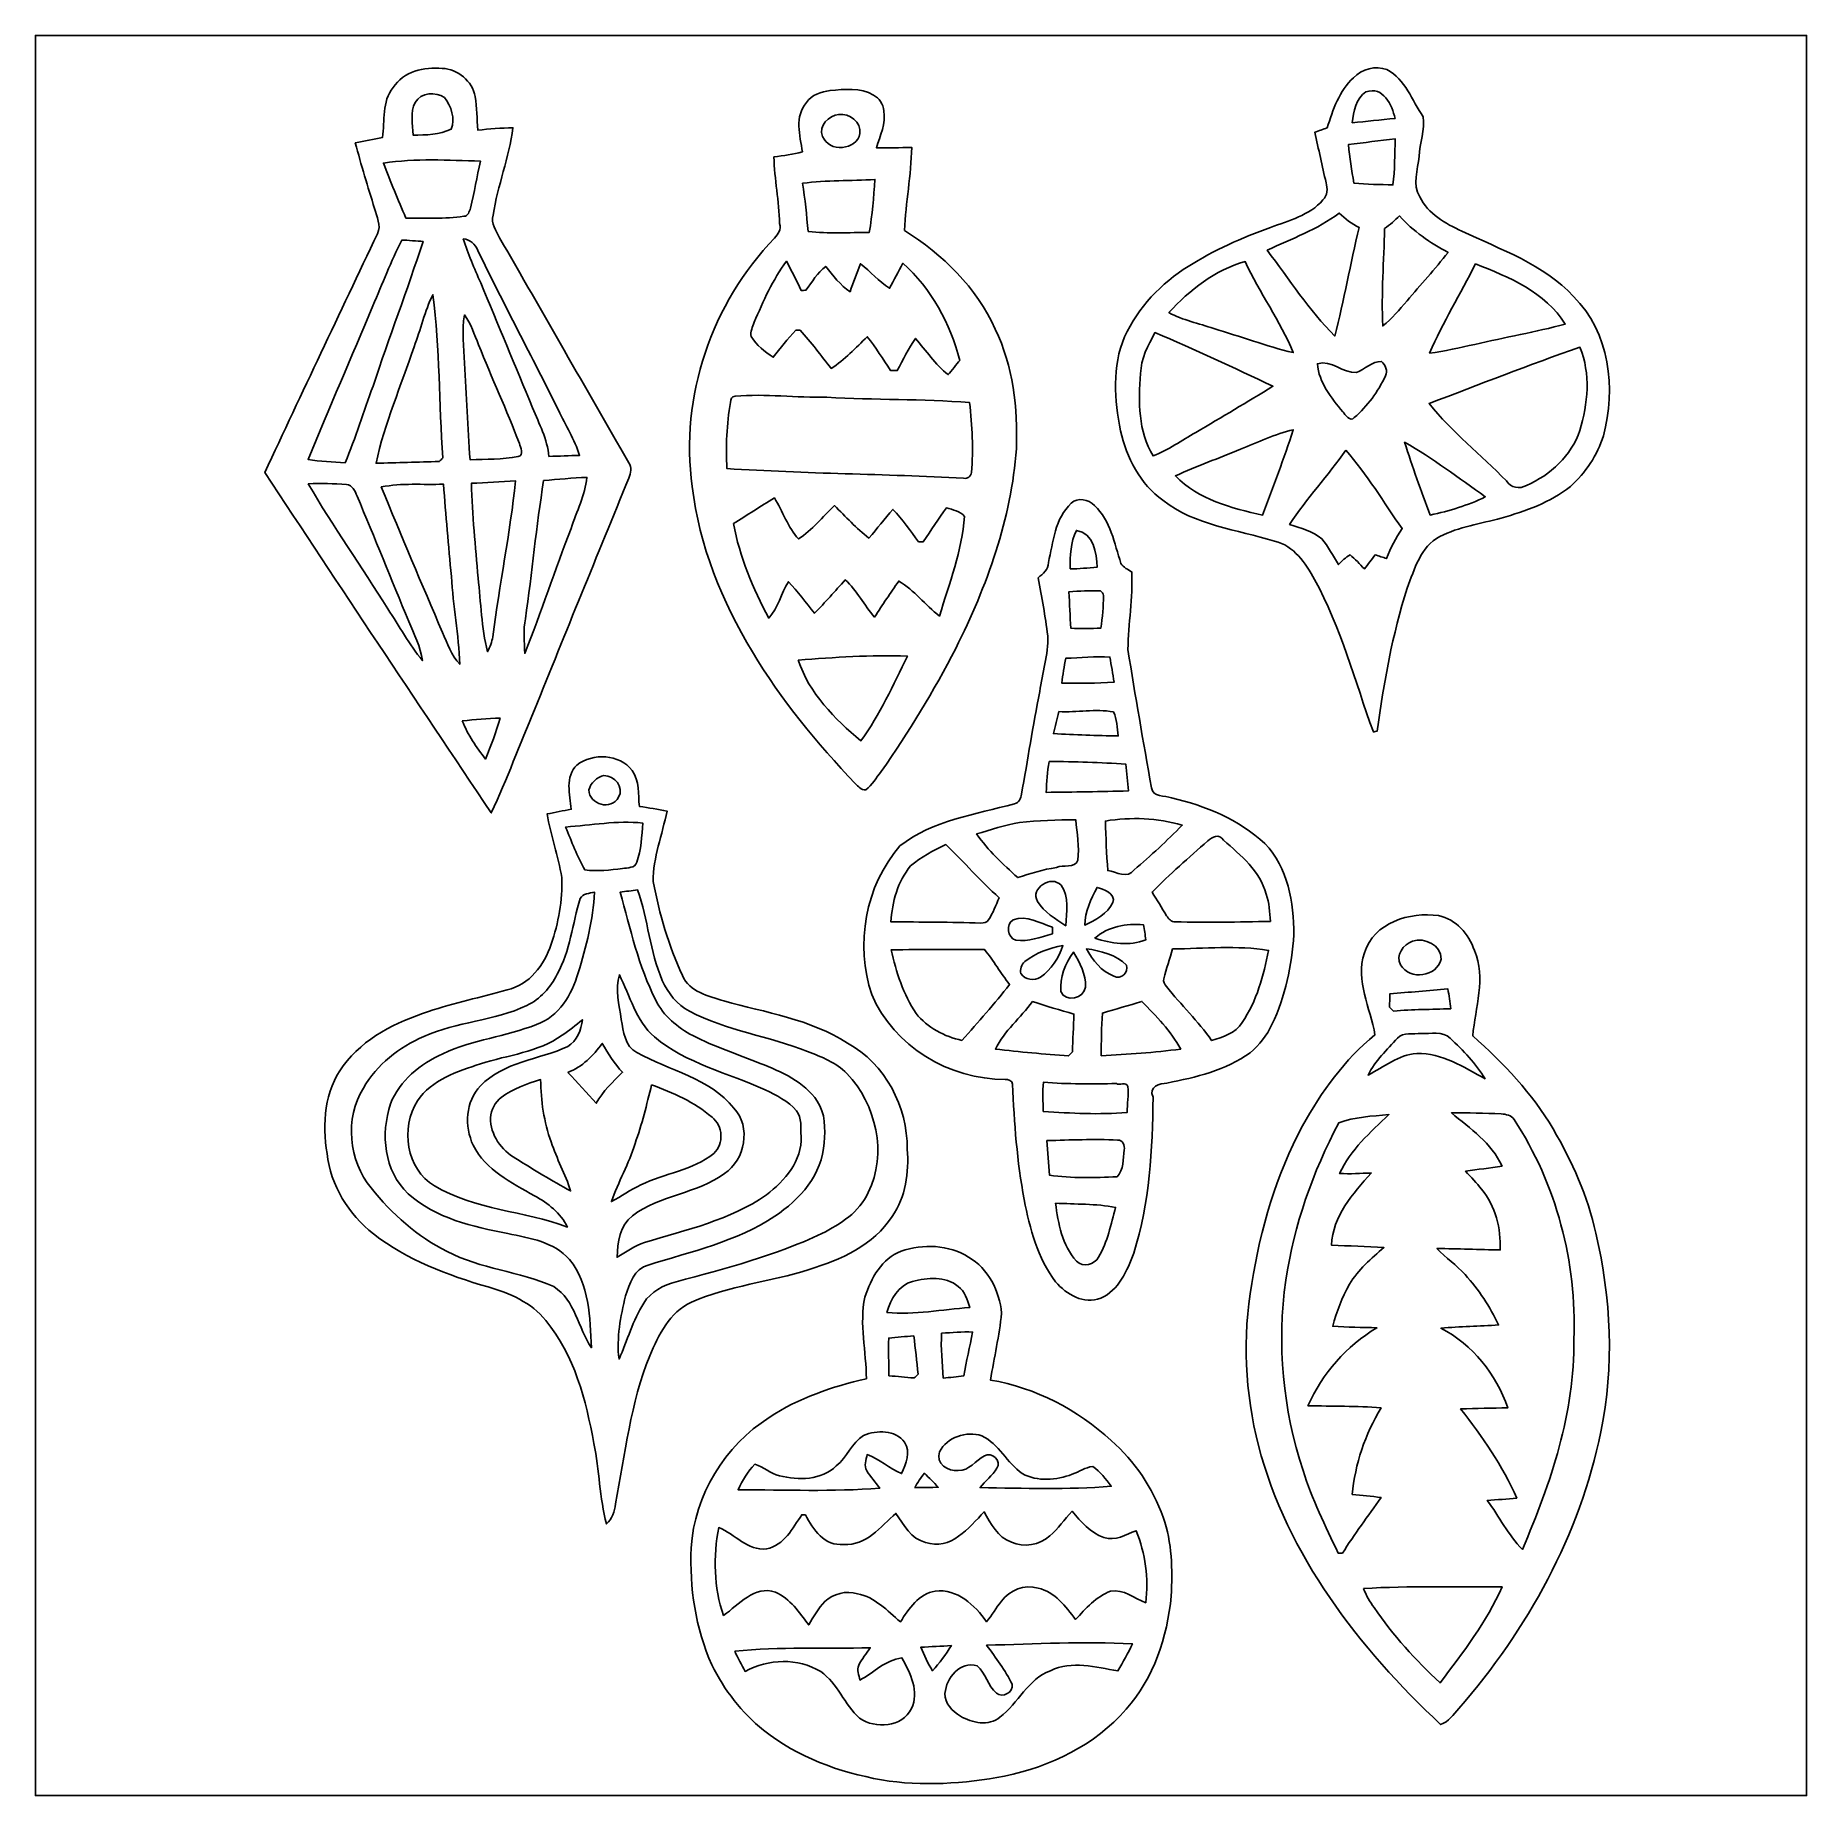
# Model space of a CAD drawing. Header units: centimetres. Extents: x -16.8 to 16.8, y -16.7 to 16.7.
import ezdxf

# ---------------------------------------------------------------- set-up
doc = ezdxf.new("R2010")
doc.units = ezdxf.units.CM
doc.header["$MEASUREMENT"] = 0
doc.layers.add('Layer 1', color=7, linetype='Continuous')

msp = doc.modelspace()

# ---------------------------------------------------------------- linework, layer by layer
at = {"layer": 'Layer 1', "color": 7}
for points, knots in [([(-16.77458, 16.66875), (-16.77458, 16.66875), (16.77458, 16.66875), (16.77458, 16.66875), (16.77458, 16.66875), (16.77458, 16.66875), (16.77458, -16.66875), (16.77458, -16.66875), (16.77458, -16.66875), (16.77458, -16.66875), (-16.77458, -16.66875), (-16.77458, -16.66875), (-16.77458, -16.66875), (-16.77458, -16.66875), (-16.77458, 16.66875), (-16.77458, 16.66875), (-16.77458, 16.66875), (-16.77458, 16.66875), (-16.77458, 16.66875), (-16.77458, 16.66875)], [0, 0, 0, 0, 0.16666667, 0.16666667, 0.16666667, 0.16666667, 0.33333333, 0.33333333, 0.33333333, 0.33333333, 0.5, 0.5, 0.5, 0.5, 0.66666667, 0.66666667, 0.66666667, 0.66666667, 1, 1, 1, 1]), ([(-9.99949, 15.67991), (-10.21433, 15.41568), (-10.15859, 15.05126), (-10.19881, 14.73764), (-10.19881, 14.73764), (-10.36955, 14.69707), (-10.54347, 14.67026), (-10.71492, 14.63181), (-10.71492, 14.63181), (-10.60556, 14.21483), (-10.47856, 13.80278), (-10.35015, 13.39109), (-10.35015, 13.39109), (-10.31663, 13.23763), (-10.21433, 13.06936), (-10.29617, 12.91343), (-10.29617, 12.91343), (-11.00843, 11.40601), (-11.72704, 9.90106), (-12.42907, 8.38835), (-12.42907, 8.38835), (-11.00914, 6.23323), (-9.57686, 4.08622), (-8.13964, 1.94239), (-8.13964, 1.94239), (-7.84084, 2.58233), (-7.59883, 3.24697), (-7.32049, 3.89573), (-7.32049, 3.89573), (-6.73206, 5.36187), (-6.13128, 6.82343), (-5.53332, 8.28569), (-5.53332, 8.28569), (-5.49734, 8.37847), (-5.47723, 8.48677), (-5.53403, 8.57638), (-5.53403, 8.57638), (-6.356, 9.99172), (-7.15927, 11.41836), (-7.9823, 12.833), (-7.9823, 12.833), (-8.04616, 12.96952), (-8.15658, 13.10499), (-8.10648, 13.26621), (-8.10648, 13.26621), (-8.01582, 13.8243), (-7.8038, 14.35664), (-7.73077, 14.91862), (-7.73077, 14.91862), (-7.95302, 14.91827), (-8.17421, 14.89287), (-8.39541, 14.87734), (-8.39541, 14.87734), (-8.41093, 15.08831), (-8.41093, 15.30138), (-8.44303, 15.51093), (-8.44303, 15.51093), (-8.49736, 15.80691), (-8.77499, 16.0274), (-9.07027, 16.04504), (-9.07027, 16.04504), (-9.40999, 16.07679), (-9.80511, 15.98754), (-9.99949, 15.67991), (-9.99949, 15.67991), (-9.99949, 15.67991), (-9.99949, 15.67991), (-9.99949, 15.67991)], [0, 0, 0, 0, 0.05555556, 0.05555556, 0.05555556, 0.05555556, 0.11111111, 0.11111111, 0.11111111, 0.11111111, 0.16666667, 0.16666667, 0.16666667, 0.16666667, 0.22222222, 0.22222222, 0.22222222, 0.22222222, 0.27777778, 0.27777778, 0.27777778, 0.27777778, 0.33333333, 0.33333333, 0.33333333, 0.33333333, 0.38888889, 0.38888889, 0.38888889, 0.38888889, 0.44444444, 0.44444444, 0.44444444, 0.44444444, 0.5, 0.5, 0.5, 0.5, 0.55555556, 0.55555556, 0.55555556, 0.55555556, 0.61111111, 0.61111111, 0.61111111, 0.61111111, 0.66666667, 0.66666667, 0.66666667, 0.66666667, 0.72222222, 0.72222222, 0.72222222, 0.72222222, 0.77777778, 0.77777778, 0.77777778, 0.77777778, 0.83333333, 0.83333333, 0.83333333, 0.83333333, 0.88888889, 0.88888889, 0.88888889, 0.88888889, 1, 1, 1, 1]), ([(8.19291, 15.86653), (7.91951, 15.61924), (7.80344, 15.25799), (7.69302, 14.91862), (7.69302, 14.91862), (7.614, 14.89075), (7.53569, 14.86253), (7.45737, 14.8336), (7.45737, 14.8336), (7.53463, 14.5161), (7.59495, 14.19507), (7.67397, 13.87792), (7.67397, 13.87792), (7.70396, 13.76821), (7.69973, 13.63804), (7.61436, 13.55266), (7.61436, 13.55266), (7.3593, 13.25704), (6.9663, 13.16531), (6.61846, 13.03055), (6.61846, 13.03055), (6.07695, 12.83794), (5.55025, 12.60087), (5.06377, 12.29395), (5.06377, 12.29395), (4.54589, 11.97645), (4.10986, 11.51326), (3.85657, 10.95869), (3.85657, 10.95869), (3.61421, 10.39566), (3.66995, 9.76489), (3.77684, 9.17716), (3.77684, 9.17716), (3.90172, 8.67375), (4.14549, 8.16892), (4.58294, 7.86589), (4.58294, 7.86589), (5.18866, 7.38399), (5.98382, 7.31344), (6.69713, 7.08766), (6.69713, 7.08766), (7.06367, 7.00864), (7.28557, 6.66997), (7.45666, 6.36446), (7.45666, 6.36446), (7.95373, 5.455), (8.21796, 4.44571), (8.56862, 3.47592), (8.56862, 3.47592), (8.58732, 3.48015), (8.62471, 3.48862), (8.64306, 3.49285), (8.64306, 3.49285), (8.76476, 4.40761), (8.93022, 5.32165), (9.21103, 6.20219), (9.21103, 6.20219), (9.34685, 6.56061), (9.46221, 6.98394), (9.82909, 7.17621), (9.82909, 7.17621), (10.18999, 7.36529), (10.60274, 7.41821), (10.99114, 7.52792), (10.99114, 7.52792), (11.45399, 7.65739), (11.9193, 7.82426), (12.30101, 8.12553), (12.30101, 8.12553), (12.59134, 8.38024), (12.80866, 8.71926), (12.92542, 9.0872), (12.92542, 9.0872), (13.16708, 9.97867), (13.04572, 11.05182), (12.35957, 11.72422), (12.35957, 11.72422), (11.79089, 12.33734), (10.98162, 12.60969), (10.24678, 12.96211), (10.24678, 12.96211), (9.93175, 13.10464), (9.60579, 13.28632), (9.44809, 13.61122), (9.44809, 13.61122), (9.30134, 13.84335), (9.41141, 14.12487), (9.43328, 14.37605), (9.43328, 14.37605), (9.45092, 14.62581), (9.5444, 14.88087), (9.51089, 15.12958), (9.51089, 15.12958), (9.29781, 15.4372), (9.17681, 15.83831), (8.82544, 16.02246), (8.82544, 16.02246), (8.60848, 16.10148), (8.34849, 16.03692), (8.19291, 15.86653), (8.19291, 15.86653), (8.19291, 15.86653), (8.19291, 15.86653), (8.19291, 15.86653)], [0, 0, 0, 0, 0.03703704, 0.03703704, 0.03703704, 0.03703704, 0.07407407, 0.07407407, 0.07407407, 0.07407407, 0.11111111, 0.11111111, 0.11111111, 0.11111111, 0.14814815, 0.14814815, 0.14814815, 0.14814815, 0.18518519, 0.18518519, 0.18518519, 0.18518519, 0.22222222, 0.22222222, 0.22222222, 0.22222222, 0.25925926, 0.25925926, 0.25925926, 0.25925926, 0.2962963, 0.2962963, 0.2962963, 0.2962963, 0.33333333, 0.33333333, 0.33333333, 0.33333333, 0.37037037, 0.37037037, 0.37037037, 0.37037037, 0.40740741, 0.40740741, 0.40740741, 0.40740741, 0.44444444, 0.44444444, 0.44444444, 0.44444444, 0.48148148, 0.48148148, 0.48148148, 0.48148148, 0.51851852, 0.51851852, 0.51851852, 0.51851852, 0.55555556, 0.55555556, 0.55555556, 0.55555556, 0.59259259, 0.59259259, 0.59259259, 0.59259259, 0.62962963, 0.62962963, 0.62962963, 0.62962963, 0.66666667, 0.66666667, 0.66666667, 0.66666667, 0.7037037, 0.7037037, 0.7037037, 0.7037037, 0.74074074, 0.74074074, 0.74074074, 0.74074074, 0.77777778, 0.77777778, 0.77777778, 0.77777778, 0.81481481, 0.81481481, 0.81481481, 0.81481481, 0.85185185, 0.85185185, 0.85185185, 0.85185185, 0.88888889, 0.88888889, 0.88888889, 0.88888889, 0.92592593, 0.92592593, 0.92592593, 0.92592593, 1, 1, 1, 1]), ([(-9.57862, 15.3991), (-9.47279, 15.59101), (-9.19339, 15.60689), (-9.02511, 15.49224), (-9.02511, 15.49224), (-8.90129, 15.33419), (-8.81627, 15.08231), (-8.89706, 14.89392), (-8.89706, 14.89392), (-9.11578, 14.7888), (-9.37789, 14.77892), (-9.6206, 14.78174), (-9.6206, 14.78174), (-9.6199, 14.98741), (-9.68834, 15.21213), (-9.57862, 15.3991)], [0, 0, 0, 0, 0.2, 0.2, 0.2, 0.2, 0.4, 0.4, 0.4, 0.4, 0.6, 0.6, 0.6, 0.6, 1, 1, 1, 1]), ([(-1.72367, 15.62735), (-1.88701, 15.59419), (-2.07786, 15.55186), (-2.16817, 15.39734), (-2.16817, 15.39734), (-2.39995, 15.13805), (-2.29411, 14.77327), (-2.24578, 14.46495), (-2.24578, 14.46495), (-2.42217, 14.41521), (-2.60456, 14.39439), (-2.78518, 14.36652), (-2.78518, 14.36652), (-2.77566, 13.9446), (-2.68958, 13.52726), (-2.67723, 13.10534), (-2.67723, 13.10534), (-2.6416, 12.99245), (-2.71004, 12.90602), (-2.77566, 12.83123), (-2.77566, 12.83123), (-3.95852, 11.60074), (-4.57588, 9.82345), (-4.33282, 8.12588), (-4.33282, 8.12588), (-4.20299, 7.01005), (-3.77049, 5.94819), (-3.19158, 4.99251), (-3.19158, 4.99251), (-2.64936, 4.08234), (-1.96956, 3.26319), (-1.24284, 2.4959), (-1.24284, 2.4959), (-1.18674, 2.44651), (-1.13206, 2.37278), (-1.0474, 2.37949), (-1.0474, 2.37949), (-0.92463, 2.47191), (-0.84702, 2.60985), (-0.75177, 2.72697), (-0.75177, 2.72697), (-0.2353, 3.47521), (0.24448, 4.24991), (0.65828, 5.05989), (0.65828, 5.05989), (1.24883, 6.2424), (1.71309, 7.51417), (1.80728, 8.84167), (1.80728, 8.84167), (1.83586, 9.61108), (1.74272, 10.40659), (1.40688, 11.10791), (1.40688, 11.10791), (1.05445, 11.89743), (0.40675, 12.51373), (-0.31044, 12.97658), (-0.31044, 12.97658), (-0.28963, 13.50222), (-0.18733, 14.02186), (-0.17674, 14.5482), (-0.17674, 14.5482), (-0.39899, 14.54291), (-0.62089, 14.53303), (-0.84314, 14.5415), (-0.84314, 14.5415), (-0.77717, 14.7701), (-0.65758, 14.99799), (-0.7052, 15.24247), (-0.7052, 15.24247), (-0.71861, 15.36418), (-0.78775, 15.48271), (-0.90099, 15.53704), (-0.90099, 15.53704), (-1.14653, 15.69156), (-1.45098, 15.64499), (-1.72367, 15.62735), (-1.72367, 15.62735), (-1.72367, 15.62735), (-1.72367, 15.62735), (-1.72367, 15.62735)], [0, 0, 0, 0, 0.04761905, 0.04761905, 0.04761905, 0.04761905, 0.0952381, 0.0952381, 0.0952381, 0.0952381, 0.14285714, 0.14285714, 0.14285714, 0.14285714, 0.19047619, 0.19047619, 0.19047619, 0.19047619, 0.23809524, 0.23809524, 0.23809524, 0.23809524, 0.28571429, 0.28571429, 0.28571429, 0.28571429, 0.33333333, 0.33333333, 0.33333333, 0.33333333, 0.38095238, 0.38095238, 0.38095238, 0.38095238, 0.42857143, 0.42857143, 0.42857143, 0.42857143, 0.47619048, 0.47619048, 0.47619048, 0.47619048, 0.52380952, 0.52380952, 0.52380952, 0.52380952, 0.57142857, 0.57142857, 0.57142857, 0.57142857, 0.61904762, 0.61904762, 0.61904762, 0.61904762, 0.66666667, 0.66666667, 0.66666667, 0.66666667, 0.71428571, 0.71428571, 0.71428571, 0.71428571, 0.76190476, 0.76190476, 0.76190476, 0.76190476, 0.80952381, 0.80952381, 0.80952381, 0.80952381, 0.85714286, 0.85714286, 0.85714286, 0.85714286, 0.9047619, 0.9047619, 0.9047619, 0.9047619, 1, 1, 1, 1]), ([(8.42892, 15.59877), (8.75347, 15.71449), (8.92457, 15.35501), (8.97925, 15.09642), (8.97925, 15.09642), (8.70832, 15.07172), (8.4388, 15.04103), (8.16822, 15.01493), (8.16822, 15.01493), (8.20208, 15.21954), (8.23066, 15.48236), (8.42892, 15.59877)], [0, 0, 0, 0, 0.25, 0.25, 0.25, 0.25, 0.5, 0.5, 0.5, 0.5, 1, 1, 1, 1]), ([(-1.55751, 15.17368), (-1.35678, 15.19767), (-1.12607, 15.02657), (-1.15711, 14.81032), (-1.15711, 14.81032), (-1.21426, 14.49176), (-1.75013, 14.44625), (-1.86302, 14.75634), (-1.86302, 14.75634), (-1.95333, 14.95919), (-1.74731, 15.14969), (-1.55751, 15.17368)], [0, 0, 0, 0, 0.25, 0.25, 0.25, 0.25, 0.5, 0.5, 0.5, 0.5, 1, 1, 1, 1]), ([(8.09731, 14.60218), (8.39294, 14.63428), (8.68715, 14.68085), (8.98313, 14.70977), (8.98313, 14.70977), (8.97361, 14.41909), (8.97784, 14.12593), (8.93833, 13.837), (8.93833, 13.837), (8.69209, 13.84653), (8.4455, 13.843), (8.20102, 13.87193), (8.20102, 13.87193), (8.15799, 14.11429), (8.11918, 14.35735), (8.09731, 14.60218)], [0, 0, 0, 0, 0.2, 0.2, 0.2, 0.2, 0.4, 0.4, 0.4, 0.4, 0.6, 0.6, 0.6, 0.6, 1, 1, 1, 1]), ([(-10.18223, 14.2494), (-9.57509, 14.34253), (-8.95491, 14.30584), (-8.34355, 14.28679), (-8.34355, 14.28679), (-8.41728, 13.99293), (-8.45397, 13.69131), (-8.53369, 13.39921), (-8.53369, 13.39921), (-8.55733, 13.33712), (-8.57638, 13.24575), (-8.65823, 13.24292), (-8.65823, 13.24292), (-9.02159, 13.1893), (-9.39165, 13.21435), (-9.75783, 13.20976), (-9.75783, 13.20976), (-9.90388, 13.55443), (-10.04993, 13.89909), (-10.18223, 14.2494)], [0, 0, 0, 0, 0.16666667, 0.16666667, 0.16666667, 0.16666667, 0.33333333, 0.33333333, 0.33333333, 0.33333333, 0.5, 0.5, 0.5, 0.5, 0.66666667, 0.66666667, 0.66666667, 0.66666667, 1, 1, 1, 1]), ([(-2.2419, 13.86805), (-1.78858, 13.92978), (-1.32927, 13.9125), (-0.87313, 13.94001), (-0.87313, 13.94001), (-0.89288, 13.60487), (-0.92463, 13.27009), (-0.97896, 12.93848), (-0.97896, 12.93848), (-1.36454, 12.9353), (-1.75225, 12.91061), (-2.13572, 12.95788), (-2.13572, 12.95788), (-2.16994, 13.26127), (-2.19428, 13.56607), (-2.2419, 13.86805)], [0, 0, 0, 0, 0.2, 0.2, 0.2, 0.2, 0.4, 0.4, 0.4, 0.4, 0.6, 0.6, 0.6, 0.6, 1, 1, 1, 1]), ([(7.92021, 13.30325), (8.03839, 13.2013), (8.15552, 13.09476), (8.30016, 13.02949), (8.30016, 13.02949), (8.13329, 12.34722), (8.01123, 11.65472), (7.83872, 10.97421), (7.83872, 10.97421), (7.35365, 11.46704), (6.97018, 12.04771), (6.5592, 12.60087), (6.5592, 12.60087), (7.02134, 12.81818), (7.50887, 12.9921), (7.92021, 13.30325)], [0, 0, 0, 0, 0.2, 0.2, 0.2, 0.2, 0.4, 0.4, 0.4, 0.4, 0.6, 0.6, 0.6, 0.6, 1, 1, 1, 1]), ([(8.78276, 13.01044), (8.88294, 13.08312), (8.97643, 13.16426), (9.06392, 13.25174), (9.06392, 13.25174), (9.3218, 12.9607), (9.64212, 12.73845), (9.98467, 12.55924), (9.98467, 12.55924), (9.73808, 12.24351), (9.46185, 11.95176), (9.20609, 11.64343), (9.20609, 11.64343), (9.05757, 11.48045), (8.92704, 11.297), (8.74712, 11.16612), (8.74712, 11.16612), (8.71749, 11.78137), (8.76582, 12.39591), (8.78276, 13.01044)], [0, 0, 0, 0, 0.16666667, 0.16666667, 0.16666667, 0.16666667, 0.33333333, 0.33333333, 0.33333333, 0.33333333, 0.5, 0.5, 0.5, 0.5, 0.66666667, 0.66666667, 0.66666667, 0.66666667, 1, 1, 1, 1]), ([(-9.83156, 12.79384), (-9.73173, 12.78749), (-9.5317, 12.77408), (-9.43151, 12.76773), (-9.43151, 12.76773), (-9.73102, 11.84839), (-10.07463, 10.94352), (-10.38013, 10.02594), (-10.38013, 10.02594), (-10.56428, 9.54546), (-10.70328, 9.04699), (-10.91001, 8.57532), (-10.91001, 8.57532), (-11.14354, 8.59226), (-11.37955, 8.59508), (-11.60992, 8.63882), (-11.60992, 8.63882), (-11.21093, 9.61214), (-10.78618, 10.57487), (-10.38472, 11.54712), (-10.38472, 11.54712), (-10.19775, 11.96164), (-10.04464, 12.39167), (-9.83156, 12.79384)], [0, 0, 0, 0, 0.14285714, 0.14285714, 0.14285714, 0.14285714, 0.28571429, 0.28571429, 0.28571429, 0.28571429, 0.42857143, 0.42857143, 0.42857143, 0.42857143, 0.57142857, 0.57142857, 0.57142857, 0.57142857, 0.71428571, 0.71428571, 0.71428571, 0.71428571, 1, 1, 1, 1]), ([(-8.67057, 12.81606), (-8.53546, 12.80407), (-8.44444, 12.71094), (-8.3947, 12.59769), (-8.3947, 12.59769), (-7.90399, 11.57887), (-7.36847, 10.58263), (-6.86858, 9.56839), (-6.86858, 9.56839), (-6.73347, 9.28511), (-6.56131, 9.01665), (-6.46677, 8.71537), (-6.46677, 8.71537), (-6.66115, 8.70726), (-6.85553, 8.70091), (-7.04956, 8.69491), (-7.04956, 8.69491), (-7.07355, 9.023), (-7.23547, 9.31369), (-7.35612, 9.61249), (-7.35612, 9.61249), (-7.68315, 10.40342), (-8.01335, 11.19329), (-8.33967, 11.98492), (-8.33967, 11.98492), (-8.46349, 12.25621), (-8.5792, 12.53208), (-8.67057, 12.81606)], [0, 0, 0, 0, 0.125, 0.125, 0.125, 0.125, 0.25, 0.25, 0.25, 0.25, 0.375, 0.375, 0.375, 0.375, 0.5, 0.5, 0.5, 0.5, 0.625, 0.625, 0.625, 0.625, 0.75, 0.75, 0.75, 0.75, 1, 1, 1, 1]), ([(-3.15842, 11.23527), (-2.98979, 11.63708), (-2.81093, 12.04136), (-2.54706, 12.39132), (-2.54706, 12.39132), (-2.45251, 12.20752), (-2.3555, 12.02478), (-2.26942, 11.8364), (-2.26942, 11.8364), (-2.24719, 11.83781), (-2.20239, 11.84099), (-2.17981, 11.8424), (-2.17981, 11.8424), (-2.06551, 12.00079), (-1.96039, 12.17013), (-1.80552, 12.29325), (-1.80552, 12.29325), (-1.66335, 12.12215), (-1.5307, 11.93729), (-1.34267, 11.81276), (-1.34267, 11.81276), (-1.28164, 11.99127), (-1.21885, 12.16942), (-1.14618, 12.34405), (-1.14618, 12.34405), (-0.95779, 12.19553), (-0.79869, 12.01102), (-0.59655, 11.87944), (-0.59655, 11.87944), (-0.50976, 12.03537), (-0.43145, 12.19623), (-0.34361, 12.35216), (-0.34361, 12.35216), (0.20214, 11.87803), (0.55174, 11.20563), (0.73448, 10.51489), (0.73448, 10.51489), (0.6798, 10.44751), (0.57044, 10.31275), (0.51576, 10.24537), (0.51576, 10.24537), (0.2667, 10.43164), (0.09948, 10.70222), (-0.10724, 10.93011), (-0.10724, 10.93011), (-0.22966, 10.73221), (-0.34396, 10.52901), (-0.44838, 10.32122), (-0.44838, 10.32122), (-0.49107, 10.32122), (-0.53375, 10.32157), (-0.57609, 10.32157), (-0.57609, 10.32157), (-0.71967, 10.53747), (-0.85584, 10.75902), (-1.01776, 10.96151), (-1.01776, 10.96151), (-1.23543, 10.75161), (-1.44568, 10.52865), (-1.69863, 10.36038), (-1.69863, 10.36038), (-1.89512, 10.60274), (-2.07786, 10.85674), (-2.28953, 11.08569), (-2.28953, 11.08569), (-2.30928, 11.08534), (-2.34809, 11.08428), (-2.36784, 11.08357), (-2.36784, 11.08357), (-2.52977, 10.92941), (-2.661, 10.74632), (-2.8, 10.57204), (-2.8, 10.57204), (-2.9591, 10.67929), (-3.11326, 10.80064), (-3.21663, 10.96504), (-3.21663, 10.96504), (-3.23815, 11.05888), (-3.18946, 11.15025), (-3.15842, 11.23527)], [0, 0, 0, 0, 0.04761905, 0.04761905, 0.04761905, 0.04761905, 0.0952381, 0.0952381, 0.0952381, 0.0952381, 0.14285714, 0.14285714, 0.14285714, 0.14285714, 0.19047619, 0.19047619, 0.19047619, 0.19047619, 0.23809524, 0.23809524, 0.23809524, 0.23809524, 0.28571429, 0.28571429, 0.28571429, 0.28571429, 0.33333333, 0.33333333, 0.33333333, 0.33333333, 0.38095238, 0.38095238, 0.38095238, 0.38095238, 0.42857143, 0.42857143, 0.42857143, 0.42857143, 0.47619048, 0.47619048, 0.47619048, 0.47619048, 0.52380952, 0.52380952, 0.52380952, 0.52380952, 0.57142857, 0.57142857, 0.57142857, 0.57142857, 0.61904762, 0.61904762, 0.61904762, 0.61904762, 0.66666667, 0.66666667, 0.66666667, 0.66666667, 0.71428571, 0.71428571, 0.71428571, 0.71428571, 0.76190476, 0.76190476, 0.76190476, 0.76190476, 0.80952381, 0.80952381, 0.80952381, 0.80952381, 0.85714286, 0.85714286, 0.85714286, 0.85714286, 0.9047619, 0.9047619, 0.9047619, 0.9047619, 1, 1, 1, 1]), ([(4.69336, 11.41871), (5.08988, 11.8491), (5.56754, 12.22834), (6.14151, 12.38426), (6.14151, 12.38426), (6.41032, 11.79124), (6.8072, 11.26525), (7.05132, 10.66059), (7.05132, 10.66059), (6.54085, 10.78371), (6.04837, 10.96962), (5.54426, 11.11532), (5.54426, 11.11532), (5.26203, 11.21939), (4.95794, 11.2709), (4.69336, 11.41871)], [0, 0, 0, 0, 0.2, 0.2, 0.2, 0.2, 0.4, 0.4, 0.4, 0.4, 0.6, 0.6, 0.6, 0.6, 1, 1, 1, 1]), ([(10.50361, 12.34017), (11.14319, 12.09534), (11.82088, 11.8043), (12.20435, 11.20105), (12.20435, 11.20105), (11.6392, 11.04935), (11.06135, 10.95057), (10.49196, 10.81687), (10.49196, 10.81687), (10.20621, 10.76007), (9.92329, 10.68141), (9.6326, 10.65318), (9.6326, 10.65318), (9.88977, 11.23139), (10.21715, 11.77607), (10.50361, 12.34017)], [0, 0, 0, 0, 0.2, 0.2, 0.2, 0.2, 0.4, 0.4, 0.4, 0.4, 0.6, 0.6, 0.6, 0.6, 1, 1, 1, 1]), ([(-9.60261, 10.77066), (-9.47596, 11.09698), (-9.4047, 11.44552), (-9.24525, 11.75808), (-9.24525, 11.75808), (-9.10943, 10.73432), (-9.13412, 9.6968), (-9.05545, 8.6674), (-9.05545, 8.6674), (-9.07944, 8.64447), (-9.10308, 8.62083), (-9.12671, 8.59755), (-9.12671, 8.59755), (-9.52535, 8.59049), (-9.92329, 8.57532), (-10.32122, 8.5658), (-10.32122, 8.5658), (-10.16353, 9.32427), (-9.84356, 10.03653), (-9.60261, 10.77066)], [0, 0, 0, 0, 0.16666667, 0.16666667, 0.16666667, 0.16666667, 0.33333333, 0.33333333, 0.33333333, 0.33333333, 0.5, 0.5, 0.5, 0.5, 0.66666667, 0.66666667, 0.66666667, 0.66666667, 1, 1, 1, 1]), ([(-8.64976, 11.37497), (-8.52241, 11.20704), (-8.46102, 11.00279), (-8.38024, 10.81158), (-8.38024, 10.81158), (-8.13047, 10.18469), (-7.84789, 9.57086), (-7.60836, 8.94009), (-7.60836, 8.94009), (-7.59072, 8.86319), (-7.51205, 8.72525), (-7.63058, 8.69209), (-7.63058, 8.69209), (-7.92833, 8.63424), (-8.23842, 8.64235), (-8.54146, 8.63282), (-8.54146, 8.63282), (-8.58732, 9.24137), (-8.60778, 9.85167), (-8.64905, 10.46057), (-8.64905, 10.46057), (-8.65046, 10.76466), (-8.70656, 11.07299), (-8.64976, 11.37497)], [0, 0, 0, 0, 0.14285714, 0.14285714, 0.14285714, 0.14285714, 0.28571429, 0.28571429, 0.28571429, 0.28571429, 0.42857143, 0.42857143, 0.42857143, 0.42857143, 0.57142857, 0.57142857, 0.57142857, 0.57142857, 0.71428571, 0.71428571, 0.71428571, 0.71428571, 1, 1, 1, 1]), ([(4.43195, 11.03912), (5.18619, 10.7248), (5.92631, 10.37414), (6.66538, 10.02489), (6.66538, 10.02489), (6.1849, 9.72397), (5.69348, 9.44069), (5.20735, 9.14929), (5.20735, 9.14929), (4.93818, 8.99936), (4.68665, 8.81415), (4.39737, 8.70373), (4.39737, 8.70373), (4.10845, 9.16869), (4.11974, 9.73772), (4.15925, 10.26407), (4.15925, 10.26407), (4.16489, 10.54559), (4.30177, 10.79747), (4.43195, 11.03912)], [0, 0, 0, 0, 0.16666667, 0.16666667, 0.16666667, 0.16666667, 0.33333333, 0.33333333, 0.33333333, 0.33333333, 0.5, 0.5, 0.5, 0.5, 0.66666667, 0.66666667, 0.66666667, 0.66666667, 1, 1, 1, 1]), ([(9.62484, 9.6968), (10.57663, 10.05381), (11.52031, 10.43552), (12.48234, 10.7629), (12.48234, 10.7629), (12.68659, 10.26054), (12.63403, 9.69327), (12.47951, 9.18457), (12.47951, 9.18457), (12.31865, 8.70797), (11.92318, 8.34249), (11.46845, 8.14599), (11.46845, 8.14599), (11.33616, 8.06909), (11.17917, 8.10366), (11.08816, 8.22995), (11.08816, 8.22995), (10.61085, 8.72913), (10.05734, 9.15494), (9.62484, 9.6968)], [0, 0, 0, 0, 0.16666667, 0.16666667, 0.16666667, 0.16666667, 0.33333333, 0.33333333, 0.33333333, 0.33333333, 0.5, 0.5, 0.5, 0.5, 0.66666667, 0.66666667, 0.66666667, 0.66666667, 1, 1, 1, 1]), ([(7.50887, 10.44928), (7.77769, 10.52936), (7.98583, 10.26901), (8.249, 10.28347), (8.249, 10.28347), (8.40952, 10.34627), (8.54216, 10.49443), (8.72384, 10.49584), (8.72384, 10.49584), (8.79581, 10.42741), (8.84802, 10.31557), (8.79757, 10.21997), (8.79757, 10.21997), (8.66069, 9.91941), (8.45256, 9.65059), (8.20808, 9.42975), (8.20808, 9.42975), (8.12941, 9.34085), (8.02957, 9.49678), (7.98865, 9.54017), (7.98865, 9.54017), (7.76817, 9.8044), (7.5371, 10.09156), (7.50887, 10.44928)], [0, 0, 0, 0, 0.14285714, 0.14285714, 0.14285714, 0.14285714, 0.28571429, 0.28571429, 0.28571429, 0.28571429, 0.42857143, 0.42857143, 0.42857143, 0.42857143, 0.57142857, 0.57142857, 0.57142857, 0.57142857, 0.71428571, 0.71428571, 0.71428571, 0.71428571, 1, 1, 1, 1]), ([(-3.52249, 9.83544), (-2.94287, 9.88589), (-2.36185, 9.80475), (-1.78082, 9.81604), (-1.78082, 9.81604), (-0.88089, 9.76489), (0.02293, 9.78429), (0.92181, 9.71409), (0.92181, 9.71409), (0.96732, 9.27523), (0.99624, 8.83179), (0.95462, 8.39152), (0.95462, 8.39152), (0.94333, 8.31921), (0.8823, 8.26523), (0.80751, 8.28252), (0.80751, 8.28252), (-0.68686, 8.36119), (-2.18475, 8.3693), (-3.67771, 8.4642), (-3.67771, 8.4642), (-3.69676, 8.8833), (-3.68124, 9.30416), (-3.61068, 9.71832), (-3.61068, 9.71832), (-3.59798, 9.76771), (-3.59128, 9.84179), (-3.52249, 9.83544)], [0, 0, 0, 0, 0.125, 0.125, 0.125, 0.125, 0.25, 0.25, 0.25, 0.25, 0.375, 0.375, 0.375, 0.375, 0.5, 0.5, 0.5, 0.5, 0.625, 0.625, 0.625, 0.625, 0.75, 0.75, 0.75, 0.75, 1, 1, 1, 1]), ([(6.0512, 8.83391), (6.38316, 8.95985), (6.70348, 9.12036), (7.05097, 9.2015), (7.05097, 9.2015), (6.8774, 8.65576), (6.67279, 8.12059), (6.4703, 7.58507), (6.4703, 7.58507), (5.8801, 7.71066), (5.25462, 7.87823), (4.82071, 8.32591), (4.82071, 8.32591), (5.22252, 8.515), (5.64444, 8.65646), (6.0512, 8.83391)], [0, 0, 0, 0, 0.2, 0.2, 0.2, 0.2, 0.4, 0.4, 0.4, 0.4, 0.6, 0.6, 0.6, 0.6, 1, 1, 1, 1]), ([(8.04792, 8.81486), (8.44726, 8.35166), (8.76441, 7.82673), (9.11472, 7.32684), (9.11472, 7.32684), (8.99336, 7.15151), (8.88859, 6.96348), (8.8205, 6.76063), (8.8205, 6.76063), (8.74783, 6.78427), (8.67516, 6.80791), (8.60249, 6.83013), (8.60249, 6.83013), (8.53475, 6.74158), (8.46702, 6.65268), (8.39787, 6.56519), (8.39787, 6.56519), (8.30615, 6.65339), (8.22642, 6.75287), (8.12659, 6.83084), (8.12659, 6.83084), (8.04227, 6.78462), (7.97701, 6.71301), (7.90892, 6.64704), (7.90892, 6.64704), (7.80838, 6.81249), (7.71631, 6.98571), (7.59319, 7.13493), (7.59319, 7.13493), (7.41715, 7.27851), (7.19173, 7.33884), (6.98077, 7.40833), (6.98077, 7.40833), (7.30673, 7.89869), (7.70961, 8.33296), (8.04792, 8.81486)], [0, 0, 0, 0, 0.1, 0.1, 0.1, 0.1, 0.2, 0.2, 0.2, 0.2, 0.3, 0.3, 0.3, 0.3, 0.4, 0.4, 0.4, 0.4, 0.5, 0.5, 0.5, 0.5, 0.6, 0.6, 0.6, 0.6, 0.7, 0.7, 0.7, 0.7, 0.8, 0.8, 0.8, 0.8, 1, 1, 1, 1]), ([(9.16129, 8.96408), (9.69574, 8.65928), (10.18857, 8.2871), (10.68917, 7.92974), (10.68917, 7.92974), (10.35861, 7.76781), (10.00548, 7.66198), (9.64671, 7.58366), (9.64671, 7.58366), (9.46714, 8.03734), (9.31122, 8.50018), (9.16129, 8.96408)], [0, 0, 0, 0, 0.25, 0.25, 0.25, 0.25, 0.5, 0.5, 0.5, 0.5, 1, 1, 1, 1]), ([(-11.60533, 8.17492), (-11.36474, 8.19644), (-11.12308, 8.17633), (-10.88249, 8.16292), (-10.88249, 8.16292), (-10.76748, 8.16046), (-10.72374, 8.03134), (-10.68035, 7.94491), (-10.68035, 7.94491), (-10.35191, 7.15433), (-10.02877, 6.36164), (-9.70245, 5.57036), (-9.70245, 5.57036), (-9.60438, 5.3273), (-9.47702, 5.09164), (-9.44351, 4.82776), (-9.44351, 4.82776), (-9.69398, 5.13292), (-9.88483, 5.4797), (-10.09897, 5.80954), (-10.09897, 5.80954), (-10.59251, 6.60329), (-11.13684, 7.36635), (-11.60533, 8.17492)], [0, 0, 0, 0, 0.14285714, 0.14285714, 0.14285714, 0.14285714, 0.28571429, 0.28571429, 0.28571429, 0.28571429, 0.42857143, 0.42857143, 0.42857143, 0.42857143, 0.57142857, 0.57142857, 0.57142857, 0.57142857, 0.71428571, 0.71428571, 0.71428571, 0.71428571, 1, 1, 1, 1]), ([(-10.22244, 8.11636), (-9.8358, 8.19503), (-9.4361, 8.15446), (-9.04416, 8.16892), (-9.04416, 8.16892), (-8.99936, 7.58649), (-8.95456, 7.0044), (-8.89318, 6.42338), (-8.89318, 6.42338), (-8.86848, 5.86599), (-8.75453, 5.31707), (-8.73725, 4.75897), (-8.73725, 4.75897), (-8.89635, 4.92866), (-8.97114, 5.15232), (-9.06427, 5.36046), (-9.06427, 5.36046), (-9.45268, 6.27803), (-9.84779, 7.19314), (-10.22244, 8.11636)], [0, 0, 0, 0, 0.16666667, 0.16666667, 0.16666667, 0.16666667, 0.33333333, 0.33333333, 0.33333333, 0.33333333, 0.5, 0.5, 0.5, 0.5, 0.66666667, 0.66666667, 0.66666667, 0.66666667, 1, 1, 1, 1]), ([(-8.51606, 8.18621), (-8.23736, 8.1982), (-7.95902, 8.21761), (-7.68033, 8.23136), (-7.68033, 8.23136), (-7.78228, 7.24182), (-7.98371, 6.26639), (-8.11283, 5.28038), (-8.11283, 5.28038), (-8.12624, 5.18019), (-8.1661, 5.08635), (-8.21161, 4.99674), (-8.21161, 4.99674), (-8.32344, 5.45359), (-8.3379, 5.92596), (-8.39011, 6.39163), (-8.39011, 6.39163), (-8.43915, 6.98923), (-8.49948, 7.58649), (-8.51606, 8.18621)], [0, 0, 0, 0, 0.16666667, 0.16666667, 0.16666667, 0.16666667, 0.33333333, 0.33333333, 0.33333333, 0.33333333, 0.5, 0.5, 0.5, 0.5, 0.66666667, 0.66666667, 0.66666667, 0.66666667, 1, 1, 1, 1]), ([(-7.14763, 8.23877), (-6.87458, 8.26276), (-6.60153, 8.28569), (-6.32742, 8.29769), (-6.32742, 8.29769), (-6.36235, 7.95902), (-6.52251, 7.65246), (-6.62869, 7.33284), (-6.62869, 7.33284), (-6.93279, 6.54826), (-7.19067, 5.74569), (-7.50429, 4.96464), (-7.50429, 4.96464), (-7.51487, 5.18407), (-7.53674, 5.40491), (-7.49335, 5.62187), (-7.49335, 5.62187), (-7.36424, 6.49252), (-7.28945, 7.36988), (-7.14763, 8.23877)], [0, 0, 0, 0, 0.16666667, 0.16666667, 0.16666667, 0.16666667, 0.33333333, 0.33333333, 0.33333333, 0.33333333, 0.5, 0.5, 0.5, 0.5, 0.66666667, 0.66666667, 0.66666667, 0.66666667, 1, 1, 1, 1]), ([(-3.55353, 7.4228), (-3.29283, 7.58155), (-3.03848, 7.75053), (-2.77707, 7.90822), (-2.77707, 7.90822), (-2.61126, 7.65845), (-2.52765, 7.35048), (-2.31775, 7.13105), (-2.31775, 7.13105), (-2.05916, 7.30356), (-1.86408, 7.55086), (-1.64112, 7.76393), (-1.64112, 7.76393), (-1.42593, 7.55544), (-1.22484, 7.33143), (-0.98531, 7.14939), (-0.98531, 7.14939), (-0.83185, 7.32896), (-0.68545, 7.51417), (-0.53058, 7.69197), (-0.53058, 7.69197), (-0.34713, 7.50535), (-0.20391, 7.28416), (-0.04657, 7.07602), (-0.04657, 7.07602), (-0.02399, 7.07672), (0.02081, 7.07849), (0.04339, 7.07919), (0.04339, 7.07919), (0.18909, 7.29544), (0.33232, 7.51346), (0.48507, 7.72442), (0.48507, 7.72442), (0.60325, 7.68209), (0.74154, 7.65951), (0.82691, 7.55932), (0.82691, 7.55932), (0.77011, 6.90845), (0.54222, 6.29109), (0.34854, 5.67196), (0.34854, 5.67196), (0.07726, 5.87516), (-0.12418, 6.16409), (-0.42122, 6.33236), (-0.42122, 6.33236), (-0.57891, 6.10941), (-0.7299, 5.88186), (-0.87983, 5.65362), (-0.87983, 5.65362), (-1.07738, 5.87834), (-1.21532, 6.15174), (-1.43475, 6.3567), (-1.43475, 6.3567), (-1.62772, 6.14504), (-1.81716, 5.93055), (-2.01648, 5.72488), (-2.01648, 5.72488), (-2.18123, 5.92455), (-2.33257, 6.13516), (-2.51107, 6.32213), (-2.51107, 6.32213), (-2.6483, 6.09847), (-2.70863, 5.83106), (-2.88466, 5.63174), (-2.88466, 5.63174), (-3.18699, 6.19407), (-3.43323, 6.79379), (-3.55353, 7.4228)], [0, 0, 0, 0, 0.05555556, 0.05555556, 0.05555556, 0.05555556, 0.11111111, 0.11111111, 0.11111111, 0.11111111, 0.16666667, 0.16666667, 0.16666667, 0.16666667, 0.22222222, 0.22222222, 0.22222222, 0.22222222, 0.27777778, 0.27777778, 0.27777778, 0.27777778, 0.33333333, 0.33333333, 0.33333333, 0.33333333, 0.38888889, 0.38888889, 0.38888889, 0.38888889, 0.44444444, 0.44444444, 0.44444444, 0.44444444, 0.5, 0.5, 0.5, 0.5, 0.55555556, 0.55555556, 0.55555556, 0.55555556, 0.61111111, 0.61111111, 0.61111111, 0.61111111, 0.66666667, 0.66666667, 0.66666667, 0.66666667, 0.72222222, 0.72222222, 0.72222222, 0.72222222, 0.77777778, 0.77777778, 0.77777778, 0.77777778, 0.83333333, 0.83333333, 0.83333333, 0.83333333, 0.88888889, 0.88888889, 0.88888889, 0.88888889, 1, 1, 1, 1]), ([(2.84692, 7.80697), (2.53224, 7.52193), (2.50578, 7.07355), (2.41229, 6.68655), (2.41229, 6.68655), (2.41759, 6.54861), (2.3054, 6.47594), (2.22074, 6.39374), (2.22074, 6.39374), (2.29341, 6.03038), (2.35126, 5.6642), (2.40136, 5.29731), (2.40136, 5.29731), (2.41371, 4.93818), (2.29835, 4.59246), (2.2479, 4.24004), (2.2479, 4.24004), (2.11843, 3.59481), (2.02494, 2.94323), (1.90253, 2.29694), (1.90253, 2.29694), (1.88948, 2.21933), (1.85596, 2.13395), (1.76953, 2.11667), (1.76953, 2.11667), (1.03187, 1.91064), (0.21837, 1.80799), (-0.39934, 1.31692), (-0.39934, 1.31692), (-1.05445, 0.56621), (-1.25342, -0.55704), (-0.93169, -1.49613), (-0.93169, -1.49613), (-0.51823, -2.47932), (0.5401, -3.11115), (1.59385, -3.10374), (1.59385, -3.10374), (1.64994, -3.1048), (1.73426, -3.1242), (1.73531, -3.1937), (1.73531, -3.1937), (1.76565, -3.92606), (1.81822, -4.66019), (1.95439, -5.38162), (1.95439, -5.38162), (2.06022, -5.92914), (2.21368, -6.48547), (2.54917, -6.9409), (2.54917, -6.9409), (2.75696, -7.17621), (3.08257, -7.37341), (3.40431, -7.24958), (3.40431, -7.24958), (3.74862, -7.09789), (3.90631, -6.7243), (4.0319, -6.39304), (4.0319, -6.39304), (4.32717, -5.43877), (4.3882, -4.43089), (4.39526, -3.43782), (4.39526, -3.43782), (4.30248, -3.23956), (4.53249, -3.18311), (4.65808, -3.17288), (4.65808, -3.17288), (5.20735, -3.06634), (5.7725, -2.93299), (6.23288, -2.59821), (6.23288, -2.59821), (6.40927, -2.45428), (6.54967, -2.26836), (6.64845, -2.0634), (6.64845, -2.0634), (6.90104, -1.53282), (7.02204, -0.94862), (7.06402, -0.36513), (7.06402, -0.36513), (7.05626, 0.24553), (6.95854, 0.90417), (6.51228, 1.36102), (6.51228, 1.36102), (6.02862, 1.8221), (5.38445, 2.07716), (4.74345, 2.2285), (4.74345, 2.2285), (4.62562, 2.27577), (4.38079, 2.23696), (4.36704, 2.42041), (4.36704, 2.42041), (4.20758, 3.29142), (4.06012, 4.1656), (3.9183, 5.03978), (3.9183, 5.03978), (3.931, 5.52838), (4.00826, 6.01557), (3.99521, 6.50593), (3.99521, 6.50593), (3.92324, 6.55461), (3.83081, 6.58812), (3.78813, 6.66785), (3.78813, 6.66785), (3.66324, 7.04815), (3.59092, 7.48065), (3.28683, 7.76676), (3.28683, 7.76676), (3.17676, 7.88035), (2.96686, 7.92939), (2.84692, 7.80697), (2.84692, 7.80697), (2.84692, 7.80697), (2.84692, 7.80697), (2.84692, 7.80697)], [0, 0, 0, 0, 0.03448276, 0.03448276, 0.03448276, 0.03448276, 0.06896552, 0.06896552, 0.06896552, 0.06896552, 0.10344828, 0.10344828, 0.10344828, 0.10344828, 0.13793103, 0.13793103, 0.13793103, 0.13793103, 0.17241379, 0.17241379, 0.17241379, 0.17241379, 0.20689655, 0.20689655, 0.20689655, 0.20689655, 0.24137931, 0.24137931, 0.24137931, 0.24137931, 0.27586207, 0.27586207, 0.27586207, 0.27586207, 0.31034483, 0.31034483, 0.31034483, 0.31034483, 0.34482759, 0.34482759, 0.34482759, 0.34482759, 0.37931034, 0.37931034, 0.37931034, 0.37931034, 0.4137931, 0.4137931, 0.4137931, 0.4137931, 0.44827586, 0.44827586, 0.44827586, 0.44827586, 0.48275862, 0.48275862, 0.48275862, 0.48275862, 0.51724138, 0.51724138, 0.51724138, 0.51724138, 0.55172414, 0.55172414, 0.55172414, 0.55172414, 0.5862069, 0.5862069, 0.5862069, 0.5862069, 0.62068966, 0.62068966, 0.62068966, 0.62068966, 0.65517241, 0.65517241, 0.65517241, 0.65517241, 0.68965517, 0.68965517, 0.68965517, 0.68965517, 0.72413793, 0.72413793, 0.72413793, 0.72413793, 0.75862069, 0.75862069, 0.75862069, 0.75862069, 0.79310345, 0.79310345, 0.79310345, 0.79310345, 0.82758621, 0.82758621, 0.82758621, 0.82758621, 0.86206897, 0.86206897, 0.86206897, 0.86206897, 0.89655172, 0.89655172, 0.89655172, 0.89655172, 0.93103448, 0.93103448, 0.93103448, 0.93103448, 1, 1, 1, 1]), ([(2.94322, 7.29227), (3.27907, 7.245), (3.32246, 6.86506), (3.33446, 6.59518), (3.33446, 6.59518), (3.16477, 6.58283), (2.99579, 6.56414), (2.82575, 6.56766), (2.82575, 6.56766), (2.8254, 6.81355), (2.83139, 7.0679), (2.94322, 7.29227)], [0, 0, 0, 0, 0.25, 0.25, 0.25, 0.25, 0.5, 0.5, 0.5, 0.5, 1, 1, 1, 1]), ([(2.80211, 6.13128), (3.00002, 6.14433), (3.19828, 6.15668), (3.3976, 6.14892), (3.3976, 6.14892), (3.42159, 6.12387), (3.45405, 6.09706), (3.45581, 6.05896), (3.45581, 6.05896), (3.45299, 5.85294), (3.43994, 5.64621), (3.40678, 5.44266), (3.40678, 5.44266), (3.21804, 5.43207), (3.02824, 5.42749), (2.83951, 5.44054), (2.83951, 5.44054), (2.82257, 5.67055), (2.81234, 5.90127), (2.80211, 6.13128)], [0, 0, 0, 0, 0.16666667, 0.16666667, 0.16666667, 0.16666667, 0.33333333, 0.33333333, 0.33333333, 0.33333333, 0.5, 0.5, 0.5, 0.5, 0.66666667, 0.66666667, 0.66666667, 0.66666667, 1, 1, 1, 1]), ([(-2.32551, 4.83552), (-1.63936, 4.89056), (-0.94509, 4.93995), (-0.25647, 4.91349), (-0.25647, 4.91349), (-0.5274, 4.36739), (-0.77611, 3.80224), (-1.13947, 3.30976), (-1.13947, 3.30976), (-1.63795, 3.72216), (-2.11667, 4.20934), (-2.32551, 4.83552)], [0, 0, 0, 0, 0.25, 0.25, 0.25, 0.25, 0.5, 0.5, 0.5, 0.5, 1, 1, 1, 1]), ([(2.74108, 4.87292), (3.01978, 4.88139), (3.29953, 4.9089), (3.57893, 4.89514), (3.57893, 4.89514), (3.60539, 4.73639), (3.63255, 4.57764), (3.65689, 4.41854), (3.65689, 4.41854), (3.32705, 4.39808), (2.99649, 4.39455), (2.66665, 4.40161), (2.66665, 4.40161), (2.68781, 4.55965), (2.71216, 4.71664), (2.74108, 4.87292)], [0, 0, 0, 0, 0.2, 0.2, 0.2, 0.2, 0.4, 0.4, 0.4, 0.4, 0.6, 0.6, 0.6, 0.6, 1, 1, 1, 1]), ([(-8.68856, 3.68476), (-8.45044, 3.70805), (-8.21196, 3.73839), (-7.97243, 3.73839), (-7.97243, 3.73839), (-8.04369, 3.4731), (-8.14811, 3.21804), (-8.24865, 2.96263), (-8.24865, 2.96263), (-8.42081, 3.18594), (-8.58379, 3.42159), (-8.68856, 3.68476)], [0, 0, 0, 0, 0.25, 0.25, 0.25, 0.25, 0.5, 0.5, 0.5, 0.5, 1, 1, 1, 1]), ([(2.61197, 3.86186), (2.95381, 3.84104), (3.30588, 3.92042), (3.64419, 3.85621), (3.64419, 3.85621), (3.71934, 3.71757), (3.71087, 3.55318), (3.73627, 3.40078), (3.73627, 3.40078), (3.32634, 3.40607), (2.91712, 3.42688), (2.50825, 3.44417), (2.50825, 3.44417), (2.54176, 3.58387), (2.57457, 3.72322), (2.61197, 3.86186)], [0, 0, 0, 0, 0.2, 0.2, 0.2, 0.2, 0.4, 0.4, 0.4, 0.4, 0.6, 0.6, 0.6, 0.6, 1, 1, 1, 1]), ([(-6.51828, 2.84939), (-6.74829, 2.63349), (-6.65127, 2.28882), (-6.62481, 2.0133), (-6.62481, 2.0133), (-6.77792, 1.98296), (-6.93103, 1.95368), (-7.08378, 1.92334), (-7.08378, 1.92334), (-7.00793, 1.51765), (-6.87246, 1.12501), (-6.80473, 0.71755), (-6.80473, 0.71755), (-6.7818, 0.28893), (-6.87035, -0.14041), (-7.00511, -0.54575), (-7.00511, -0.54575), (-7.13564, -0.93274), (-7.41715, -1.31833), (-7.83837, -1.40582), (-7.83837, -1.40582), (-8.33226, -1.55469), (-8.84202, -1.64747), (-9.32921, -1.81963), (-9.32921, -1.81963), (-9.94198, -2.01542), (-10.55546, -2.31704), (-10.94352, -2.84939), (-10.94352, -2.84939), (-11.30018, -3.31682), (-11.34251, -3.94794), (-11.25114, -4.51026), (-11.25114, -4.51026), (-11.1827, -5.11104), (-10.84474, -5.66173), (-10.37096, -6.03109), (-10.37096, -6.03109), (-9.7349, -6.52568), (-8.96691, -6.81108), (-8.20103, -7.03509), (-8.20103, -7.03509), (-7.79357, -7.15257), (-7.37694, -7.32825), (-7.10812, -7.67221), (-7.10812, -7.67221), (-6.56167, -8.32732), (-6.34647, -9.17998), (-6.19548, -10.0016), (-6.19548, -10.0016), (-6.09671, -10.50643), (-6.08648, -11.02536), (-5.95736, -11.52454), (-5.95736, -11.52454), (-5.84835, -11.42859), (-5.80319, -11.28642), (-5.7845, -11.14601), (-5.7845, -11.14601), (-5.60776, -10.20374), (-5.49981, -9.23431), (-5.13927, -8.33861), (-5.13927, -8.33861), (-4.96676, -7.94526), (-4.76391, -7.51134), (-4.3494, -7.32437), (-4.3494, -7.32437), (-3.64137, -7.00546), (-2.85362, -6.94478), (-2.12019, -6.70489), (-2.12019, -6.70489), (-1.52188, -6.52074), (-0.89606, -6.24628), (-0.54645, -5.69807), (-0.54645, -5.69807), (-0.2861, -5.33294), (-0.22648, -4.86339), (-0.2607, -4.4263), (-0.2607, -4.4263), (-0.25329, -3.62268), (-0.67592, -2.80458), (-1.39418, -2.41794), (-1.39418, -2.41794), (-2.09868, -1.9625), (-2.94005, -1.83621), (-3.7338, -1.6189), (-3.7338, -1.6189), (-4.01955, -1.51941), (-4.39173, -1.45697), (-4.51661, -1.13524), (-4.51661, -1.13524), (-4.78543, -0.57397), (-4.95229, 0.0321), (-5.07294, 0.641), (-5.07294, 0.641), (-5.07824, 1.0989), (-4.89867, 1.53211), (-4.81083, 1.97661), (-4.81083, 1.97661), (-4.98369, 2.01295), (-5.15902, 2.03659), (-5.33294, 2.06587), (-5.33294, 2.06587), (-5.36293, 2.29235), (-5.32871, 2.55129), (-5.47299, 2.74567), (-5.47299, 2.74567), (-5.70936, 3.06388), (-6.217, 3.08081), (-6.51828, 2.84939), (-6.51828, 2.84939), (-6.51828, 2.84939), (-6.51828, 2.84939), (-6.51828, 2.84939)], [0, 0, 0, 0, 0.03448276, 0.03448276, 0.03448276, 0.03448276, 0.06896552, 0.06896552, 0.06896552, 0.06896552, 0.10344828, 0.10344828, 0.10344828, 0.10344828, 0.13793103, 0.13793103, 0.13793103, 0.13793103, 0.17241379, 0.17241379, 0.17241379, 0.17241379, 0.20689655, 0.20689655, 0.20689655, 0.20689655, 0.24137931, 0.24137931, 0.24137931, 0.24137931, 0.27586207, 0.27586207, 0.27586207, 0.27586207, 0.31034483, 0.31034483, 0.31034483, 0.31034483, 0.34482759, 0.34482759, 0.34482759, 0.34482759, 0.37931034, 0.37931034, 0.37931034, 0.37931034, 0.4137931, 0.4137931, 0.4137931, 0.4137931, 0.44827586, 0.44827586, 0.44827586, 0.44827586, 0.48275862, 0.48275862, 0.48275862, 0.48275862, 0.51724138, 0.51724138, 0.51724138, 0.51724138, 0.55172414, 0.55172414, 0.55172414, 0.55172414, 0.5862069, 0.5862069, 0.5862069, 0.5862069, 0.62068966, 0.62068966, 0.62068966, 0.62068966, 0.65517241, 0.65517241, 0.65517241, 0.65517241, 0.68965517, 0.68965517, 0.68965517, 0.68965517, 0.72413793, 0.72413793, 0.72413793, 0.72413793, 0.75862069, 0.75862069, 0.75862069, 0.75862069, 0.79310345, 0.79310345, 0.79310345, 0.79310345, 0.82758621, 0.82758621, 0.82758621, 0.82758621, 0.86206897, 0.86206897, 0.86206897, 0.86206897, 0.89655172, 0.89655172, 0.89655172, 0.89655172, 0.93103448, 0.93103448, 0.93103448, 0.93103448, 1, 1, 1, 1]), ([(2.42852, 2.91641), (2.91359, 2.9143), (3.39901, 2.90195), (3.88267, 2.86456), (3.88267, 2.86456), (3.89678, 2.69663), (3.91513, 2.52801), (3.92783, 2.35938), (3.92783, 2.35938), (3.40819, 2.34879), (2.8889, 2.3368), (2.36961, 2.33186), (2.36961, 2.33186), (2.38231, 2.52765), (2.38831, 2.72415), (2.42852, 2.91641)], [0, 0, 0, 0, 0.2, 0.2, 0.2, 0.2, 0.4, 0.4, 0.4, 0.4, 0.6, 0.6, 0.6, 0.6, 1, 1, 1, 1]), ([(-6.00498, 2.65289), (-5.8099, 2.64866), (-5.61411, 2.4384), (-5.72946, 2.23838), (-5.72946, 2.23838), (-5.86211, 1.98473), (-6.28579, 2.09691), (-6.29426, 2.37808), (-6.29426, 2.37808), (-6.25404, 2.50825), (-6.13974, 2.62361), (-6.00498, 2.65289)], [0, 0, 0, 0, 0.25, 0.25, 0.25, 0.25, 0.5, 0.5, 0.5, 0.5, 1, 1, 1, 1]), ([(-6.73241, 1.67569), (-6.24664, 1.70956), (-5.75945, 1.80128), (-5.27191, 1.75154), (-5.27191, 1.75154), (-5.28426, 1.50178), (-5.30331, 1.24636), (-5.38374, 1.00789), (-5.38374, 1.00789), (-5.41655, 0.89182), (-5.56154, 0.90946), (-5.65573, 0.88794), (-5.65573, 0.88794), (-5.89104, 0.86536), (-6.13022, 0.83114), (-6.36623, 0.8636), (-6.36623, 0.8636), (-6.51757, 1.11936), (-6.61705, 1.40229), (-6.73241, 1.67569)], [0, 0, 0, 0, 0.16666667, 0.16666667, 0.16666667, 0.16666667, 0.33333333, 0.33333333, 0.33333333, 0.33333333, 0.5, 0.5, 0.5, 0.5, 0.66666667, 0.66666667, 0.66666667, 0.66666667, 1, 1, 1, 1]), ([(1.8669, 1.7586), (2.22003, 1.8034), (2.57704, 1.81187), (2.93299, 1.80975), (2.93299, 1.80975), (2.94816, 1.55857), (3.00955, 1.30175), (2.96792, 1.05093), (2.96792, 1.05093), (2.92594, 0.8823), (2.68005, 0.97226), (2.56575, 0.90734), (2.56575, 0.90734), (2.31316, 0.8763), (2.07504, 0.78916), (1.83268, 0.71861), (1.83268, 0.71861), (1.55399, 0.97508), (1.26647, 1.22908), (1.05375, 1.54517), (1.05375, 1.54517), (1.32362, 1.61996), (1.58856, 1.71803), (1.8669, 1.7586)], [0, 0, 0, 0, 0.14285714, 0.14285714, 0.14285714, 0.14285714, 0.28571429, 0.28571429, 0.28571429, 0.28571429, 0.42857143, 0.42857143, 0.42857143, 0.42857143, 0.57142857, 0.57142857, 0.57142857, 0.57142857, 0.71428571, 0.71428571, 0.71428571, 0.71428571, 1, 1, 1, 1]), ([(3.49391, 1.78929), (3.97581, 1.86549), (4.47922, 1.85208), (4.94736, 1.70956), (4.94736, 1.70956), (4.65808, 1.41393), (4.35434, 1.13136), (4.03684, 0.86607), (4.03684, 0.86607), (3.90913, 0.68086), (3.69958, 0.8315), (3.53695, 0.85125), (3.53695, 0.85125), (3.51684, 1.16381), (3.50026, 1.47638), (3.49391, 1.78929)], [0, 0, 0, 0, 0.2, 0.2, 0.2, 0.2, 0.4, 0.4, 0.4, 0.4, 0.6, 0.6, 0.6, 0.6, 1, 1, 1, 1]), ([(-0.1972, 0.93768), (0.00141, 1.10843), (0.23389, 1.23613), (0.47166, 1.34408), (0.47166, 1.34408), (0.81068, 1.01036), (1.13101, 0.65758), (1.48096, 0.33443), (1.48096, 0.33443), (1.41711, 0.19368), (1.36525, 0.04551), (1.27988, -0.08431), (1.27988, -0.08431), (1.2506, -0.13511), (1.18745, -0.14464), (1.13418, -0.14288), (1.13418, -0.14288), (0.56586, -0.12594), (-0.00247, -0.12206), (-0.57079, -0.121), (-0.57079, -0.121), (-0.54293, 0.25506), (-0.44485, 0.64382), (-0.1972, 0.93768)], [0, 0, 0, 0, 0.14285714, 0.14285714, 0.14285714, 0.14285714, 0.28571429, 0.28571429, 0.28571429, 0.28571429, 0.42857143, 0.42857143, 0.42857143, 0.42857143, 0.57142857, 0.57142857, 0.57142857, 0.57142857, 0.71428571, 0.71428571, 0.71428571, 0.71428571, 1, 1, 1, 1]), ([(5.43066, 1.41252), (5.50898, 1.48449), (5.65256, 1.56528), (5.72911, 1.42487), (5.72911, 1.42487), (6.06002, 1.14512), (6.41985, 0.83926), (6.54015, 0.40393), (6.54015, 0.40393), (6.59941, 0.23918), (6.60682, 0.06279), (6.61741, -0.11077), (6.61741, -0.11077), (6.01627, -0.12453), (5.41479, -0.14005), (4.81436, -0.11924), (4.81436, -0.11924), (4.73992, -0.12312), (4.68877, -0.06209), (4.65243, -0.00635), (4.65243, -0.00635), (4.55789, 0.14217), (4.47111, 0.29457), (4.37762, 0.44344), (4.37762, 0.44344), (4.7117, 0.78458), (5.07365, 1.09643), (5.43066, 1.41252)], [0, 0, 0, 0, 0.125, 0.125, 0.125, 0.125, 0.25, 0.25, 0.25, 0.25, 0.375, 0.375, 0.375, 0.375, 0.5, 0.5, 0.5, 0.5, 0.625, 0.625, 0.625, 0.625, 0.75, 0.75, 0.75, 0.75, 1, 1, 1, 1]), ([(2.20698, 0.26776), (2.05987, 0.514), (2.47297, 0.77823), (2.65254, 0.5715), (2.65254, 0.5715), (2.81869, 0.35807), (2.75026, 0.05997), (2.74285, -0.19297), (2.74285, -0.19297), (2.54635, -0.06526), (2.33221, 0.06491), (2.20698, 0.26776)], [0, 0, 0, 0, 0.25, 0.25, 0.25, 0.25, 0.5, 0.5, 0.5, 0.5, 1, 1, 1, 1]), ([(-6.45654, 0.32385), (-6.40398, 0.42051), (-6.27698, 0.41698), (-6.18314, 0.44168), (-6.18314, 0.44168), (-6.20924, -0.07973), (-6.34118, -0.5902), (-6.49252, -1.08761), (-6.49252, -1.08761), (-6.61247, -1.49754), (-6.85906, -1.91523), (-7.2831, -2.06446), (-7.2831, -2.06446), (-7.86024, -2.29411), (-8.49418, -2.35021), (-9.05898, -2.61867), (-9.05898, -2.61867), (-9.48619, -2.80635), (-9.87354, -3.12667), (-10.04993, -3.56835), (-10.04993, -3.56835), (-10.23514, -4.14196), (-10.17552, -4.8387), (-9.71374, -5.26874), (-9.71374, -5.26874), (-9.19586, -5.73722), (-8.49136, -5.89633), (-7.82532, -6.02509), (-7.82532, -6.02509), (-7.41292, -6.11223), (-6.94902, -6.17679), (-6.65833, -6.51686), (-6.65833, -6.51686), (-6.27451, -6.98253), (-6.27309, -7.61436), (-6.24381, -8.18691), (-6.24381, -8.18691), (-6.49993, -7.81121), (-6.54579, -7.28768), (-6.95607, -7.02945), (-6.95607, -7.02945), (-7.60413, -6.73629), (-8.34319, -6.69749), (-8.97608, -6.36376), (-8.97608, -6.36376), (-9.54476, -6.08436), (-10.01889, -5.64762), (-10.41753, -5.16114), (-10.41753, -5.16114), (-10.84368, -4.6415), (-10.91953, -3.84422), (-10.56217, -3.26813), (-10.56217, -3.26813), (-10.30993, -2.8194), (-9.88095, -2.49731), (-9.4174, -2.29059), (-9.4174, -2.29059), (-8.79334, -2.01119), (-8.08743, -1.99496), (-7.46654, -1.70639), (-7.46654, -1.70639), (-7.2136, -1.58115), (-7.01604, -1.3649), (-6.89257, -1.11337), (-6.89257, -1.11337), (-6.64633, -0.66957), (-6.60012, -0.15522), (-6.45654, 0.32385)], [0, 0, 0, 0, 0.05555556, 0.05555556, 0.05555556, 0.05555556, 0.11111111, 0.11111111, 0.11111111, 0.11111111, 0.16666667, 0.16666667, 0.16666667, 0.16666667, 0.22222222, 0.22222222, 0.22222222, 0.22222222, 0.27777778, 0.27777778, 0.27777778, 0.27777778, 0.33333333, 0.33333333, 0.33333333, 0.33333333, 0.38888889, 0.38888889, 0.38888889, 0.38888889, 0.44444444, 0.44444444, 0.44444444, 0.44444444, 0.5, 0.5, 0.5, 0.5, 0.55555556, 0.55555556, 0.55555556, 0.55555556, 0.61111111, 0.61111111, 0.61111111, 0.61111111, 0.66666667, 0.66666667, 0.66666667, 0.66666667, 0.72222222, 0.72222222, 0.72222222, 0.72222222, 0.77777778, 0.77777778, 0.77777778, 0.77777778, 0.83333333, 0.83333333, 0.83333333, 0.83333333, 0.88888889, 0.88888889, 0.88888889, 0.88888889, 1, 1, 1, 1]), ([(-5.69913, 0.44168), (-5.58906, 0.45614), (-5.47899, 0.47025), (-5.36822, 0.48331), (-5.36822, 0.48331), (-5.16855, -0.07585), (-5.13786, -0.68263), (-4.90114, -1.23014), (-4.90114, -1.23014), (-4.79108, -1.4672), (-4.62351, -1.69122), (-4.38609, -1.81187), (-4.38609, -1.81187), (-3.68476, -2.18758), (-2.88008, -2.28212), (-2.14701, -2.57598), (-2.14701, -2.57598), (-1.88313, -2.68076), (-1.6069, -2.78271), (-1.40582, -2.99332), (-1.40582, -2.99332), (-0.8442, -3.57011), (-0.63747, -4.51344), (-0.99907, -5.24757), (-0.99907, -5.24757), (-1.16523, -5.62434), (-1.52788, -5.84024), (-1.87713, -6.02333), (-1.87713, -6.02333), (-2.75555, -6.43925), (-3.70099, -6.68514), (-4.63585, -6.93667), (-4.63585, -6.93667), (-4.87751, -7.00193), (-5.11598, -7.12294), (-5.25321, -7.3406), (-5.25321, -7.3406), (-5.45783, -7.67045), (-5.5626, -8.04968), (-5.71923, -8.40246), (-5.71923, -8.40246), (-5.77356, -8.00065), (-5.68607, -7.59425), (-5.59894, -7.20372), (-5.59894, -7.20372), (-5.51744, -6.97301), (-5.43701, -6.69043), (-5.16643, -6.62164), (-5.16643, -6.62164), (-4.35257, -6.36094), (-3.49038, -6.18137), (-2.77178, -5.69419), (-2.77178, -5.69419), (-2.29235, -5.38868), (-1.87043, -4.89514), (-1.83409, -4.30565), (-1.83409, -4.30565), (-1.81328, -4.04178), (-1.80904, -3.74509), (-1.96497, -3.51684), (-1.96497, -3.51684), (-2.21439, -3.14572), (-2.6416, -2.95769), (-3.04483, -2.8), (-3.04483, -2.8), (-3.4731, -2.63031), (-3.91195, -2.48461), (-4.32259, -2.27471), (-4.32259, -2.27471), (-4.61116, -2.12125), (-4.87927, -1.90288), (-5.02461, -1.60408), (-5.02461, -1.60408), (-5.35058, -0.96026), (-5.5058, -0.24906), (-5.69913, 0.44168)], [0, 0, 0, 0, 0.05, 0.05, 0.05, 0.05, 0.1, 0.1, 0.1, 0.1, 0.15, 0.15, 0.15, 0.15, 0.2, 0.2, 0.2, 0.2, 0.25, 0.25, 0.25, 0.25, 0.3, 0.3, 0.3, 0.3, 0.35, 0.35, 0.35, 0.35, 0.4, 0.4, 0.4, 0.4, 0.45, 0.45, 0.45, 0.45, 0.5, 0.5, 0.5, 0.5, 0.55, 0.55, 0.55, 0.55, 0.6, 0.6, 0.6, 0.6, 0.65, 0.65, 0.65, 0.65, 0.7, 0.7, 0.7, 0.7, 0.75, 0.75, 0.75, 0.75, 0.8, 0.8, 0.8, 0.8, 0.85, 0.85, 0.85, 0.85, 0.9, 0.9, 0.9, 0.9, 1, 1, 1, 1]), ([(3.33481, 0.53128), (3.45193, 0.49883), (3.69394, 0.41628), (3.63643, 0.24342), (3.63643, 0.24342), (3.53272, 0.03281), (3.30659, -0.08643), (3.10092, -0.18098), (3.10092, -0.18098), (3.10515, 0.07479), (3.21945, 0.30939), (3.33481, 0.53128)], [0, 0, 0, 0, 0.25, 0.25, 0.25, 0.25, 0.5, 0.5, 0.5, 0.5, 1, 1, 1, 1]), ([(1.74378, -0.08467), (2.0006, 0.01834), (2.24896, -0.14393), (2.48814, -0.2219), (2.48814, -0.2219), (2.48814, -0.25294), (2.48849, -0.31503), (2.48849, -0.34608), (2.48849, -0.34608), (2.26201, -0.40711), (2.03306, -0.50377), (1.79388, -0.46884), (1.79388, -0.46884), (1.64324, -0.41134), (1.59632, -0.17145), (1.74378, -0.08467)], [0, 0, 0, 0, 0.2, 0.2, 0.2, 0.2, 0.4, 0.4, 0.4, 0.4, 0.6, 0.6, 0.6, 0.6, 1, 1, 1, 1]), ([(8.39858, -0.70944), (8.22219, -1.24072), (8.51323, -1.74554), (8.59931, -2.26025), (8.59931, -2.26025), (8.02287, -2.72486), (7.58719, -3.34045), (7.22771, -3.9818), (7.22771, -3.9818), (6.73065, -4.91031), (6.42937, -5.93408), (6.26533, -6.97195), (6.26533, -6.97195), (6.08718, -7.98795), (6.13445, -9.04311), (6.39339, -10.04111), (6.39339, -10.04111), (6.9342, -12.11968), (8.29874, -13.87722), (9.84321, -15.3229), (9.84321, -15.3229), (9.99314, -15.2721), (10.08345, -15.12923), (10.18752, -15.02022), (10.18752, -15.02022), (11.48609, -13.52479), (12.48586, -11.73057), (12.87709, -9.77688), (12.87709, -9.77688), (13.13603, -8.53828), (13.07077, -7.24535), (12.78361, -6.01804), (12.78361, -6.01804), (12.62839, -5.31848), (12.33382, -4.65808), (11.97187, -4.04248), (11.97187, -4.04248), (11.57887, -3.36656), (11.03312, -2.79717), (10.45104, -2.28141), (10.45104, -2.28141), (10.49867, -1.74554), (10.7061, -1.18498), (10.48314, -0.66252), (10.48314, -0.66252), (10.37872, -0.3496), (10.13389, -0.07126), (9.80299, -0.00282), (9.80299, -0.00282), (9.2643, 0.07338), (8.57215, -0.13264), (8.39858, -0.70944), (8.39858, -0.70944), (8.39858, -0.70944), (8.39858, -0.70944), (8.39858, -0.70944)], [0, 0, 0, 0, 0.06666667, 0.06666667, 0.06666667, 0.06666667, 0.13333333, 0.13333333, 0.13333333, 0.13333333, 0.2, 0.2, 0.2, 0.2, 0.26666667, 0.26666667, 0.26666667, 0.26666667, 0.33333333, 0.33333333, 0.33333333, 0.33333333, 0.4, 0.4, 0.4, 0.4, 0.46666667, 0.46666667, 0.46666667, 0.46666667, 0.53333333, 0.53333333, 0.53333333, 0.53333333, 0.6, 0.6, 0.6, 0.6, 0.66666667, 0.66666667, 0.66666667, 0.66666667, 0.73333333, 0.73333333, 0.73333333, 0.73333333, 0.8, 0.8, 0.8, 0.8, 0.86666667, 0.86666667, 0.86666667, 0.86666667, 1, 1, 1, 1]), ([(3.29248, -0.42827), (3.54224, -0.20708), (3.89079, -0.14923), (4.21358, -0.17568), (4.21358, -0.17568), (4.22981, -0.26988), (4.24533, -0.36477), (4.26014, -0.45967), (4.26014, -0.45967), (3.94723, -0.58314), (3.60398, -0.5334), (3.29248, -0.42827)], [0, 0, 0, 0, 0.25, 0.25, 0.25, 0.25, 0.5, 0.5, 0.5, 0.5, 1, 1, 1, 1]), ([(-0.56198, -0.64876), (0.02681, -0.64382), (0.61701, -0.64417), (1.20544, -0.64664), (1.20544, -0.64664), (1.37583, -0.85443), (1.50918, -1.09291), (1.67711, -1.30422), (1.67711, -1.30422), (1.39735, -1.67464), (1.08232, -2.01718), (0.77646, -2.36573), (0.77646, -2.36573), (0.44485, -2.29306), (0.12171, -2.12584), (-0.09208, -1.85808), (-0.09208, -1.85808), (-0.33196, -1.49331), (-0.47413, -1.07386), (-0.56198, -0.64876)], [0, 0, 0, 0, 0.16666667, 0.16666667, 0.16666667, 0.16666667, 0.33333333, 0.33333333, 0.33333333, 0.33333333, 0.5, 0.5, 0.5, 0.5, 0.66666667, 0.66666667, 0.66666667, 0.66666667, 1, 1, 1, 1]), ([(1.96674, -0.87348), (2.17452, -0.70697), (2.42958, -0.61383), (2.68958, -0.57079), (2.68958, -0.57079), (2.60879, -0.80292), (2.4698, -1.03117), (2.26236, -1.16911), (2.26236, -1.16911), (2.14418, -1.24178), (1.97273, -1.21885), (1.89336, -1.10137), (1.89336, -1.10137), (1.87219, -1.01918), (1.90359, -0.92851), (1.96674, -0.87348)], [0, 0, 0, 0, 0.2, 0.2, 0.2, 0.2, 0.4, 0.4, 0.4, 0.4, 0.6, 0.6, 0.6, 0.6, 1, 1, 1, 1]), ([(3.13373, -0.6283), (3.40536, -0.67451), (3.69429, -0.73978), (3.89537, -0.94298), (3.89537, -0.94298), (3.93277, -1.07386), (3.79589, -1.22555), (3.6509, -1.14723), (3.6509, -1.14723), (3.41983, -1.05622), (3.24591, -0.84808), (3.13373, -0.6283)], [0, 0, 0, 0, 0.25, 0.25, 0.25, 0.25, 0.5, 0.5, 0.5, 0.5, 1, 1, 1, 1]), ([(4.76638, -0.63147), (5.36998, -0.63112), (5.98558, -0.56021), (6.58424, -0.66181), (6.58424, -0.66181), (6.4897, -1.13877), (6.35847, -1.6196), (6.08471, -2.02777), (6.08471, -2.02777), (5.95877, -2.23203), (5.71782, -2.30082), (5.50404, -2.36855), (5.50404, -2.36855), (5.24898, -2.00343), (4.92866, -1.69157), (4.64961, -1.34655), (4.64961, -1.34655), (4.61998, -1.30281), (4.57941, -1.25307), (4.59705, -1.19698), (4.59705, -1.19698), (4.64467, -1.00612), (4.71276, -0.82056), (4.76638, -0.63147)], [0, 0, 0, 0, 0.14285714, 0.14285714, 0.14285714, 0.14285714, 0.28571429, 0.28571429, 0.28571429, 0.28571429, 0.42857143, 0.42857143, 0.42857143, 0.42857143, 0.57142857, 0.57142857, 0.57142857, 0.57142857, 0.71428571, 0.71428571, 0.71428571, 0.71428571, 1, 1, 1, 1]), ([(9.3091, -0.4886), (9.53911, -0.40428), (9.85767, -0.56797), (9.85449, -0.82621), (9.85449, -0.82621), (9.77124, -1.1624), (9.26112, -1.23754), (9.08367, -0.93451), (9.08367, -0.93451), (8.98137, -0.75494), (9.13871, -0.54928), (9.3091, -0.4886)], [0, 0, 0, 0, 0.25, 0.25, 0.25, 0.25, 0.5, 0.5, 0.5, 0.5, 1, 1, 1, 1]), ([(2.88607, -0.69391), (3.01166, -0.89218), (3.12561, -1.11337), (3.11609, -1.35467), (3.11609, -1.35467), (3.09421, -1.56845), (2.73262, -1.65947), (2.65112, -1.44145), (2.65112, -1.44145), (2.61832, -1.17228), (2.73932, -0.91264), (2.88607, -0.69391)], [0, 0, 0, 0, 0.25, 0.25, 0.25, 0.25, 0.5, 0.5, 0.5, 0.5, 1, 1, 1, 1]), ([(-5.68078, -1.97026), (-5.71218, -1.69051), (-5.79931, -1.39912), (-5.71324, -1.12183), (-5.71324, -1.12183), (-5.51145, -1.52224), (-5.40068, -1.99178), (-5.05072, -2.2987), (-5.05072, -2.2987), (-4.445, -2.80952), (-3.65619, -2.97956), (-2.94993, -3.30094), (-2.94993, -3.30094), (-2.73967, -3.40889), (-2.51213, -3.51155), (-2.35903, -3.69888), (-2.35903, -3.69888), (-2.25213, -3.83364), (-2.28071, -4.02061), (-2.27083, -4.18077), (-2.27083, -4.18077), (-2.25072, -4.64785), (-2.58198, -5.0232), (-2.92629, -5.29202), (-2.92629, -5.29202), (-3.61527, -5.76968), (-4.44747, -5.95418), (-5.23734, -6.19513), (-5.23734, -6.19513), (-5.42749, -6.25158), (-5.58871, -6.37187), (-5.75628, -6.47382), (-5.75628, -6.47382), (-5.7471, -6.18702), (-5.70689, -5.87234), (-5.46206, -5.68537), (-5.46206, -5.68537), (-4.94559, -5.28955), (-4.24286, -5.27226), (-3.72075, -4.88738), (-3.72075, -4.88738), (-3.33128, -4.62668), (-3.21486, -4.00226), (-3.54365, -3.64949), (-3.54365, -3.64949), (-4.00509, -3.07834), (-4.76744, -2.93688), (-5.38233, -2.59468), (-5.38233, -2.59468), (-5.61552, -2.48638), (-5.63069, -2.18863), (-5.68078, -1.97026)], [0, 0, 0, 0, 0.07142857, 0.07142857, 0.07142857, 0.07142857, 0.14285714, 0.14285714, 0.14285714, 0.14285714, 0.21428571, 0.21428571, 0.21428571, 0.21428571, 0.28571429, 0.28571429, 0.28571429, 0.28571429, 0.35714286, 0.35714286, 0.35714286, 0.35714286, 0.42857143, 0.42857143, 0.42857143, 0.42857143, 0.5, 0.5, 0.5, 0.5, 0.57142857, 0.57142857, 0.57142857, 0.57142857, 0.64285714, 0.64285714, 0.64285714, 0.64285714, 0.71428571, 0.71428571, 0.71428571, 0.71428571, 0.78571429, 0.78571429, 0.78571429, 0.78571429, 0.85714286, 0.85714286, 0.85714286, 0.85714286, 1, 1, 1, 1]), ([(2.11279, -1.62948), (2.37243, -1.7145), (2.63349, -1.79388), (2.89666, -1.86796), (2.89666, -1.86796), (2.88819, -2.10679), (2.8769, -2.34562), (2.86738, -2.5848), (2.86738, -2.5848), (2.84339, -2.6095), (2.81975, -2.63454), (2.79647, -2.65959), (2.79647, -2.65959), (2.33292, -2.6229), (1.86937, -2.58727), (1.40829, -2.52871), (1.40829, -2.52871), (1.58256, -2.18687), (1.8856, -1.93428), (2.11279, -1.62948)], [0, 0, 0, 0, 0.16666667, 0.16666667, 0.16666667, 0.16666667, 0.33333333, 0.33333333, 0.33333333, 0.33333333, 0.5, 0.5, 0.5, 0.5, 0.66666667, 0.66666667, 0.66666667, 0.66666667, 1, 1, 1, 1]), ([(3.43747, -1.8482), (3.68688, -1.77412), (3.937, -1.70356), (4.18571, -1.62701), (4.18571, -1.62701), (4.45523, -1.905), (4.72969, -2.18828), (4.91878, -2.52977), (4.91878, -2.52977), (4.41925, -2.59539), (3.91619, -2.63066), (3.41312, -2.65501), (3.41312, -2.65501), (3.41277, -2.38548), (3.41983, -2.11667), (3.43747, -1.8482)], [0, 0, 0, 0, 0.2, 0.2, 0.2, 0.2, 0.4, 0.4, 0.4, 0.4, 0.6, 0.6, 0.6, 0.6, 1, 1, 1, 1]), ([(8.88224, -1.48096), (9.24807, -1.45344), (9.61425, -1.42593), (9.97973, -1.3903), (9.97973, -1.3903), (10.00231, -1.51483), (10.01712, -1.64006), (10.03406, -1.76636), (10.03406, -1.76636), (9.67246, -1.78047), (9.31051, -1.77553), (8.95032, -1.8094), (8.95032, -1.8094), (8.92492, -1.78541), (8.90023, -1.76142), (8.87554, -1.73814), (8.87554, -1.73814), (8.87695, -1.65206), (8.87942, -1.56633), (8.88224, -1.48096)], [0, 0, 0, 0, 0.16666667, 0.16666667, 0.16666667, 0.16666667, 0.33333333, 0.33333333, 0.33333333, 0.33333333, 0.5, 0.5, 0.5, 0.5, 0.66666667, 0.66666667, 0.66666667, 0.66666667, 1, 1, 1, 1]), ([(-6.79697, -2.2673), (-6.65939, -2.18264), (-6.54297, -2.0701), (-6.41315, -1.97556), (-6.41315, -1.97556), (-6.43361, -2.16958), (-6.52039, -2.37278), (-6.69043, -2.48038), (-6.69043, -2.48038), (-7.23759, -2.73509), (-7.90822, -2.76648), (-8.3439, -3.22721), (-8.3439, -3.22721), (-8.63141, -3.52143), (-8.64941, -3.99239), (-8.48254, -4.35257), (-8.48254, -4.35257), (-8.24301, -4.82141), (-7.75758, -5.06271), (-7.32049, -5.31001), (-7.32049, -5.31001), (-7.06438, -5.44865), (-6.8266, -5.63492), (-6.69643, -5.90127), (-6.69643, -5.90127), (-7.5184, -5.58729), (-8.44832, -5.58447), (-9.21279, -5.12022), (-9.21279, -5.12022), (-9.76066, -4.80201), (-9.85626, -4.02131), (-9.53911, -3.51226), (-9.53911, -3.51226), (-9.26712, -3.11079), (-8.78205, -2.95099), (-8.34284, -2.81058), (-8.34284, -2.81058), (-7.82567, -2.63772), (-7.2517, -2.59398), (-6.79697, -2.2673)], [0, 0, 0, 0, 0.09090909, 0.09090909, 0.09090909, 0.09090909, 0.18181818, 0.18181818, 0.18181818, 0.18181818, 0.27272727, 0.27272727, 0.27272727, 0.27272727, 0.36363636, 0.36363636, 0.36363636, 0.36363636, 0.45454545, 0.45454545, 0.45454545, 0.45454545, 0.54545455, 0.54545455, 0.54545455, 0.54545455, 0.63636364, 0.63636364, 0.63636364, 0.63636364, 0.72727273, 0.72727273, 0.72727273, 0.72727273, 0.81818182, 0.81818182, 0.81818182, 0.81818182, 1, 1, 1, 1]), ([(9.02617, -2.32234), (9.13765, -2.20063), (9.32674, -2.25637), (9.47102, -2.23203), (9.47102, -2.23203), (9.65059, -2.24861), (9.87848, -2.17805), (10.02277, -2.32481), (10.02277, -2.32481), (10.26971, -2.55482), (10.50854, -2.80282), (10.68423, -3.09351), (10.68423, -3.09351), (10.28065, -2.87373), (9.87072, -2.59962), (9.38953, -2.61303), (9.38953, -2.61303), (9.04028, -2.64195), (8.76688, -2.86667), (8.46949, -3.02331), (8.46949, -3.02331), (8.6039, -2.75378), (8.8265, -2.54282), (9.02617, -2.32234)], [0, 0, 0, 0, 0.14285714, 0.14285714, 0.14285714, 0.14285714, 0.28571429, 0.28571429, 0.28571429, 0.28571429, 0.42857143, 0.42857143, 0.42857143, 0.42857143, 0.57142857, 0.57142857, 0.57142857, 0.57142857, 0.71428571, 0.71428571, 0.71428571, 0.71428571, 1, 1, 1, 1]), ([(-6.68902, -2.97286), (-6.41421, -2.86456), (-6.20889, -2.65642), (-6.03779, -2.42252), (-6.03779, -2.42252), (-5.92773, -2.61726), (-5.80743, -2.80741), (-5.65256, -2.97004), (-5.65256, -2.97004), (-5.83918, -3.14607), (-6.02544, -3.32916), (-6.14998, -3.556), (-6.14998, -3.556), (-6.3306, -3.36232), (-6.50663, -3.16442), (-6.68902, -2.97286)], [0, 0, 0, 0, 0.2, 0.2, 0.2, 0.2, 0.4, 0.4, 0.4, 0.4, 0.6, 0.6, 0.6, 0.6, 1, 1, 1, 1]), ([(-7.95055, -3.44417), (-7.72795, -3.28154), (-7.46654, -3.18805), (-7.20584, -3.10727), (-7.20584, -3.10727), (-7.19949, -3.50767), (-7.14516, -3.91089), (-7.0037, -4.28731), (-7.0037, -4.28731), (-6.90386, -4.60622), (-6.73523, -4.89832), (-6.6361, -5.21723), (-6.6361, -5.21723), (-6.98923, -5.02603), (-7.3346, -4.8193), (-7.67327, -4.60304), (-7.67327, -4.60304), (-7.94808, -4.44782), (-8.15975, -4.15572), (-8.15481, -3.83152), (-8.15481, -3.83152), (-8.13717, -3.68406), (-8.07156, -3.53519), (-7.95055, -3.44417)], [0, 0, 0, 0, 0.14285714, 0.14285714, 0.14285714, 0.14285714, 0.28571429, 0.28571429, 0.28571429, 0.28571429, 0.42857143, 0.42857143, 0.42857143, 0.42857143, 0.57142857, 0.57142857, 0.57142857, 0.57142857, 0.71428571, 0.71428571, 0.71428571, 0.71428571, 1, 1, 1, 1]), ([(-5.10328, -3.2071), (-4.69618, -3.35421), (-4.29295, -3.53801), (-3.95852, -3.81776), (-3.95852, -3.81776), (-3.75179, -3.98498), (-3.72428, -4.32153), (-3.92501, -4.50533), (-3.92501, -4.50533), (-4.32223, -4.83235), (-4.85634, -4.87998), (-5.30648, -5.10293), (-5.30648, -5.10293), (-5.50404, -5.18866), (-5.67408, -5.32342), (-5.86564, -5.41972), (-5.86564, -5.41972), (-5.73581, -5.04507), (-5.52873, -4.70147), (-5.41726, -4.32012), (-5.41726, -4.32012), (-5.28567, -3.95676), (-5.19571, -3.5814), (-5.10328, -3.2071)], [0, 0, 0, 0, 0.14285714, 0.14285714, 0.14285714, 0.14285714, 0.28571429, 0.28571429, 0.28571429, 0.28571429, 0.42857143, 0.42857143, 0.42857143, 0.42857143, 0.57142857, 0.57142857, 0.57142857, 0.57142857, 0.71428571, 0.71428571, 0.71428571, 0.71428571, 1, 1, 1, 1]), ([(2.31846, -3.15736), (2.77883, -3.19793), (3.24097, -3.1877), (3.70276, -3.18382), (3.70276, -3.18382), (3.7398, -3.22263), (3.90066, -3.1436), (3.91689, -3.23921), (3.91689, -3.23921), (3.94476, -3.40219), (3.90172, -3.56729), (3.90313, -3.73168), (3.90313, -3.73168), (3.37432, -3.77437), (2.84445, -3.74685), (2.31634, -3.71052), (2.31634, -3.71052), (2.31105, -3.52566), (2.29447, -3.34116), (2.31846, -3.15736)], [0, 0, 0, 0, 0.16666667, 0.16666667, 0.16666667, 0.16666667, 0.33333333, 0.33333333, 0.33333333, 0.33333333, 0.5, 0.5, 0.5, 0.5, 0.66666667, 0.66666667, 0.66666667, 0.66666667, 1, 1, 1, 1]), ([(7.91386, -3.92748), (8.20773, -3.81282), (8.54569, -3.80189), (8.86178, -3.76943), (8.86178, -3.76943), (8.515, -4.1081), (8.12941, -4.4323), (7.92974, -4.88668), (7.92974, -4.88668), (8.12906, -4.89797), (8.32767, -4.88139), (8.52734, -4.87856), (8.52734, -4.87856), (8.17951, -5.26874), (7.79639, -5.69172), (7.77628, -6.24417), (7.77628, -6.24417), (8.10683, -6.25898), (8.43844, -6.26428), (8.769, -6.28932), (8.769, -6.28932), (8.52523, -6.49252), (8.28252, -6.71019), (8.11706, -6.98465), (8.11706, -6.98465), (7.97489, -7.23371), (7.87294, -7.50429), (7.79815, -7.78051), (7.79815, -7.78051), (8.07685, -7.80097), (8.3566, -7.79886), (8.636, -7.81015), (8.636, -7.81015), (8.05639, -8.14811), (7.60236, -8.67481), (7.32896, -9.28511), (7.32896, -9.28511), (7.79039, -9.29711), (8.25324, -9.28652), (8.71396, -9.32568), (8.71396, -9.32568), (8.41304, -9.82451), (8.22184, -10.38542), (8.16751, -10.9661), (8.16751, -10.9661), (8.34884, -10.98409), (8.53334, -10.99785), (8.71502, -11.02466), (8.71502, -11.02466), (8.46808, -11.37461), (8.20879, -11.7161), (7.98266, -12.08017), (7.98266, -12.08017), (7.96219, -12.07876), (7.92162, -12.07629), (7.90152, -12.07488), (7.90152, -12.07488), (7.65916, -11.5637), (7.40516, -11.05606), (7.23794, -10.51384), (7.23794, -10.51384), (6.85588, -9.35814), (6.73523, -8.11389), (6.91056, -6.90845), (6.91056, -6.90845), (7.06649, -5.86705), (7.41962, -4.85458), (7.91386, -3.92748)], [0, 0, 0, 0, 0.05555556, 0.05555556, 0.05555556, 0.05555556, 0.11111111, 0.11111111, 0.11111111, 0.11111111, 0.16666667, 0.16666667, 0.16666667, 0.16666667, 0.22222222, 0.22222222, 0.22222222, 0.22222222, 0.27777778, 0.27777778, 0.27777778, 0.27777778, 0.33333333, 0.33333333, 0.33333333, 0.33333333, 0.38888889, 0.38888889, 0.38888889, 0.38888889, 0.44444444, 0.44444444, 0.44444444, 0.44444444, 0.5, 0.5, 0.5, 0.5, 0.55555556, 0.55555556, 0.55555556, 0.55555556, 0.61111111, 0.61111111, 0.61111111, 0.61111111, 0.66666667, 0.66666667, 0.66666667, 0.66666667, 0.72222222, 0.72222222, 0.72222222, 0.72222222, 0.77777778, 0.77777778, 0.77777778, 0.77777778, 0.83333333, 0.83333333, 0.83333333, 0.83333333, 0.88888889, 0.88888889, 0.88888889, 0.88888889, 1, 1, 1, 1]), ([(10.04605, -3.7398), (10.36108, -3.73697), (10.67576, -3.74191), (10.99079, -3.75849), (10.99079, -3.75849), (11.07969, -3.76379), (11.18129, -3.78178), (11.23386, -3.86292), (11.23386, -3.86292), (12.03537, -5.0867), (12.42236, -6.56661), (12.36839, -8.02569), (12.36839, -8.02569), (12.38215, -9.41282), (11.93482, -10.74773), (11.39155, -12.00714), (11.39155, -12.00714), (11.12202, -11.73551), (10.95269, -11.38308), (10.72691, -11.07722), (10.72691, -11.07722), (10.91212, -11.06276), (11.10051, -11.05853), (11.28571, -11.03524), (11.28571, -11.03524), (11.0169, -10.42176), (10.63237, -9.87037), (10.22209, -9.34508), (10.22209, -9.34508), (10.51948, -9.33591), (10.81758, -9.33097), (11.11567, -9.32533), (11.11567, -9.32533), (10.89166, -8.69174), (10.45422, -8.12518), (9.84814, -7.81826), (9.84814, -7.81826), (10.21115, -7.77981), (10.57734, -7.78581), (10.9414, -7.753), (10.9414, -7.753), (10.77771, -7.40798), (10.56428, -7.08413), (10.30676, -6.80261), (10.30676, -6.80261), (10.14342, -6.62093), (9.94022, -6.483), (9.77124, -6.30767), (9.77124, -6.30767), (10.17199, -6.30943), (10.57169, -6.3306), (10.9728, -6.33377), (10.9728, -6.33377), (10.98303, -5.92808), (10.88672, -5.49945), (10.61791, -5.18442), (10.61791, -5.18442), (10.52301, -5.06589), (10.41823, -4.95618), (10.31663, -4.84434), (10.31663, -4.84434), (10.54664, -4.81118), (10.7756, -4.77908), (11.00631, -4.74733), (11.00631, -4.74733), (10.80311, -4.31024), (10.40906, -4.0319), (10.04605, -3.7398)], [0, 0, 0, 0, 0.05555556, 0.05555556, 0.05555556, 0.05555556, 0.11111111, 0.11111111, 0.11111111, 0.11111111, 0.16666667, 0.16666667, 0.16666667, 0.16666667, 0.22222222, 0.22222222, 0.22222222, 0.22222222, 0.27777778, 0.27777778, 0.27777778, 0.27777778, 0.33333333, 0.33333333, 0.33333333, 0.33333333, 0.38888889, 0.38888889, 0.38888889, 0.38888889, 0.44444444, 0.44444444, 0.44444444, 0.44444444, 0.5, 0.5, 0.5, 0.5, 0.55555556, 0.55555556, 0.55555556, 0.55555556, 0.61111111, 0.61111111, 0.61111111, 0.61111111, 0.66666667, 0.66666667, 0.66666667, 0.66666667, 0.72222222, 0.72222222, 0.72222222, 0.72222222, 0.77777778, 0.77777778, 0.77777778, 0.77777778, 0.83333333, 0.83333333, 0.83333333, 0.83333333, 0.88888889, 0.88888889, 0.88888889, 0.88888889, 1, 1, 1, 1]), ([(2.38548, -4.26367), (2.83104, -4.25168), (3.27731, -4.23263), (3.72322, -4.25238), (3.72322, -4.25238), (3.82023, -4.24603), (3.8608, -4.36139), (3.85057, -4.44147), (3.85057, -4.44147), (3.82199, -4.60516), (3.84634, -4.82247), (3.71334, -4.94771), (3.71334, -4.94771), (3.28718, -4.9657), (2.85468, -4.98404), (2.43205, -4.91666), (2.43205, -4.91666), (2.41582, -4.699), (2.39536, -4.48169), (2.38548, -4.26367)], [0, 0, 0, 0, 0.16666667, 0.16666667, 0.16666667, 0.16666667, 0.33333333, 0.33333333, 0.33333333, 0.33333333, 0.5, 0.5, 0.5, 0.5, 0.66666667, 0.66666667, 0.66666667, 0.66666667, 1, 1, 1, 1]), ([(2.54706, -5.4483), (2.92629, -5.47088), (3.31223, -5.45536), (3.68688, -5.52944), (3.68688, -5.52944), (3.59445, -5.84659), (3.5373, -6.18314), (3.36338, -6.46924), (3.36338, -6.46924), (3.28859, -6.6167), (3.06211, -6.67279), (2.94605, -6.54438), (2.94605, -6.54438), (2.66982, -6.24734), (2.6035, -5.83353), (2.54706, -5.4483)], [0, 0, 0, 0, 0.2, 0.2, 0.2, 0.2, 0.4, 0.4, 0.4, 0.4, 0.6, 0.6, 0.6, 0.6, 1, 1, 1, 1]), ([(-0.37606, -6.35882), (-0.74295, -6.49323), (-0.94686, -6.87458), (-1.06186, -7.2263), (-1.06186, -7.2263), (-1.17263, -7.73677), (-1.03646, -8.26029), (-1.03399, -8.77535), (-1.03399, -8.77535), (-1.67922, -8.92422), (-2.32163, -9.13377), (-2.87373, -9.50983), (-2.87373, -9.50983), (-3.72181, -10.03476), (-4.28625, -10.98268), (-4.35469, -11.97645), (-4.35469, -11.97645), (-4.38256, -12.7314), (-4.27496, -13.50222), (-3.96134, -14.19401), (-3.96134, -14.19401), (-3.72463, -14.66921), (-3.3976, -15.10206), (-2.98027, -15.43297), (-2.98027, -15.43297), (-2.33927, -15.94485), (-1.54693, -16.22884), (-0.74683, -16.37065), (-0.74683, -16.37065), (0.0254, -16.50118), (0.81703, -16.44191), (1.58327, -16.29974), (1.58327, -16.29974), (2.45286, -16.12194), (3.29777, -15.71343), (3.88444, -15.03327), (3.88444, -15.03327), (4.41043, -14.44696), (4.66337, -13.6652), (4.74027, -12.89332), (4.74027, -12.89332), (4.76144, -12.39167), (4.75968, -11.87591), (4.58682, -11.39825), (4.58682, -11.39825), (4.3875, -10.84192), (4.0513, -10.3311), (3.60221, -9.94516), (3.60221, -9.94516), (2.96616, -9.36061), (2.17064, -8.94539), (1.31621, -8.79792), (1.31621, -8.79792), (1.38677, -8.37565), (1.48343, -7.9569), (1.52576, -7.5311), (1.52576, -7.5311), (1.48802, -7.11271), (1.27423, -6.6862), (0.90135, -6.471), (0.90135, -6.471), (0.52564, -6.23111), (0.03845, -6.21841), (-0.37606, -6.35882)], [0, 0, 0, 0, 0.05882353, 0.05882353, 0.05882353, 0.05882353, 0.11764706, 0.11764706, 0.11764706, 0.11764706, 0.17647059, 0.17647059, 0.17647059, 0.17647059, 0.23529412, 0.23529412, 0.23529412, 0.23529412, 0.29411765, 0.29411765, 0.29411765, 0.29411765, 0.35294118, 0.35294118, 0.35294118, 0.35294118, 0.41176471, 0.41176471, 0.41176471, 0.41176471, 0.47058824, 0.47058824, 0.47058824, 0.47058824, 0.52941176, 0.52941176, 0.52941176, 0.52941176, 0.58823529, 0.58823529, 0.58823529, 0.58823529, 0.64705882, 0.64705882, 0.64705882, 0.64705882, 0.70588235, 0.70588235, 0.70588235, 0.70588235, 0.76470588, 0.76470588, 0.76470588, 0.76470588, 0.82352941, 0.82352941, 0.82352941, 0.82352941, 0.88235294, 0.88235294, 0.88235294, 0.88235294, 1, 1, 1, 1]), ([(-0.16298, -6.92961), (0.11853, -6.85694), (0.46179, -6.82625), (0.70132, -7.02381), (0.70132, -7.02381), (0.83114, -7.11835), (0.88194, -7.27675), (0.92322, -7.42456), (0.92322, -7.42456), (0.40323, -7.45878), (-0.12277, -7.57202), (-0.64417, -7.51769), (-0.64417, -7.51769), (-0.57432, -7.26934), (-0.42616, -7.00476), (-0.16298, -6.92961)], [0, 0, 0, 0, 0.2, 0.2, 0.2, 0.2, 0.4, 0.4, 0.4, 0.4, 0.6, 0.6, 0.6, 0.6, 1, 1, 1, 1]), ([(-0.61066, -8.00382), (-0.45332, -7.9883), (-0.29598, -7.97278), (-0.13758, -7.96184), (-0.13758, -7.96184), (-0.10442, -8.20279), (-0.07867, -8.44479), (-0.05468, -8.68715), (-0.05468, -8.68715), (-0.08043, -8.71079), (-0.10619, -8.73513), (-0.13194, -8.75947), (-0.13194, -8.75947), (-0.29034, -8.74501), (-0.44909, -8.73125), (-0.60678, -8.71714), (-0.60678, -8.71714), (-0.61172, -8.47866), (-0.61701, -8.24159), (-0.61066, -8.00382)], [0, 0, 0, 0, 0.16666667, 0.16666667, 0.16666667, 0.16666667, 0.33333333, 0.33333333, 0.33333333, 0.33333333, 0.5, 0.5, 0.5, 0.5, 0.66666667, 0.66666667, 0.66666667, 0.66666667, 1, 1, 1, 1]), ([(0.39052, -7.91175), (0.58561, -7.90011), (0.7814, -7.87788), (0.97719, -7.89058), (0.97719, -7.89058), (0.92322, -8.16786), (0.86184, -8.44303), (0.80857, -8.72031), (0.80857, -8.72031), (0.6798, -8.73725), (0.54963, -8.74889), (0.42051, -8.76124), (0.42051, -8.76124), (0.40746, -8.47796), (0.37077, -8.19503), (0.39052, -7.91175)], [0, 0, 0, 0, 0.2, 0.2, 0.2, 0.2, 0.4, 0.4, 0.4, 0.4, 0.6, 0.6, 0.6, 0.6, 1, 1, 1, 1]), ([(-1.08867, -9.84709), (-0.83785, -9.74372), (-0.48648, -9.73737), (-0.3115, -9.97691), (-0.3115, -9.97691), (-0.1845, -10.16282), (-0.29104, -10.38578), (-0.36759, -10.56993), (-0.36759, -10.56993), (-0.60149, -10.47926), (-0.78281, -10.29547), (-1.01988, -10.21151), (-1.01988, -10.21151), (-1.03576, -10.31028), (-1.08797, -10.42211), (-1.02694, -10.51595), (-1.02694, -10.51595), (-0.95462, -10.63272), (-0.86219, -10.73644), (-0.78034, -10.84721), (-0.78034, -10.84721), (-1.67323, -10.91494), (-2.56999, -10.87826), (-3.46428, -10.87543), (-3.46428, -10.87543), (-3.3782, -10.70328), (-3.28083, -10.53112), (-3.14643, -10.39213), (-3.14643, -10.39213), (-2.98203, -10.44328), (-2.85221, -10.57416), (-2.68217, -10.61226), (-2.68217, -10.61226), (-2.32163, -10.69481), (-1.88666, -10.70434), (-1.6062, -10.42353), (-1.6062, -10.42353), (-1.40088, -10.26195), (-1.30916, -9.98996), (-1.08867, -9.84709)], [0, 0, 0, 0, 0.09090909, 0.09090909, 0.09090909, 0.09090909, 0.18181818, 0.18181818, 0.18181818, 0.18181818, 0.27272727, 0.27272727, 0.27272727, 0.27272727, 0.36363636, 0.36363636, 0.36363636, 0.36363636, 0.45454545, 0.45454545, 0.45454545, 0.45454545, 0.54545455, 0.54545455, 0.54545455, 0.54545455, 0.63636364, 0.63636364, 0.63636364, 0.63636364, 0.72727273, 0.72727273, 0.72727273, 0.72727273, 0.81818182, 0.81818182, 0.81818182, 0.81818182, 1, 1, 1, 1]), ([(0.34996, -10.15753), (0.49001, -9.87637), (0.8636, -9.76171), (1.15253, -9.85238), (1.15253, -9.85238), (1.47355, -10.01289), (1.6323, -10.36391), (1.91699, -10.56993), (1.91699, -10.56993), (2.2038, -10.72938), (2.56822, -10.69375), (2.86632, -10.58369), (2.86632, -10.58369), (2.99685, -10.54029), (3.11256, -10.44787), (3.25261, -10.43764), (3.25261, -10.43764), (3.3969, -10.53077), (3.49814, -10.67823), (3.60362, -10.81158), (3.60362, -10.81158), (2.77777, -10.8772), (1.94769, -10.84897), (1.12042, -10.83522), (1.12042, -10.83522), (1.21849, -10.70645), (1.35114, -10.60591), (1.43933, -10.47009), (1.43933, -10.47009), (1.53035, -10.33851), (1.34197, -10.13954), (1.20121, -10.23479), (1.20121, -10.23479), (1.03505, -10.3191), (0.91122, -10.52019), (0.70661, -10.51313), (0.70661, -10.51313), (0.51223, -10.53818), (0.27481, -10.37802), (0.34996, -10.15753)], [0, 0, 0, 0, 0.09090909, 0.09090909, 0.09090909, 0.09090909, 0.18181818, 0.18181818, 0.18181818, 0.18181818, 0.27272727, 0.27272727, 0.27272727, 0.27272727, 0.36363636, 0.36363636, 0.36363636, 0.36363636, 0.45454545, 0.45454545, 0.45454545, 0.45454545, 0.54545455, 0.54545455, 0.54545455, 0.54545455, 0.63636364, 0.63636364, 0.63636364, 0.63636364, 0.72727273, 0.72727273, 0.72727273, 0.72727273, 0.81818182, 0.81818182, 0.81818182, 0.81818182, 1, 1, 1, 1]), ([(-0.11853, -10.83733), (-0.06773, -10.73926), (-0.00529, -10.64789), (0.06597, -10.56358), (0.06597, -10.56358), (0.15416, -10.65036), (0.24518, -10.73679), (0.32808, -10.82957), (0.32808, -10.82957), (0.21661, -10.83169), (-0.00706, -10.83557), (-0.11853, -10.83733)], [0, 0, 0, 0, 0.25, 0.25, 0.25, 0.25, 0.5, 0.5, 0.5, 0.5, 1, 1, 1, 1]), ([(0.08678, -11.87238), (0.55457, -12.03925), (0.91475, -11.59439), (1.19486, -11.29453), (1.19486, -11.29453), (1.32292, -11.51784), (1.45027, -11.77925), (1.71203, -11.86709), (1.71203, -11.86709), (1.94839, -11.98633), (2.24226, -11.91719), (2.43911, -11.75209), (2.43911, -11.75209), (2.59821, -11.61344), (2.72097, -11.44094), (2.86068, -11.2843), (2.86068, -11.2843), (3.03248, -11.47727), (3.20463, -11.69952), (3.46216, -11.7789), (3.46216, -11.7789), (3.68194, -11.85545), (3.8795, -11.72633), (4.07635, -11.6519), (4.07635, -11.6519), (4.24886, -12.08476), (4.31412, -12.55324), (4.25768, -13.01715), (4.25768, -13.01715), (4.03966, -12.9353), (3.83611, -12.75115), (3.59198, -12.79842), (3.59198, -12.79842), (3.31823, -12.89861), (3.12138, -13.12792), (2.927, -13.33359), (2.927, -13.33359), (2.74073, -13.0877), (2.53753, -12.81183), (2.21756, -12.73916), (2.21756, -12.73916), (1.95933, -12.66119), (1.67958, -12.77832), (1.52188, -12.98646), (1.52188, -12.98646), (1.42522, -13.11346), (1.3462, -13.25386), (1.24284, -13.37627), (1.24284, -13.37627), (1.01917, -13.06124), (0.68545, -12.75009), (0.26917, -12.79419), (0.26917, -12.79419), (-0.04233, -12.84922), (-0.23283, -13.12933), (-0.38947, -13.37839), (-0.38947, -13.37839), (-0.63923, -13.17025), (-0.86995, -12.90849), (-1.20509, -12.84676), (-1.20509, -12.84676), (-1.42205, -12.7829), (-1.6577, -12.84287), (-1.82421, -12.99175), (-1.82421, -12.99175), (-1.94098, -13.12827), (-2.03835, -13.28032), (-2.12619, -13.43695), (-2.12619, -13.43695), (-2.30434, -13.20306), (-2.47968, -12.93777), (-2.75908, -12.81501), (-2.75908, -12.81501), (-3.15136, -12.6806), (-3.44981, -13.05454), (-3.73909, -13.25527), (-3.73909, -13.25527), (-3.92889, -12.72611), (-3.93559, -12.14049), (-3.83117, -11.59193), (-3.83117, -11.59193), (-3.52249, -11.71646), (-3.28613, -12.03854), (-2.92488, -11.99656), (-2.92488, -11.99656), (-2.59221, -11.92389), (-2.43134, -11.60639), (-2.25813, -11.35027), (-2.25813, -11.35027), (-2.2412, -11.35027), (-2.20698, -11.35098), (-2.19004, -11.35098), (-2.19004, -11.35098), (-2.04646, -11.62967), (-1.82527, -11.95141), (-1.46403, -11.91048), (-1.46403, -11.91048), (-1.03646, -11.94682), (-0.76376, -11.57076), (-0.47449, -11.32452), (-0.47449, -11.32452), (-0.32491, -11.53583), (-0.19156, -11.81171), (0.08678, -11.87238)], [0, 0, 0, 0, 0.03703704, 0.03703704, 0.03703704, 0.03703704, 0.07407407, 0.07407407, 0.07407407, 0.07407407, 0.11111111, 0.11111111, 0.11111111, 0.11111111, 0.14814815, 0.14814815, 0.14814815, 0.14814815, 0.18518519, 0.18518519, 0.18518519, 0.18518519, 0.22222222, 0.22222222, 0.22222222, 0.22222222, 0.25925926, 0.25925926, 0.25925926, 0.25925926, 0.2962963, 0.2962963, 0.2962963, 0.2962963, 0.33333333, 0.33333333, 0.33333333, 0.33333333, 0.37037037, 0.37037037, 0.37037037, 0.37037037, 0.40740741, 0.40740741, 0.40740741, 0.40740741, 0.44444444, 0.44444444, 0.44444444, 0.44444444, 0.48148148, 0.48148148, 0.48148148, 0.48148148, 0.51851852, 0.51851852, 0.51851852, 0.51851852, 0.55555556, 0.55555556, 0.55555556, 0.55555556, 0.59259259, 0.59259259, 0.59259259, 0.59259259, 0.62962963, 0.62962963, 0.62962963, 0.62962963, 0.66666667, 0.66666667, 0.66666667, 0.66666667, 0.7037037, 0.7037037, 0.7037037, 0.7037037, 0.74074074, 0.74074074, 0.74074074, 0.74074074, 0.77777778, 0.77777778, 0.77777778, 0.77777778, 0.81481481, 0.81481481, 0.81481481, 0.81481481, 0.85185185, 0.85185185, 0.85185185, 0.85185185, 0.88888889, 0.88888889, 0.88888889, 0.88888889, 0.92592593, 0.92592593, 0.92592593, 0.92592593, 1, 1, 1, 1]), ([(8.38447, -12.74727), (9.25724, -12.694), (10.13284, -12.72117), (11.00737, -12.71482), (11.00737, -12.71482), (10.71562, -13.37874), (10.26689, -13.96083), (9.83121, -14.5355), (9.83121, -14.5355), (9.37154, -14.10123), (8.93833, -13.63486), (8.58485, -13.10957), (8.58485, -13.10957), (8.50018, -12.9988), (8.43386, -12.87674), (8.38447, -12.74727)], [0, 0, 0, 0, 0.2, 0.2, 0.2, 0.2, 0.4, 0.4, 0.4, 0.4, 0.6, 0.6, 0.6, 0.6, 1, 1, 1, 1]), ([(1.24142, -13.82113), (2.16217, -13.79573), (3.08363, -13.74316), (4.00509, -13.79432), (4.00509, -13.79432), (3.92077, -13.96929), (3.82623, -14.13863), (3.73098, -14.30831), (3.73098, -14.30831), (3.31047, -14.23494), (2.8575, -14.10794), (2.45075, -14.30373), (2.45075, -14.30373), (2.02283, -14.46354), (1.84326, -14.9225), (1.49613, -15.18356), (1.49613, -15.18356), (1.27847, -15.36065), (0.97014, -15.29327), (0.74612, -15.16521), (0.74612, -15.16521), (0.59725, -15.06996), (0.44626, -14.92321), (0.45332, -14.73271), (0.45332, -14.73271), (0.48119, -14.44025), (0.74048, -14.11605), (1.06468, -14.20883), (1.06468, -14.20883), (1.22731, -14.34959), (1.2633, -14.59124), (1.4284, -14.72953), (1.4284, -14.72953), (1.54658, -14.82302), (1.75366, -14.71612), (1.72508, -14.56161), (1.72508, -14.56161), (1.59738, -14.29456), (1.4157, -14.05855), (1.24142, -13.82113)], [0, 0, 0, 0, 0.09090909, 0.09090909, 0.09090909, 0.09090909, 0.18181818, 0.18181818, 0.18181818, 0.18181818, 0.27272727, 0.27272727, 0.27272727, 0.27272727, 0.36363636, 0.36363636, 0.36363636, 0.36363636, 0.45454545, 0.45454545, 0.45454545, 0.45454545, 0.54545455, 0.54545455, 0.54545455, 0.54545455, 0.63636364, 0.63636364, 0.63636364, 0.63636364, 0.72727273, 0.72727273, 0.72727273, 0.72727273, 0.81818182, 0.81818182, 0.81818182, 0.81818182, 1, 1, 1, 1]), ([(-3.52848, -13.93331), (-2.67617, -13.84512), (-1.81575, -13.89521), (-0.96026, -13.8684), (-0.96026, -13.8684), (-1.03329, -13.97917), (-1.12289, -14.08042), (-1.17969, -14.20142), (-1.17969, -14.20142), (-1.22238, -14.29138), (-1.17334, -14.38945), (-1.15641, -14.48012), (-1.15641, -14.48012), (-0.89006, -14.34077), (-0.67522, -14.09735), (-0.36195, -14.06278), (-0.36195, -14.06278), (-0.20355, -14.34112), (-0.02364, -14.70836), (-0.18239, -15.02234), (-0.18239, -15.02234), (-0.35419, -15.38005), (-0.86289, -15.40933), (-1.16276, -15.20437), (-1.16276, -15.20437), (-1.45591, -14.94896), (-1.57409, -14.5415), (-1.90041, -14.3196), (-1.90041, -14.3196), (-2.33116, -14.05467), (-2.89454, -14.0776), (-3.33128, -14.31784), (-3.33128, -14.31784), (-3.39937, -14.19013), (-3.46675, -14.06349), (-3.52848, -13.93331)], [0, 0, 0, 0, 0.1, 0.1, 0.1, 0.1, 0.2, 0.2, 0.2, 0.2, 0.3, 0.3, 0.3, 0.3, 0.4, 0.4, 0.4, 0.4, 0.5, 0.5, 0.5, 0.5, 0.6, 0.6, 0.6, 0.6, 0.7, 0.7, 0.7, 0.7, 0.8, 0.8, 0.8, 0.8, 1, 1, 1, 1]), ([(-0.00459, -13.85958), (0.18803, -13.84794), (0.38241, -13.83982), (0.57573, -13.82818), (0.57573, -13.82818), (0.47025, -13.99681), (0.3496, -14.15591), (0.21625, -14.30373), (0.21625, -14.30373), (0.13123, -14.16156), (0.05997, -14.01163), (-0.00459, -13.85958)], [0, 0, 0, 0, 0.25, 0.25, 0.25, 0.25, 0.5, 0.5, 0.5, 0.5, 1, 1, 1, 1])]:
    msp.add_open_spline(points, degree=3, knots=knots, dxfattribs=at)
at = {"layer": 'Layer 1', "color": 251}
for points, knots in [([(-9.99949, 15.67991), (-9.80511, 15.98754), (-9.40999, 16.07679), (-9.07027, 16.04504), (-9.07027, 16.04504), (-8.77499, 16.0274), (-8.49736, 15.80691), (-8.44303, 15.51093), (-8.44303, 15.51093), (-8.41093, 15.30138), (-8.41093, 15.08831), (-8.39541, 14.87734), (-8.39541, 14.87734), (-8.17421, 14.89287), (-7.95302, 14.91827), (-7.73077, 14.91862), (-7.73077, 14.91862), (-7.8038, 14.35664), (-8.01582, 13.8243), (-8.10648, 13.26621), (-8.10648, 13.26621), (-8.15658, 13.10499), (-8.04616, 12.96952), (-7.9823, 12.833), (-7.9823, 12.833), (-7.15927, 11.41836), (-6.356, 9.99172), (-5.53403, 8.57638), (-5.53403, 8.57638), (-5.47723, 8.48677), (-5.49734, 8.37847), (-5.53332, 8.28569), (-5.53332, 8.28569), (-6.13128, 6.82343), (-6.73206, 5.36187), (-7.32049, 3.89573), (-7.32049, 3.89573), (-7.59883, 3.24697), (-7.84084, 2.58233), (-8.13964, 1.94239), (-8.13964, 1.94239), (-9.57686, 4.08622), (-11.00914, 6.23323), (-12.42907, 8.38835), (-12.42907, 8.38835), (-11.72704, 9.90106), (-11.00843, 11.40601), (-10.29617, 12.91343), (-10.29617, 12.91343), (-10.21433, 13.06936), (-10.31663, 13.23763), (-10.35015, 13.39109), (-10.35015, 13.39109), (-10.47856, 13.80278), (-10.60556, 14.21483), (-10.71492, 14.63181), (-10.71492, 14.63181), (-10.54347, 14.67026), (-10.36955, 14.69707), (-10.19881, 14.73764), (-10.19881, 14.73764), (-10.15859, 15.05126), (-10.21433, 15.41568), (-9.99949, 15.67991), (-9.99949, 15.67991), (-9.99949, 15.67991), (-9.99949, 15.67991), (-9.99949, 15.67991)], [0, 0, 0, 0, 0.05555556, 0.05555556, 0.05555556, 0.05555556, 0.11111111, 0.11111111, 0.11111111, 0.11111111, 0.16666667, 0.16666667, 0.16666667, 0.16666667, 0.22222222, 0.22222222, 0.22222222, 0.22222222, 0.27777778, 0.27777778, 0.27777778, 0.27777778, 0.33333333, 0.33333333, 0.33333333, 0.33333333, 0.38888889, 0.38888889, 0.38888889, 0.38888889, 0.44444444, 0.44444444, 0.44444444, 0.44444444, 0.5, 0.5, 0.5, 0.5, 0.55555556, 0.55555556, 0.55555556, 0.55555556, 0.61111111, 0.61111111, 0.61111111, 0.61111111, 0.66666667, 0.66666667, 0.66666667, 0.66666667, 0.72222222, 0.72222222, 0.72222222, 0.72222222, 0.77777778, 0.77777778, 0.77777778, 0.77777778, 0.83333333, 0.83333333, 0.83333333, 0.83333333, 0.88888889, 0.88888889, 0.88888889, 0.88888889, 1, 1, 1, 1]), ([(8.19291, 15.86653), (8.34849, 16.03692), (8.60848, 16.10148), (8.82544, 16.02246), (8.82544, 16.02246), (9.17681, 15.83831), (9.29781, 15.4372), (9.51089, 15.12958), (9.51089, 15.12958), (9.5444, 14.88087), (9.45092, 14.62581), (9.43328, 14.37605), (9.43328, 14.37605), (9.41141, 14.12487), (9.30134, 13.84335), (9.44809, 13.61122), (9.44809, 13.61122), (9.60579, 13.28632), (9.93175, 13.10464), (10.24678, 12.96211), (10.24678, 12.96211), (10.98162, 12.60969), (11.79089, 12.33734), (12.35957, 11.72422), (12.35957, 11.72422), (13.04572, 11.05182), (13.16708, 9.97867), (12.92542, 9.0872), (12.92542, 9.0872), (12.80866, 8.71926), (12.59134, 8.38024), (12.30101, 8.12553), (12.30101, 8.12553), (11.9193, 7.82426), (11.45399, 7.65739), (10.99114, 7.52792), (10.99114, 7.52792), (10.60274, 7.41821), (10.18999, 7.36529), (9.82909, 7.17621), (9.82909, 7.17621), (9.46221, 6.98394), (9.34685, 6.56061), (9.21103, 6.20219), (9.21103, 6.20219), (8.93022, 5.32165), (8.76476, 4.40761), (8.64306, 3.49285), (8.64306, 3.49285), (8.62471, 3.48862), (8.58732, 3.48015), (8.56862, 3.47592), (8.56862, 3.47592), (8.21796, 4.44571), (7.95373, 5.455), (7.45666, 6.36446), (7.45666, 6.36446), (7.28557, 6.66997), (7.06367, 7.00864), (6.69713, 7.08766), (6.69713, 7.08766), (5.98382, 7.31344), (5.18866, 7.38399), (4.58294, 7.86589), (4.58294, 7.86589), (4.14549, 8.16892), (3.90172, 8.67375), (3.77684, 9.17716), (3.77684, 9.17716), (3.66995, 9.76489), (3.61421, 10.39566), (3.85657, 10.95869), (3.85657, 10.95869), (4.10986, 11.51326), (4.54589, 11.97645), (5.06377, 12.29395), (5.06377, 12.29395), (5.55025, 12.60087), (6.07695, 12.83794), (6.61846, 13.03055), (6.61846, 13.03055), (6.9663, 13.16531), (7.3593, 13.25704), (7.61436, 13.55266), (7.61436, 13.55266), (7.69973, 13.63804), (7.70396, 13.76821), (7.67397, 13.87792), (7.67397, 13.87792), (7.59495, 14.19507), (7.53463, 14.5161), (7.45737, 14.8336), (7.45737, 14.8336), (7.53569, 14.86253), (7.614, 14.89075), (7.69302, 14.91862), (7.69302, 14.91862), (7.80344, 15.25799), (7.91951, 15.61924), (8.19291, 15.86653), (8.19291, 15.86653), (8.19291, 15.86653), (8.19291, 15.86653), (8.19291, 15.86653)], [0, 0, 0, 0, 0.03703704, 0.03703704, 0.03703704, 0.03703704, 0.07407407, 0.07407407, 0.07407407, 0.07407407, 0.11111111, 0.11111111, 0.11111111, 0.11111111, 0.14814815, 0.14814815, 0.14814815, 0.14814815, 0.18518519, 0.18518519, 0.18518519, 0.18518519, 0.22222222, 0.22222222, 0.22222222, 0.22222222, 0.25925926, 0.25925926, 0.25925926, 0.25925926, 0.2962963, 0.2962963, 0.2962963, 0.2962963, 0.33333333, 0.33333333, 0.33333333, 0.33333333, 0.37037037, 0.37037037, 0.37037037, 0.37037037, 0.40740741, 0.40740741, 0.40740741, 0.40740741, 0.44444444, 0.44444444, 0.44444444, 0.44444444, 0.48148148, 0.48148148, 0.48148148, 0.48148148, 0.51851852, 0.51851852, 0.51851852, 0.51851852, 0.55555556, 0.55555556, 0.55555556, 0.55555556, 0.59259259, 0.59259259, 0.59259259, 0.59259259, 0.62962963, 0.62962963, 0.62962963, 0.62962963, 0.66666667, 0.66666667, 0.66666667, 0.66666667, 0.7037037, 0.7037037, 0.7037037, 0.7037037, 0.74074074, 0.74074074, 0.74074074, 0.74074074, 0.77777778, 0.77777778, 0.77777778, 0.77777778, 0.81481481, 0.81481481, 0.81481481, 0.81481481, 0.85185185, 0.85185185, 0.85185185, 0.85185185, 0.88888889, 0.88888889, 0.88888889, 0.88888889, 0.92592593, 0.92592593, 0.92592593, 0.92592593, 1, 1, 1, 1]), ([(-9.57862, 15.3991), (-9.68834, 15.21213), (-9.6199, 14.98741), (-9.6206, 14.78174), (-9.6206, 14.78174), (-9.37789, 14.77892), (-9.11578, 14.7888), (-8.89706, 14.89392), (-8.89706, 14.89392), (-8.81627, 15.08231), (-8.90129, 15.33419), (-9.02511, 15.49224), (-9.02511, 15.49224), (-9.19339, 15.60689), (-9.47279, 15.59101), (-9.57862, 15.3991), (-9.57862, 15.3991), (-9.57862, 15.3991), (-9.57862, 15.3991), (-9.57862, 15.3991)], [0, 0, 0, 0, 0.16666667, 0.16666667, 0.16666667, 0.16666667, 0.33333333, 0.33333333, 0.33333333, 0.33333333, 0.5, 0.5, 0.5, 0.5, 0.66666667, 0.66666667, 0.66666667, 0.66666667, 1, 1, 1, 1]), ([(-1.72367, 15.62735), (-1.45098, 15.64499), (-1.14653, 15.69156), (-0.90099, 15.53704), (-0.90099, 15.53704), (-0.78775, 15.48271), (-0.71861, 15.36418), (-0.7052, 15.24247), (-0.7052, 15.24247), (-0.65758, 14.99799), (-0.77717, 14.7701), (-0.84314, 14.5415), (-0.84314, 14.5415), (-0.62089, 14.53303), (-0.39899, 14.54291), (-0.17674, 14.5482), (-0.17674, 14.5482), (-0.18733, 14.02186), (-0.28963, 13.50222), (-0.31044, 12.97658), (-0.31044, 12.97658), (0.40675, 12.51373), (1.05445, 11.89743), (1.40688, 11.10791), (1.40688, 11.10791), (1.74272, 10.40659), (1.83586, 9.61108), (1.80728, 8.84167), (1.80728, 8.84167), (1.71309, 7.51417), (1.24883, 6.2424), (0.65828, 5.05989), (0.65828, 5.05989), (0.24448, 4.24991), (-0.2353, 3.47521), (-0.75177, 2.72697), (-0.75177, 2.72697), (-0.84702, 2.60985), (-0.92463, 2.47191), (-1.0474, 2.37949), (-1.0474, 2.37949), (-1.13206, 2.37278), (-1.18674, 2.44651), (-1.24284, 2.4959), (-1.24284, 2.4959), (-1.96956, 3.26319), (-2.64936, 4.08234), (-3.19158, 4.99251), (-3.19158, 4.99251), (-3.77049, 5.94819), (-4.20299, 7.01005), (-4.33282, 8.12588), (-4.33282, 8.12588), (-4.57588, 9.82345), (-3.95852, 11.60074), (-2.77566, 12.83123), (-2.77566, 12.83123), (-2.71004, 12.90602), (-2.6416, 12.99245), (-2.67723, 13.10534), (-2.67723, 13.10534), (-2.68958, 13.52726), (-2.77566, 13.9446), (-2.78518, 14.36652), (-2.78518, 14.36652), (-2.60456, 14.39439), (-2.42217, 14.41521), (-2.24578, 14.46495), (-2.24578, 14.46495), (-2.29411, 14.77327), (-2.39995, 15.13805), (-2.16817, 15.39734), (-2.16817, 15.39734), (-2.07786, 15.55186), (-1.88701, 15.59419), (-1.72367, 15.62735), (-1.72367, 15.62735), (-1.72367, 15.62735), (-1.72367, 15.62735), (-1.72367, 15.62735)], [0, 0, 0, 0, 0.04761905, 0.04761905, 0.04761905, 0.04761905, 0.0952381, 0.0952381, 0.0952381, 0.0952381, 0.14285714, 0.14285714, 0.14285714, 0.14285714, 0.19047619, 0.19047619, 0.19047619, 0.19047619, 0.23809524, 0.23809524, 0.23809524, 0.23809524, 0.28571429, 0.28571429, 0.28571429, 0.28571429, 0.33333333, 0.33333333, 0.33333333, 0.33333333, 0.38095238, 0.38095238, 0.38095238, 0.38095238, 0.42857143, 0.42857143, 0.42857143, 0.42857143, 0.47619048, 0.47619048, 0.47619048, 0.47619048, 0.52380952, 0.52380952, 0.52380952, 0.52380952, 0.57142857, 0.57142857, 0.57142857, 0.57142857, 0.61904762, 0.61904762, 0.61904762, 0.61904762, 0.66666667, 0.66666667, 0.66666667, 0.66666667, 0.71428571, 0.71428571, 0.71428571, 0.71428571, 0.76190476, 0.76190476, 0.76190476, 0.76190476, 0.80952381, 0.80952381, 0.80952381, 0.80952381, 0.85714286, 0.85714286, 0.85714286, 0.85714286, 0.9047619, 0.9047619, 0.9047619, 0.9047619, 1, 1, 1, 1]), ([(8.42892, 15.59877), (8.23066, 15.48236), (8.20208, 15.21954), (8.16822, 15.01493), (8.16822, 15.01493), (8.4388, 15.04103), (8.70832, 15.07172), (8.97925, 15.09642), (8.97925, 15.09642), (8.92457, 15.35501), (8.75347, 15.71449), (8.42892, 15.59877), (8.42892, 15.59877), (8.42892, 15.59877), (8.42892, 15.59877), (8.42892, 15.59877)], [0, 0, 0, 0, 0.2, 0.2, 0.2, 0.2, 0.4, 0.4, 0.4, 0.4, 0.6, 0.6, 0.6, 0.6, 1, 1, 1, 1]), ([(-1.55751, 15.17368), (-1.74731, 15.14969), (-1.95333, 14.95919), (-1.86302, 14.75634), (-1.86302, 14.75634), (-1.75013, 14.44625), (-1.21426, 14.49176), (-1.15711, 14.81032), (-1.15711, 14.81032), (-1.12607, 15.02657), (-1.35678, 15.19767), (-1.55751, 15.17368), (-1.55751, 15.17368), (-1.55751, 15.17368), (-1.55751, 15.17368), (-1.55751, 15.17368)], [0, 0, 0, 0, 0.2, 0.2, 0.2, 0.2, 0.4, 0.4, 0.4, 0.4, 0.6, 0.6, 0.6, 0.6, 1, 1, 1, 1]), ([(8.09731, 14.60218), (8.11918, 14.35735), (8.15799, 14.11429), (8.20102, 13.87193), (8.20102, 13.87193), (8.4455, 13.843), (8.69209, 13.84653), (8.93833, 13.837), (8.93833, 13.837), (8.97784, 14.12593), (8.97361, 14.41909), (8.98313, 14.70977), (8.98313, 14.70977), (8.68715, 14.68085), (8.39294, 14.63428), (8.09731, 14.60218), (8.09731, 14.60218), (8.09731, 14.60218), (8.09731, 14.60218), (8.09731, 14.60218)], [0, 0, 0, 0, 0.16666667, 0.16666667, 0.16666667, 0.16666667, 0.33333333, 0.33333333, 0.33333333, 0.33333333, 0.5, 0.5, 0.5, 0.5, 0.66666667, 0.66666667, 0.66666667, 0.66666667, 1, 1, 1, 1]), ([(-10.18223, 14.2494), (-10.04993, 13.89909), (-9.90388, 13.55443), (-9.75783, 13.20976), (-9.75783, 13.20976), (-9.39165, 13.21435), (-9.02159, 13.1893), (-8.65823, 13.24292), (-8.65823, 13.24292), (-8.57638, 13.24575), (-8.55733, 13.33712), (-8.53369, 13.39921), (-8.53369, 13.39921), (-8.45397, 13.69131), (-8.41728, 13.99293), (-8.34355, 14.28679), (-8.34355, 14.28679), (-8.95491, 14.30584), (-9.57509, 14.34253), (-10.18223, 14.2494), (-10.18223, 14.2494), (-10.18223, 14.2494), (-10.18223, 14.2494), (-10.18223, 14.2494)], [0, 0, 0, 0, 0.14285714, 0.14285714, 0.14285714, 0.14285714, 0.28571429, 0.28571429, 0.28571429, 0.28571429, 0.42857143, 0.42857143, 0.42857143, 0.42857143, 0.57142857, 0.57142857, 0.57142857, 0.57142857, 0.71428571, 0.71428571, 0.71428571, 0.71428571, 1, 1, 1, 1]), ([(-2.2419, 13.86805), (-2.19428, 13.56607), (-2.16994, 13.26127), (-2.13572, 12.95788), (-2.13572, 12.95788), (-1.75225, 12.91061), (-1.36454, 12.9353), (-0.97896, 12.93848), (-0.97896, 12.93848), (-0.92463, 13.27009), (-0.89288, 13.60487), (-0.87313, 13.94001), (-0.87313, 13.94001), (-1.32927, 13.9125), (-1.78858, 13.92978), (-2.2419, 13.86805), (-2.2419, 13.86805), (-2.2419, 13.86805), (-2.2419, 13.86805), (-2.2419, 13.86805)], [0, 0, 0, 0, 0.16666667, 0.16666667, 0.16666667, 0.16666667, 0.33333333, 0.33333333, 0.33333333, 0.33333333, 0.5, 0.5, 0.5, 0.5, 0.66666667, 0.66666667, 0.66666667, 0.66666667, 1, 1, 1, 1]), ([(7.92021, 13.30325), (7.50887, 12.9921), (7.02134, 12.81818), (6.5592, 12.60087), (6.5592, 12.60087), (6.97018, 12.04771), (7.35365, 11.46704), (7.83872, 10.97421), (7.83872, 10.97421), (8.01123, 11.65472), (8.13329, 12.34722), (8.30016, 13.02949), (8.30016, 13.02949), (8.15552, 13.09476), (8.03839, 13.2013), (7.92021, 13.30325), (7.92021, 13.30325), (7.92021, 13.30325), (7.92021, 13.30325), (7.92021, 13.30325)], [0, 0, 0, 0, 0.16666667, 0.16666667, 0.16666667, 0.16666667, 0.33333333, 0.33333333, 0.33333333, 0.33333333, 0.5, 0.5, 0.5, 0.5, 0.66666667, 0.66666667, 0.66666667, 0.66666667, 1, 1, 1, 1]), ([(8.78276, 13.01044), (8.76582, 12.39591), (8.71749, 11.78137), (8.74712, 11.16612), (8.74712, 11.16612), (8.92704, 11.297), (9.05757, 11.48045), (9.20609, 11.64343), (9.20609, 11.64343), (9.46185, 11.95176), (9.73808, 12.24351), (9.98467, 12.55924), (9.98467, 12.55924), (9.64212, 12.73845), (9.3218, 12.9607), (9.06392, 13.25174), (9.06392, 13.25174), (8.97643, 13.16426), (8.88294, 13.08312), (8.78276, 13.01044), (8.78276, 13.01044), (8.78276, 13.01044), (8.78276, 13.01044), (8.78276, 13.01044)], [0, 0, 0, 0, 0.14285714, 0.14285714, 0.14285714, 0.14285714, 0.28571429, 0.28571429, 0.28571429, 0.28571429, 0.42857143, 0.42857143, 0.42857143, 0.42857143, 0.57142857, 0.57142857, 0.57142857, 0.57142857, 0.71428571, 0.71428571, 0.71428571, 0.71428571, 1, 1, 1, 1]), ([(-9.83156, 12.79384), (-10.04464, 12.39167), (-10.19775, 11.96164), (-10.38472, 11.54712), (-10.38472, 11.54712), (-10.78618, 10.57487), (-11.21093, 9.61214), (-11.60992, 8.63882), (-11.60992, 8.63882), (-11.37955, 8.59508), (-11.14354, 8.59226), (-10.91001, 8.57532), (-10.91001, 8.57532), (-10.70328, 9.04699), (-10.56428, 9.54546), (-10.38013, 10.02594), (-10.38013, 10.02594), (-10.07463, 10.94352), (-9.73102, 11.84839), (-9.43151, 12.76773), (-9.43151, 12.76773), (-9.5317, 12.77408), (-9.73173, 12.78749), (-9.83156, 12.79384), (-9.83156, 12.79384), (-9.83156, 12.79384), (-9.83156, 12.79384), (-9.83156, 12.79384)], [0, 0, 0, 0, 0.125, 0.125, 0.125, 0.125, 0.25, 0.25, 0.25, 0.25, 0.375, 0.375, 0.375, 0.375, 0.5, 0.5, 0.5, 0.5, 0.625, 0.625, 0.625, 0.625, 0.75, 0.75, 0.75, 0.75, 1, 1, 1, 1]), ([(-8.67057, 12.81606), (-8.5792, 12.53208), (-8.46349, 12.25621), (-8.33967, 11.98492), (-8.33967, 11.98492), (-8.01335, 11.19329), (-7.68315, 10.40342), (-7.35612, 9.61249), (-7.35612, 9.61249), (-7.23547, 9.31369), (-7.07355, 9.023), (-7.04956, 8.69491), (-7.04956, 8.69491), (-6.85553, 8.70091), (-6.66115, 8.70726), (-6.46677, 8.71537), (-6.46677, 8.71537), (-6.56131, 9.01665), (-6.73347, 9.28511), (-6.86858, 9.56839), (-6.86858, 9.56839), (-7.36847, 10.58263), (-7.90399, 11.57887), (-8.3947, 12.59769), (-8.3947, 12.59769), (-8.44444, 12.71094), (-8.53546, 12.80407), (-8.67057, 12.81606), (-8.67057, 12.81606), (-8.67057, 12.81606), (-8.67057, 12.81606), (-8.67057, 12.81606)], [0, 0, 0, 0, 0.11111111, 0.11111111, 0.11111111, 0.11111111, 0.22222222, 0.22222222, 0.22222222, 0.22222222, 0.33333333, 0.33333333, 0.33333333, 0.33333333, 0.44444444, 0.44444444, 0.44444444, 0.44444444, 0.55555556, 0.55555556, 0.55555556, 0.55555556, 0.66666667, 0.66666667, 0.66666667, 0.66666667, 0.77777778, 0.77777778, 0.77777778, 0.77777778, 1, 1, 1, 1]), ([(-3.15842, 11.23527), (-3.18946, 11.15025), (-3.23815, 11.05888), (-3.21663, 10.96504), (-3.21663, 10.96504), (-3.11326, 10.80064), (-2.9591, 10.67929), (-2.8, 10.57204), (-2.8, 10.57204), (-2.661, 10.74632), (-2.52977, 10.92941), (-2.36784, 11.08357), (-2.36784, 11.08357), (-2.34809, 11.08428), (-2.30928, 11.08534), (-2.28953, 11.08569), (-2.28953, 11.08569), (-2.07786, 10.85674), (-1.89512, 10.60274), (-1.69863, 10.36038), (-1.69863, 10.36038), (-1.44568, 10.52865), (-1.23543, 10.75161), (-1.01776, 10.96151), (-1.01776, 10.96151), (-0.85584, 10.75902), (-0.71967, 10.53747), (-0.57609, 10.32157), (-0.57609, 10.32157), (-0.53375, 10.32157), (-0.49107, 10.32122), (-0.44838, 10.32122), (-0.44838, 10.32122), (-0.34396, 10.52901), (-0.22966, 10.73221), (-0.10724, 10.93011), (-0.10724, 10.93011), (0.09948, 10.70222), (0.2667, 10.43164), (0.51576, 10.24537), (0.51576, 10.24537), (0.57044, 10.31275), (0.6798, 10.44751), (0.73448, 10.51489), (0.73448, 10.51489), (0.55174, 11.20563), (0.20214, 11.87803), (-0.34361, 12.35216), (-0.34361, 12.35216), (-0.43145, 12.19623), (-0.50976, 12.03537), (-0.59655, 11.87944), (-0.59655, 11.87944), (-0.79869, 12.01102), (-0.95779, 12.19553), (-1.14618, 12.34405), (-1.14618, 12.34405), (-1.21885, 12.16942), (-1.28164, 11.99127), (-1.34267, 11.81276), (-1.34267, 11.81276), (-1.5307, 11.93729), (-1.66335, 12.12215), (-1.80552, 12.29325), (-1.80552, 12.29325), (-1.96039, 12.17013), (-2.06551, 12.00079), (-2.17981, 11.8424), (-2.17981, 11.8424), (-2.20239, 11.84099), (-2.24719, 11.83781), (-2.26942, 11.8364), (-2.26942, 11.8364), (-2.3555, 12.02478), (-2.45251, 12.20752), (-2.54706, 12.39132), (-2.54706, 12.39132), (-2.81093, 12.04136), (-2.98979, 11.63708), (-3.15842, 11.23527), (-3.15842, 11.23527), (-3.15842, 11.23527), (-3.15842, 11.23527), (-3.15842, 11.23527)], [0, 0, 0, 0, 0.04545455, 0.04545455, 0.04545455, 0.04545455, 0.09090909, 0.09090909, 0.09090909, 0.09090909, 0.13636364, 0.13636364, 0.13636364, 0.13636364, 0.18181818, 0.18181818, 0.18181818, 0.18181818, 0.22727273, 0.22727273, 0.22727273, 0.22727273, 0.27272727, 0.27272727, 0.27272727, 0.27272727, 0.31818182, 0.31818182, 0.31818182, 0.31818182, 0.36363636, 0.36363636, 0.36363636, 0.36363636, 0.40909091, 0.40909091, 0.40909091, 0.40909091, 0.45454545, 0.45454545, 0.45454545, 0.45454545, 0.5, 0.5, 0.5, 0.5, 0.54545455, 0.54545455, 0.54545455, 0.54545455, 0.59090909, 0.59090909, 0.59090909, 0.59090909, 0.63636364, 0.63636364, 0.63636364, 0.63636364, 0.68181818, 0.68181818, 0.68181818, 0.68181818, 0.72727273, 0.72727273, 0.72727273, 0.72727273, 0.77272727, 0.77272727, 0.77272727, 0.77272727, 0.81818182, 0.81818182, 0.81818182, 0.81818182, 0.86363636, 0.86363636, 0.86363636, 0.86363636, 0.90909091, 0.90909091, 0.90909091, 0.90909091, 1, 1, 1, 1]), ([(4.69336, 11.41871), (4.95794, 11.2709), (5.26203, 11.21939), (5.54426, 11.11532), (5.54426, 11.11532), (6.04837, 10.96962), (6.54085, 10.78371), (7.05132, 10.66059), (7.05132, 10.66059), (6.8072, 11.26525), (6.41032, 11.79124), (6.14151, 12.38426), (6.14151, 12.38426), (5.56754, 12.22834), (5.08988, 11.8491), (4.69336, 11.41871), (4.69336, 11.41871), (4.69336, 11.41871), (4.69336, 11.41871), (4.69336, 11.41871)], [0, 0, 0, 0, 0.16666667, 0.16666667, 0.16666667, 0.16666667, 0.33333333, 0.33333333, 0.33333333, 0.33333333, 0.5, 0.5, 0.5, 0.5, 0.66666667, 0.66666667, 0.66666667, 0.66666667, 1, 1, 1, 1]), ([(10.50361, 12.34017), (10.21715, 11.77607), (9.88977, 11.23139), (9.6326, 10.65318), (9.6326, 10.65318), (9.92329, 10.68141), (10.20621, 10.76007), (10.49196, 10.81687), (10.49196, 10.81687), (11.06135, 10.95057), (11.6392, 11.04935), (12.20435, 11.20105), (12.20435, 11.20105), (11.82088, 11.8043), (11.14319, 12.09534), (10.50361, 12.34017), (10.50361, 12.34017), (10.50361, 12.34017), (10.50361, 12.34017), (10.50361, 12.34017)], [0, 0, 0, 0, 0.16666667, 0.16666667, 0.16666667, 0.16666667, 0.33333333, 0.33333333, 0.33333333, 0.33333333, 0.5, 0.5, 0.5, 0.5, 0.66666667, 0.66666667, 0.66666667, 0.66666667, 1, 1, 1, 1]), ([(-9.60261, 10.77066), (-9.84356, 10.03653), (-10.16353, 9.32427), (-10.32122, 8.5658), (-10.32122, 8.5658), (-9.92329, 8.57532), (-9.52535, 8.59049), (-9.12671, 8.59755), (-9.12671, 8.59755), (-9.10308, 8.62083), (-9.07944, 8.64447), (-9.05545, 8.6674), (-9.05545, 8.6674), (-9.13412, 9.6968), (-9.10943, 10.73432), (-9.24525, 11.75808), (-9.24525, 11.75808), (-9.4047, 11.44552), (-9.47596, 11.09698), (-9.60261, 10.77066), (-9.60261, 10.77066), (-9.60261, 10.77066), (-9.60261, 10.77066), (-9.60261, 10.77066)], [0, 0, 0, 0, 0.14285714, 0.14285714, 0.14285714, 0.14285714, 0.28571429, 0.28571429, 0.28571429, 0.28571429, 0.42857143, 0.42857143, 0.42857143, 0.42857143, 0.57142857, 0.57142857, 0.57142857, 0.57142857, 0.71428571, 0.71428571, 0.71428571, 0.71428571, 1, 1, 1, 1]), ([(-8.64976, 11.37497), (-8.70656, 11.07299), (-8.65046, 10.76466), (-8.64905, 10.46057), (-8.64905, 10.46057), (-8.60778, 9.85167), (-8.58732, 9.24137), (-8.54146, 8.63282), (-8.54146, 8.63282), (-8.23842, 8.64235), (-7.92833, 8.63424), (-7.63058, 8.69209), (-7.63058, 8.69209), (-7.51205, 8.72525), (-7.59072, 8.86319), (-7.60836, 8.94009), (-7.60836, 8.94009), (-7.84789, 9.57086), (-8.13047, 10.18469), (-8.38024, 10.81158), (-8.38024, 10.81158), (-8.46102, 11.00279), (-8.52241, 11.20704), (-8.64976, 11.37497), (-8.64976, 11.37497), (-8.64976, 11.37497), (-8.64976, 11.37497), (-8.64976, 11.37497)], [0, 0, 0, 0, 0.125, 0.125, 0.125, 0.125, 0.25, 0.25, 0.25, 0.25, 0.375, 0.375, 0.375, 0.375, 0.5, 0.5, 0.5, 0.5, 0.625, 0.625, 0.625, 0.625, 0.75, 0.75, 0.75, 0.75, 1, 1, 1, 1]), ([(4.43195, 11.03912), (4.30177, 10.79747), (4.16489, 10.54559), (4.15925, 10.26407), (4.15925, 10.26407), (4.11974, 9.73772), (4.10845, 9.16869), (4.39737, 8.70373), (4.39737, 8.70373), (4.68665, 8.81415), (4.93818, 8.99936), (5.20735, 9.14929), (5.20735, 9.14929), (5.69348, 9.44069), (6.1849, 9.72397), (6.66538, 10.02489), (6.66538, 10.02489), (5.92631, 10.37414), (5.18619, 10.7248), (4.43195, 11.03912), (4.43195, 11.03912), (4.43195, 11.03912), (4.43195, 11.03912), (4.43195, 11.03912)], [0, 0, 0, 0, 0.14285714, 0.14285714, 0.14285714, 0.14285714, 0.28571429, 0.28571429, 0.28571429, 0.28571429, 0.42857143, 0.42857143, 0.42857143, 0.42857143, 0.57142857, 0.57142857, 0.57142857, 0.57142857, 0.71428571, 0.71428571, 0.71428571, 0.71428571, 1, 1, 1, 1]), ([(9.62484, 9.6968), (10.05734, 9.15494), (10.61085, 8.72913), (11.08816, 8.22995), (11.08816, 8.22995), (11.17917, 8.10366), (11.33616, 8.06909), (11.46845, 8.14599), (11.46845, 8.14599), (11.92318, 8.34249), (12.31865, 8.70797), (12.47951, 9.18457), (12.47951, 9.18457), (12.63403, 9.69327), (12.68659, 10.26054), (12.48234, 10.7629), (12.48234, 10.7629), (11.52031, 10.43552), (10.57663, 10.05381), (9.62484, 9.6968), (9.62484, 9.6968), (9.62484, 9.6968), (9.62484, 9.6968), (9.62484, 9.6968)], [0, 0, 0, 0, 0.14285714, 0.14285714, 0.14285714, 0.14285714, 0.28571429, 0.28571429, 0.28571429, 0.28571429, 0.42857143, 0.42857143, 0.42857143, 0.42857143, 0.57142857, 0.57142857, 0.57142857, 0.57142857, 0.71428571, 0.71428571, 0.71428571, 0.71428571, 1, 1, 1, 1]), ([(7.50887, 10.44928), (7.5371, 10.09156), (7.76817, 9.8044), (7.98865, 9.54017), (7.98865, 9.54017), (8.02957, 9.49678), (8.12941, 9.34085), (8.20808, 9.42975), (8.20808, 9.42975), (8.45256, 9.65059), (8.66069, 9.91941), (8.79757, 10.21997), (8.79757, 10.21997), (8.84802, 10.31557), (8.79581, 10.42741), (8.72384, 10.49584), (8.72384, 10.49584), (8.54216, 10.49443), (8.40952, 10.34627), (8.249, 10.28347), (8.249, 10.28347), (7.98583, 10.26901), (7.77769, 10.52936), (7.50887, 10.44928), (7.50887, 10.44928), (7.50887, 10.44928), (7.50887, 10.44928), (7.50887, 10.44928)], [0, 0, 0, 0, 0.125, 0.125, 0.125, 0.125, 0.25, 0.25, 0.25, 0.25, 0.375, 0.375, 0.375, 0.375, 0.5, 0.5, 0.5, 0.5, 0.625, 0.625, 0.625, 0.625, 0.75, 0.75, 0.75, 0.75, 1, 1, 1, 1]), ([(-3.52249, 9.83544), (-3.59128, 9.84179), (-3.59798, 9.76771), (-3.61068, 9.71832), (-3.61068, 9.71832), (-3.68124, 9.30416), (-3.69676, 8.8833), (-3.67771, 8.4642), (-3.67771, 8.4642), (-2.18475, 8.3693), (-0.68686, 8.36119), (0.80751, 8.28252), (0.80751, 8.28252), (0.8823, 8.26523), (0.94333, 8.31921), (0.95462, 8.39152), (0.95462, 8.39152), (0.99624, 8.83179), (0.96732, 9.27523), (0.92181, 9.71409), (0.92181, 9.71409), (0.02293, 9.78429), (-0.88089, 9.76489), (-1.78082, 9.81604), (-1.78082, 9.81604), (-2.36185, 9.80475), (-2.94287, 9.88589), (-3.52249, 9.83544), (-3.52249, 9.83544), (-3.52249, 9.83544), (-3.52249, 9.83544), (-3.52249, 9.83544)], [0, 0, 0, 0, 0.11111111, 0.11111111, 0.11111111, 0.11111111, 0.22222222, 0.22222222, 0.22222222, 0.22222222, 0.33333333, 0.33333333, 0.33333333, 0.33333333, 0.44444444, 0.44444444, 0.44444444, 0.44444444, 0.55555556, 0.55555556, 0.55555556, 0.55555556, 0.66666667, 0.66666667, 0.66666667, 0.66666667, 0.77777778, 0.77777778, 0.77777778, 0.77777778, 1, 1, 1, 1]), ([(6.0512, 8.83391), (5.64444, 8.65646), (5.22252, 8.515), (4.82071, 8.32591), (4.82071, 8.32591), (5.25462, 7.87823), (5.8801, 7.71066), (6.4703, 7.58507), (6.4703, 7.58507), (6.67279, 8.12059), (6.8774, 8.65576), (7.05097, 9.2015), (7.05097, 9.2015), (6.70348, 9.12036), (6.38316, 8.95985), (6.0512, 8.83391), (6.0512, 8.83391), (6.0512, 8.83391), (6.0512, 8.83391), (6.0512, 8.83391)], [0, 0, 0, 0, 0.16666667, 0.16666667, 0.16666667, 0.16666667, 0.33333333, 0.33333333, 0.33333333, 0.33333333, 0.5, 0.5, 0.5, 0.5, 0.66666667, 0.66666667, 0.66666667, 0.66666667, 1, 1, 1, 1]), ([(8.04792, 8.81486), (7.70961, 8.33296), (7.30673, 7.89869), (6.98077, 7.40833), (6.98077, 7.40833), (7.19173, 7.33884), (7.41715, 7.27851), (7.59319, 7.13493), (7.59319, 7.13493), (7.71631, 6.98571), (7.80838, 6.81249), (7.90892, 6.64704), (7.90892, 6.64704), (7.97701, 6.71301), (8.04227, 6.78462), (8.12659, 6.83084), (8.12659, 6.83084), (8.22642, 6.75287), (8.30615, 6.65339), (8.39787, 6.56519), (8.39787, 6.56519), (8.46702, 6.65268), (8.53475, 6.74158), (8.60249, 6.83013), (8.60249, 6.83013), (8.67516, 6.80791), (8.74783, 6.78427), (8.8205, 6.76063), (8.8205, 6.76063), (8.88859, 6.96348), (8.99336, 7.15151), (9.11472, 7.32684), (9.11472, 7.32684), (8.76441, 7.82673), (8.44726, 8.35166), (8.04792, 8.81486)], [0, 0, 0, 0, 0.1, 0.1, 0.1, 0.1, 0.2, 0.2, 0.2, 0.2, 0.3, 0.3, 0.3, 0.3, 0.4, 0.4, 0.4, 0.4, 0.5, 0.5, 0.5, 0.5, 0.6, 0.6, 0.6, 0.6, 0.7, 0.7, 0.7, 0.7, 0.8, 0.8, 0.8, 0.8, 1, 1, 1, 1]), ([(9.16129, 8.96408), (9.31122, 8.50018), (9.46714, 8.03734), (9.64671, 7.58366), (9.64671, 7.58366), (10.00548, 7.66198), (10.35861, 7.76781), (10.68917, 7.92974), (10.68917, 7.92974), (10.18857, 8.2871), (9.69574, 8.65928), (9.16129, 8.96408), (9.16129, 8.96408), (9.16129, 8.96408), (9.16129, 8.96408), (9.16129, 8.96408)], [0, 0, 0, 0, 0.2, 0.2, 0.2, 0.2, 0.4, 0.4, 0.4, 0.4, 0.6, 0.6, 0.6, 0.6, 1, 1, 1, 1]), ([(-11.60533, 8.17492), (-11.13684, 7.36635), (-10.59251, 6.60329), (-10.09897, 5.80954), (-10.09897, 5.80954), (-9.88483, 5.4797), (-9.69398, 5.13292), (-9.44351, 4.82776), (-9.44351, 4.82776), (-9.47702, 5.09164), (-9.60438, 5.3273), (-9.70245, 5.57036), (-9.70245, 5.57036), (-10.02877, 6.36164), (-10.35191, 7.15433), (-10.68035, 7.94491), (-10.68035, 7.94491), (-10.72374, 8.03134), (-10.76748, 8.16046), (-10.88249, 8.16292), (-10.88249, 8.16292), (-11.12308, 8.17633), (-11.36474, 8.19644), (-11.60533, 8.17492), (-11.60533, 8.17492), (-11.60533, 8.17492), (-11.60533, 8.17492), (-11.60533, 8.17492)], [0, 0, 0, 0, 0.125, 0.125, 0.125, 0.125, 0.25, 0.25, 0.25, 0.25, 0.375, 0.375, 0.375, 0.375, 0.5, 0.5, 0.5, 0.5, 0.625, 0.625, 0.625, 0.625, 0.75, 0.75, 0.75, 0.75, 1, 1, 1, 1]), ([(-10.22244, 8.11636), (-9.84779, 7.19314), (-9.45268, 6.27803), (-9.06427, 5.36046), (-9.06427, 5.36046), (-8.97114, 5.15232), (-8.89635, 4.92866), (-8.73725, 4.75897), (-8.73725, 4.75897), (-8.75453, 5.31707), (-8.86848, 5.86599), (-8.89318, 6.42338), (-8.89318, 6.42338), (-8.95456, 7.0044), (-8.99936, 7.58649), (-9.04416, 8.16892), (-9.04416, 8.16892), (-9.4361, 8.15446), (-9.8358, 8.19503), (-10.22244, 8.11636), (-10.22244, 8.11636), (-10.22244, 8.11636), (-10.22244, 8.11636), (-10.22244, 8.11636)], [0, 0, 0, 0, 0.14285714, 0.14285714, 0.14285714, 0.14285714, 0.28571429, 0.28571429, 0.28571429, 0.28571429, 0.42857143, 0.42857143, 0.42857143, 0.42857143, 0.57142857, 0.57142857, 0.57142857, 0.57142857, 0.71428571, 0.71428571, 0.71428571, 0.71428571, 1, 1, 1, 1]), ([(-8.51606, 8.18621), (-8.49948, 7.58649), (-8.43915, 6.98923), (-8.39011, 6.39163), (-8.39011, 6.39163), (-8.3379, 5.92596), (-8.32344, 5.45359), (-8.21161, 4.99674), (-8.21161, 4.99674), (-8.1661, 5.08635), (-8.12624, 5.18019), (-8.11283, 5.28038), (-8.11283, 5.28038), (-7.98371, 6.26639), (-7.78228, 7.24182), (-7.68033, 8.23136), (-7.68033, 8.23136), (-7.95902, 8.21761), (-8.23736, 8.1982), (-8.51606, 8.18621), (-8.51606, 8.18621), (-8.51606, 8.18621), (-8.51606, 8.18621), (-8.51606, 8.18621)], [0, 0, 0, 0, 0.14285714, 0.14285714, 0.14285714, 0.14285714, 0.28571429, 0.28571429, 0.28571429, 0.28571429, 0.42857143, 0.42857143, 0.42857143, 0.42857143, 0.57142857, 0.57142857, 0.57142857, 0.57142857, 0.71428571, 0.71428571, 0.71428571, 0.71428571, 1, 1, 1, 1]), ([(-7.14763, 8.23877), (-7.28945, 7.36988), (-7.36424, 6.49252), (-7.49335, 5.62187), (-7.49335, 5.62187), (-7.53674, 5.40491), (-7.51487, 5.18407), (-7.50429, 4.96464), (-7.50429, 4.96464), (-7.19067, 5.74569), (-6.93279, 6.54826), (-6.62869, 7.33284), (-6.62869, 7.33284), (-6.52251, 7.65246), (-6.36235, 7.95902), (-6.32742, 8.29769), (-6.32742, 8.29769), (-6.60153, 8.28569), (-6.87458, 8.26276), (-7.14763, 8.23877), (-7.14763, 8.23877), (-7.14763, 8.23877), (-7.14763, 8.23877), (-7.14763, 8.23877)], [0, 0, 0, 0, 0.14285714, 0.14285714, 0.14285714, 0.14285714, 0.28571429, 0.28571429, 0.28571429, 0.28571429, 0.42857143, 0.42857143, 0.42857143, 0.42857143, 0.57142857, 0.57142857, 0.57142857, 0.57142857, 0.71428571, 0.71428571, 0.71428571, 0.71428571, 1, 1, 1, 1]), ([(-3.55353, 7.4228), (-3.43323, 6.79379), (-3.18699, 6.19407), (-2.88466, 5.63174), (-2.88466, 5.63174), (-2.70863, 5.83106), (-2.6483, 6.09847), (-2.51107, 6.32213), (-2.51107, 6.32213), (-2.33257, 6.13516), (-2.18123, 5.92455), (-2.01648, 5.72488), (-2.01648, 5.72488), (-1.81716, 5.93055), (-1.62772, 6.14504), (-1.43475, 6.3567), (-1.43475, 6.3567), (-1.21532, 6.15174), (-1.07738, 5.87834), (-0.87983, 5.65362), (-0.87983, 5.65362), (-0.7299, 5.88186), (-0.57891, 6.10941), (-0.42122, 6.33236), (-0.42122, 6.33236), (-0.12418, 6.16409), (0.07726, 5.87516), (0.34854, 5.67196), (0.34854, 5.67196), (0.54222, 6.29109), (0.77011, 6.90845), (0.82691, 7.55932), (0.82691, 7.55932), (0.74154, 7.65951), (0.60325, 7.68209), (0.48507, 7.72442), (0.48507, 7.72442), (0.33232, 7.51346), (0.18909, 7.29544), (0.04339, 7.07919), (0.04339, 7.07919), (0.02081, 7.07849), (-0.02399, 7.07672), (-0.04657, 7.07602), (-0.04657, 7.07602), (-0.20391, 7.28416), (-0.34713, 7.50535), (-0.53058, 7.69197), (-0.53058, 7.69197), (-0.68545, 7.51417), (-0.83185, 7.32896), (-0.98531, 7.14939), (-0.98531, 7.14939), (-1.22484, 7.33143), (-1.42593, 7.55544), (-1.64112, 7.76393), (-1.64112, 7.76393), (-1.86408, 7.55086), (-2.05916, 7.30356), (-2.31775, 7.13105), (-2.31775, 7.13105), (-2.52765, 7.35048), (-2.61126, 7.65845), (-2.77707, 7.90822), (-2.77707, 7.90822), (-3.03848, 7.75053), (-3.29283, 7.58155), (-3.55353, 7.4228), (-3.55353, 7.4228), (-3.55353, 7.4228), (-3.55353, 7.4228), (-3.55353, 7.4228)], [0, 0, 0, 0, 0.05263158, 0.05263158, 0.05263158, 0.05263158, 0.10526316, 0.10526316, 0.10526316, 0.10526316, 0.15789474, 0.15789474, 0.15789474, 0.15789474, 0.21052632, 0.21052632, 0.21052632, 0.21052632, 0.26315789, 0.26315789, 0.26315789, 0.26315789, 0.31578947, 0.31578947, 0.31578947, 0.31578947, 0.36842105, 0.36842105, 0.36842105, 0.36842105, 0.42105263, 0.42105263, 0.42105263, 0.42105263, 0.47368421, 0.47368421, 0.47368421, 0.47368421, 0.52631579, 0.52631579, 0.52631579, 0.52631579, 0.57894737, 0.57894737, 0.57894737, 0.57894737, 0.63157895, 0.63157895, 0.63157895, 0.63157895, 0.68421053, 0.68421053, 0.68421053, 0.68421053, 0.73684211, 0.73684211, 0.73684211, 0.73684211, 0.78947368, 0.78947368, 0.78947368, 0.78947368, 0.84210526, 0.84210526, 0.84210526, 0.84210526, 0.89473684, 0.89473684, 0.89473684, 0.89473684, 1, 1, 1, 1]), ([(2.84692, 7.80697), (2.96686, 7.92939), (3.17676, 7.88035), (3.28683, 7.76676), (3.28683, 7.76676), (3.59092, 7.48065), (3.66324, 7.04815), (3.78813, 6.66785), (3.78813, 6.66785), (3.83081, 6.58812), (3.92324, 6.55461), (3.99521, 6.50593), (3.99521, 6.50593), (4.00826, 6.01557), (3.931, 5.52838), (3.9183, 5.03978), (3.9183, 5.03978), (4.06012, 4.1656), (4.20758, 3.29142), (4.36704, 2.42041), (4.36704, 2.42041), (4.38079, 2.23696), (4.62562, 2.27577), (4.74345, 2.2285), (4.74345, 2.2285), (5.38445, 2.07716), (6.02862, 1.8221), (6.51228, 1.36102), (6.51228, 1.36102), (6.95854, 0.90417), (7.05626, 0.24553), (7.06402, -0.36513), (7.06402, -0.36513), (7.02204, -0.94862), (6.90104, -1.53282), (6.64845, -2.0634), (6.64845, -2.0634), (6.54967, -2.26836), (6.40927, -2.45428), (6.23288, -2.59821), (6.23288, -2.59821), (5.7725, -2.93299), (5.20735, -3.06634), (4.65808, -3.17288), (4.65808, -3.17288), (4.53249, -3.18311), (4.30248, -3.23956), (4.39526, -3.43782), (4.39526, -3.43782), (4.3882, -4.43089), (4.32717, -5.43877), (4.0319, -6.39304), (4.0319, -6.39304), (3.90631, -6.7243), (3.74862, -7.09789), (3.40431, -7.24958), (3.40431, -7.24958), (3.08257, -7.37341), (2.75696, -7.17621), (2.54917, -6.9409), (2.54917, -6.9409), (2.21368, -6.48547), (2.06022, -5.92914), (1.95439, -5.38162), (1.95439, -5.38162), (1.81822, -4.66019), (1.76565, -3.92606), (1.73531, -3.1937), (1.73531, -3.1937), (1.73426, -3.1242), (1.64994, -3.1048), (1.59385, -3.10374), (1.59385, -3.10374), (0.5401, -3.11115), (-0.51823, -2.47932), (-0.93169, -1.49613), (-0.93169, -1.49613), (-1.25342, -0.55704), (-1.05445, 0.56621), (-0.39934, 1.31692), (-0.39934, 1.31692), (0.21837, 1.80799), (1.03187, 1.91064), (1.76953, 2.11667), (1.76953, 2.11667), (1.85596, 2.13395), (1.88948, 2.21933), (1.90253, 2.29694), (1.90253, 2.29694), (2.02494, 2.94323), (2.11843, 3.59481), (2.2479, 4.24004), (2.2479, 4.24004), (2.29835, 4.59246), (2.41371, 4.93818), (2.40136, 5.29731), (2.40136, 5.29731), (2.35126, 5.6642), (2.29341, 6.03038), (2.22074, 6.39374), (2.22074, 6.39374), (2.3054, 6.47594), (2.41759, 6.54861), (2.41229, 6.68655), (2.41229, 6.68655), (2.50578, 7.07355), (2.53224, 7.52193), (2.84692, 7.80697), (2.84692, 7.80697), (2.84692, 7.80697), (2.84692, 7.80697), (2.84692, 7.80697)], [0, 0, 0, 0, 0.03448276, 0.03448276, 0.03448276, 0.03448276, 0.06896552, 0.06896552, 0.06896552, 0.06896552, 0.10344828, 0.10344828, 0.10344828, 0.10344828, 0.13793103, 0.13793103, 0.13793103, 0.13793103, 0.17241379, 0.17241379, 0.17241379, 0.17241379, 0.20689655, 0.20689655, 0.20689655, 0.20689655, 0.24137931, 0.24137931, 0.24137931, 0.24137931, 0.27586207, 0.27586207, 0.27586207, 0.27586207, 0.31034483, 0.31034483, 0.31034483, 0.31034483, 0.34482759, 0.34482759, 0.34482759, 0.34482759, 0.37931034, 0.37931034, 0.37931034, 0.37931034, 0.4137931, 0.4137931, 0.4137931, 0.4137931, 0.44827586, 0.44827586, 0.44827586, 0.44827586, 0.48275862, 0.48275862, 0.48275862, 0.48275862, 0.51724138, 0.51724138, 0.51724138, 0.51724138, 0.55172414, 0.55172414, 0.55172414, 0.55172414, 0.5862069, 0.5862069, 0.5862069, 0.5862069, 0.62068966, 0.62068966, 0.62068966, 0.62068966, 0.65517241, 0.65517241, 0.65517241, 0.65517241, 0.68965517, 0.68965517, 0.68965517, 0.68965517, 0.72413793, 0.72413793, 0.72413793, 0.72413793, 0.75862069, 0.75862069, 0.75862069, 0.75862069, 0.79310345, 0.79310345, 0.79310345, 0.79310345, 0.82758621, 0.82758621, 0.82758621, 0.82758621, 0.86206897, 0.86206897, 0.86206897, 0.86206897, 0.89655172, 0.89655172, 0.89655172, 0.89655172, 0.93103448, 0.93103448, 0.93103448, 0.93103448, 1, 1, 1, 1]), ([(2.94322, 7.29227), (2.83139, 7.0679), (2.8254, 6.81355), (2.82575, 6.56766), (2.82575, 6.56766), (2.99579, 6.56414), (3.16477, 6.58283), (3.33446, 6.59518), (3.33446, 6.59518), (3.32246, 6.86506), (3.27907, 7.245), (2.94322, 7.29227), (2.94322, 7.29227), (2.94322, 7.29227), (2.94322, 7.29227), (2.94322, 7.29227)], [0, 0, 0, 0, 0.2, 0.2, 0.2, 0.2, 0.4, 0.4, 0.4, 0.4, 0.6, 0.6, 0.6, 0.6, 1, 1, 1, 1]), ([(2.80211, 6.13128), (2.81234, 5.90127), (2.82257, 5.67055), (2.83951, 5.44054), (2.83951, 5.44054), (3.02824, 5.42749), (3.21804, 5.43207), (3.40678, 5.44266), (3.40678, 5.44266), (3.43994, 5.64621), (3.45299, 5.85294), (3.45581, 6.05896), (3.45581, 6.05896), (3.45405, 6.09706), (3.42159, 6.12387), (3.3976, 6.14892), (3.3976, 6.14892), (3.19828, 6.15668), (3.00002, 6.14433), (2.80211, 6.13128), (2.80211, 6.13128), (2.80211, 6.13128), (2.80211, 6.13128), (2.80211, 6.13128)], [0, 0, 0, 0, 0.14285714, 0.14285714, 0.14285714, 0.14285714, 0.28571429, 0.28571429, 0.28571429, 0.28571429, 0.42857143, 0.42857143, 0.42857143, 0.42857143, 0.57142857, 0.57142857, 0.57142857, 0.57142857, 0.71428571, 0.71428571, 0.71428571, 0.71428571, 1, 1, 1, 1]), ([(-2.32551, 4.83552), (-2.11667, 4.20934), (-1.63795, 3.72216), (-1.13947, 3.30976), (-1.13947, 3.30976), (-0.77611, 3.80224), (-0.5274, 4.36739), (-0.25647, 4.91349), (-0.25647, 4.91349), (-0.94509, 4.93995), (-1.63936, 4.89056), (-2.32551, 4.83552)], [0, 0, 0, 0, 0.25, 0.25, 0.25, 0.25, 0.5, 0.5, 0.5, 0.5, 1, 1, 1, 1]), ([(2.74108, 4.87292), (2.71216, 4.71664), (2.68781, 4.55965), (2.66665, 4.40161), (2.66665, 4.40161), (2.99649, 4.39455), (3.32705, 4.39808), (3.65689, 4.41854), (3.65689, 4.41854), (3.63255, 4.57764), (3.60539, 4.73639), (3.57893, 4.89514), (3.57893, 4.89514), (3.29953, 4.9089), (3.01978, 4.88139), (2.74108, 4.87292), (2.74108, 4.87292), (2.74108, 4.87292), (2.74108, 4.87292), (2.74108, 4.87292)], [0, 0, 0, 0, 0.16666667, 0.16666667, 0.16666667, 0.16666667, 0.33333333, 0.33333333, 0.33333333, 0.33333333, 0.5, 0.5, 0.5, 0.5, 0.66666667, 0.66666667, 0.66666667, 0.66666667, 1, 1, 1, 1]), ([(-8.68856, 3.68476), (-8.58379, 3.42159), (-8.42081, 3.18594), (-8.24865, 2.96263), (-8.24865, 2.96263), (-8.14811, 3.21804), (-8.04369, 3.4731), (-7.97243, 3.73839), (-7.97243, 3.73839), (-8.21196, 3.73839), (-8.45044, 3.70805), (-8.68856, 3.68476)], [0, 0, 0, 0, 0.25, 0.25, 0.25, 0.25, 0.5, 0.5, 0.5, 0.5, 1, 1, 1, 1]), ([(2.61197, 3.86186), (2.57457, 3.72322), (2.54176, 3.58387), (2.50825, 3.44417), (2.50825, 3.44417), (2.91712, 3.42688), (3.32634, 3.40607), (3.73627, 3.40078), (3.73627, 3.40078), (3.71087, 3.55318), (3.71934, 3.71757), (3.64419, 3.85621), (3.64419, 3.85621), (3.30588, 3.92042), (2.95381, 3.84104), (2.61197, 3.86186), (2.61197, 3.86186), (2.61197, 3.86186), (2.61197, 3.86186), (2.61197, 3.86186)], [0, 0, 0, 0, 0.16666667, 0.16666667, 0.16666667, 0.16666667, 0.33333333, 0.33333333, 0.33333333, 0.33333333, 0.5, 0.5, 0.5, 0.5, 0.66666667, 0.66666667, 0.66666667, 0.66666667, 1, 1, 1, 1]), ([(-6.51828, 2.84939), (-6.217, 3.08081), (-5.70936, 3.06388), (-5.47299, 2.74567), (-5.47299, 2.74567), (-5.32871, 2.55129), (-5.36293, 2.29235), (-5.33294, 2.06587), (-5.33294, 2.06587), (-5.15902, 2.03659), (-4.98369, 2.01295), (-4.81083, 1.97661), (-4.81083, 1.97661), (-4.89867, 1.53211), (-5.07824, 1.0989), (-5.07294, 0.641), (-5.07294, 0.641), (-4.95229, 0.0321), (-4.78543, -0.57397), (-4.51661, -1.13524), (-4.51661, -1.13524), (-4.39173, -1.45697), (-4.01955, -1.51941), (-3.7338, -1.6189), (-3.7338, -1.6189), (-2.94005, -1.83621), (-2.09868, -1.9625), (-1.39418, -2.41794), (-1.39418, -2.41794), (-0.67592, -2.80458), (-0.25329, -3.62268), (-0.2607, -4.4263), (-0.2607, -4.4263), (-0.22648, -4.86339), (-0.2861, -5.33294), (-0.54645, -5.69807), (-0.54645, -5.69807), (-0.89606, -6.24628), (-1.52188, -6.52074), (-2.12019, -6.70489), (-2.12019, -6.70489), (-2.85362, -6.94478), (-3.64137, -7.00546), (-4.3494, -7.32437), (-4.3494, -7.32437), (-4.76391, -7.51134), (-4.96676, -7.94526), (-5.13927, -8.33861), (-5.13927, -8.33861), (-5.49981, -9.23431), (-5.60776, -10.20374), (-5.7845, -11.14601), (-5.7845, -11.14601), (-5.80319, -11.28642), (-5.84835, -11.42859), (-5.95736, -11.52454), (-5.95736, -11.52454), (-6.08648, -11.02536), (-6.09671, -10.50643), (-6.19548, -10.0016), (-6.19548, -10.0016), (-6.34647, -9.17998), (-6.56167, -8.32732), (-7.10812, -7.67221), (-7.10812, -7.67221), (-7.37694, -7.32825), (-7.79357, -7.15257), (-8.20103, -7.03509), (-8.20103, -7.03509), (-8.96691, -6.81108), (-9.7349, -6.52568), (-10.37096, -6.03109), (-10.37096, -6.03109), (-10.84474, -5.66173), (-11.1827, -5.11104), (-11.25114, -4.51026), (-11.25114, -4.51026), (-11.34251, -3.94794), (-11.30018, -3.31682), (-10.94352, -2.84939), (-10.94352, -2.84939), (-10.55546, -2.31704), (-9.94198, -2.01542), (-9.32921, -1.81963), (-9.32921, -1.81963), (-8.84202, -1.64747), (-8.33226, -1.55469), (-7.83837, -1.40582), (-7.83837, -1.40582), (-7.41715, -1.31833), (-7.13564, -0.93274), (-7.00511, -0.54575), (-7.00511, -0.54575), (-6.87035, -0.14041), (-6.7818, 0.28893), (-6.80473, 0.71755), (-6.80473, 0.71755), (-6.87246, 1.12501), (-7.00793, 1.51765), (-7.08378, 1.92334), (-7.08378, 1.92334), (-6.93103, 1.95368), (-6.77792, 1.98296), (-6.62481, 2.0133), (-6.62481, 2.0133), (-6.65127, 2.28882), (-6.74829, 2.63349), (-6.51828, 2.84939), (-6.51828, 2.84939), (-6.51828, 2.84939), (-6.51828, 2.84939), (-6.51828, 2.84939)], [0, 0, 0, 0, 0.03448276, 0.03448276, 0.03448276, 0.03448276, 0.06896552, 0.06896552, 0.06896552, 0.06896552, 0.10344828, 0.10344828, 0.10344828, 0.10344828, 0.13793103, 0.13793103, 0.13793103, 0.13793103, 0.17241379, 0.17241379, 0.17241379, 0.17241379, 0.20689655, 0.20689655, 0.20689655, 0.20689655, 0.24137931, 0.24137931, 0.24137931, 0.24137931, 0.27586207, 0.27586207, 0.27586207, 0.27586207, 0.31034483, 0.31034483, 0.31034483, 0.31034483, 0.34482759, 0.34482759, 0.34482759, 0.34482759, 0.37931034, 0.37931034, 0.37931034, 0.37931034, 0.4137931, 0.4137931, 0.4137931, 0.4137931, 0.44827586, 0.44827586, 0.44827586, 0.44827586, 0.48275862, 0.48275862, 0.48275862, 0.48275862, 0.51724138, 0.51724138, 0.51724138, 0.51724138, 0.55172414, 0.55172414, 0.55172414, 0.55172414, 0.5862069, 0.5862069, 0.5862069, 0.5862069, 0.62068966, 0.62068966, 0.62068966, 0.62068966, 0.65517241, 0.65517241, 0.65517241, 0.65517241, 0.68965517, 0.68965517, 0.68965517, 0.68965517, 0.72413793, 0.72413793, 0.72413793, 0.72413793, 0.75862069, 0.75862069, 0.75862069, 0.75862069, 0.79310345, 0.79310345, 0.79310345, 0.79310345, 0.82758621, 0.82758621, 0.82758621, 0.82758621, 0.86206897, 0.86206897, 0.86206897, 0.86206897, 0.89655172, 0.89655172, 0.89655172, 0.89655172, 0.93103448, 0.93103448, 0.93103448, 0.93103448, 1, 1, 1, 1]), ([(2.42852, 2.91641), (2.38831, 2.72415), (2.38231, 2.52765), (2.36961, 2.33186), (2.36961, 2.33186), (2.8889, 2.3368), (3.40819, 2.34879), (3.92783, 2.35938), (3.92783, 2.35938), (3.91513, 2.52801), (3.89678, 2.69663), (3.88267, 2.86456), (3.88267, 2.86456), (3.39901, 2.90195), (2.91359, 2.9143), (2.42852, 2.91641), (2.42852, 2.91641), (2.42852, 2.91641), (2.42852, 2.91641), (2.42852, 2.91641)], [0, 0, 0, 0, 0.16666667, 0.16666667, 0.16666667, 0.16666667, 0.33333333, 0.33333333, 0.33333333, 0.33333333, 0.5, 0.5, 0.5, 0.5, 0.66666667, 0.66666667, 0.66666667, 0.66666667, 1, 1, 1, 1]), ([(-6.00498, 2.65289), (-6.13974, 2.62361), (-6.25404, 2.50825), (-6.29426, 2.37808), (-6.29426, 2.37808), (-6.28579, 2.09691), (-5.86211, 1.98473), (-5.72946, 2.23838), (-5.72946, 2.23838), (-5.61411, 2.4384), (-5.8099, 2.64866), (-6.00498, 2.65289), (-6.00498, 2.65289), (-6.00498, 2.65289), (-6.00498, 2.65289), (-6.00498, 2.65289)], [0, 0, 0, 0, 0.2, 0.2, 0.2, 0.2, 0.4, 0.4, 0.4, 0.4, 0.6, 0.6, 0.6, 0.6, 1, 1, 1, 1]), ([(-6.73241, 1.67569), (-6.61705, 1.40229), (-6.51757, 1.11936), (-6.36623, 0.8636), (-6.36623, 0.8636), (-6.13022, 0.83114), (-5.89104, 0.86536), (-5.65573, 0.88794), (-5.65573, 0.88794), (-5.56154, 0.90946), (-5.41655, 0.89182), (-5.38374, 1.00789), (-5.38374, 1.00789), (-5.30331, 1.24636), (-5.28426, 1.50178), (-5.27191, 1.75154), (-5.27191, 1.75154), (-5.75945, 1.80128), (-6.24664, 1.70956), (-6.73241, 1.67569), (-6.73241, 1.67569), (-6.73241, 1.67569), (-6.73241, 1.67569), (-6.73241, 1.67569)], [0, 0, 0, 0, 0.14285714, 0.14285714, 0.14285714, 0.14285714, 0.28571429, 0.28571429, 0.28571429, 0.28571429, 0.42857143, 0.42857143, 0.42857143, 0.42857143, 0.57142857, 0.57142857, 0.57142857, 0.57142857, 0.71428571, 0.71428571, 0.71428571, 0.71428571, 1, 1, 1, 1]), ([(1.8669, 1.7586), (1.58856, 1.71803), (1.32362, 1.61996), (1.05375, 1.54517), (1.05375, 1.54517), (1.26647, 1.22908), (1.55399, 0.97508), (1.83268, 0.71861), (1.83268, 0.71861), (2.07504, 0.78916), (2.31316, 0.8763), (2.56575, 0.90734), (2.56575, 0.90734), (2.68005, 0.97226), (2.92594, 0.8823), (2.96792, 1.05093), (2.96792, 1.05093), (3.00955, 1.30175), (2.94816, 1.55857), (2.93299, 1.80975), (2.93299, 1.80975), (2.57704, 1.81187), (2.22003, 1.8034), (1.8669, 1.7586), (1.8669, 1.7586), (1.8669, 1.7586), (1.8669, 1.7586), (1.8669, 1.7586)], [0, 0, 0, 0, 0.125, 0.125, 0.125, 0.125, 0.25, 0.25, 0.25, 0.25, 0.375, 0.375, 0.375, 0.375, 0.5, 0.5, 0.5, 0.5, 0.625, 0.625, 0.625, 0.625, 0.75, 0.75, 0.75, 0.75, 1, 1, 1, 1]), ([(3.49391, 1.78929), (3.50026, 1.47638), (3.51684, 1.16381), (3.53695, 0.85125), (3.53695, 0.85125), (3.69958, 0.8315), (3.90913, 0.68086), (4.03684, 0.86607), (4.03684, 0.86607), (4.35434, 1.13136), (4.65808, 1.41393), (4.94736, 1.70956), (4.94736, 1.70956), (4.47922, 1.85208), (3.97581, 1.86549), (3.49391, 1.78929), (3.49391, 1.78929), (3.49391, 1.78929), (3.49391, 1.78929), (3.49391, 1.78929)], [0, 0, 0, 0, 0.16666667, 0.16666667, 0.16666667, 0.16666667, 0.33333333, 0.33333333, 0.33333333, 0.33333333, 0.5, 0.5, 0.5, 0.5, 0.66666667, 0.66666667, 0.66666667, 0.66666667, 1, 1, 1, 1]), ([(-0.1972, 0.93768), (-0.44485, 0.64382), (-0.54293, 0.25506), (-0.57079, -0.121), (-0.57079, -0.121), (-0.00247, -0.12206), (0.56586, -0.12594), (1.13418, -0.14288), (1.13418, -0.14288), (1.18745, -0.14464), (1.2506, -0.13511), (1.27988, -0.08431), (1.27988, -0.08431), (1.36525, 0.04551), (1.41711, 0.19368), (1.48096, 0.33443), (1.48096, 0.33443), (1.13101, 0.65758), (0.81068, 1.01036), (0.47166, 1.34408), (0.47166, 1.34408), (0.23389, 1.23613), (0.00141, 1.10843), (-0.1972, 0.93768), (-0.1972, 0.93768), (-0.1972, 0.93768), (-0.1972, 0.93768), (-0.1972, 0.93768)], [0, 0, 0, 0, 0.125, 0.125, 0.125, 0.125, 0.25, 0.25, 0.25, 0.25, 0.375, 0.375, 0.375, 0.375, 0.5, 0.5, 0.5, 0.5, 0.625, 0.625, 0.625, 0.625, 0.75, 0.75, 0.75, 0.75, 1, 1, 1, 1]), ([(5.43066, 1.41252), (5.07365, 1.09643), (4.7117, 0.78458), (4.37762, 0.44344), (4.37762, 0.44344), (4.47111, 0.29457), (4.55789, 0.14217), (4.65243, -0.00635), (4.65243, -0.00635), (4.68877, -0.06209), (4.73992, -0.12312), (4.81436, -0.11924), (4.81436, -0.11924), (5.41479, -0.14005), (6.01627, -0.12453), (6.61741, -0.11077), (6.61741, -0.11077), (6.60682, 0.06279), (6.59941, 0.23918), (6.54015, 0.40393), (6.54015, 0.40393), (6.41985, 0.83926), (6.06002, 1.14512), (5.72911, 1.42487), (5.72911, 1.42487), (5.65256, 1.56528), (5.50898, 1.48449), (5.43066, 1.41252), (5.43066, 1.41252), (5.43066, 1.41252), (5.43066, 1.41252), (5.43066, 1.41252)], [0, 0, 0, 0, 0.11111111, 0.11111111, 0.11111111, 0.11111111, 0.22222222, 0.22222222, 0.22222222, 0.22222222, 0.33333333, 0.33333333, 0.33333333, 0.33333333, 0.44444444, 0.44444444, 0.44444444, 0.44444444, 0.55555556, 0.55555556, 0.55555556, 0.55555556, 0.66666667, 0.66666667, 0.66666667, 0.66666667, 0.77777778, 0.77777778, 0.77777778, 0.77777778, 1, 1, 1, 1]), ([(2.20698, 0.26776), (2.33221, 0.06491), (2.54635, -0.06526), (2.74285, -0.19297), (2.74285, -0.19297), (2.75026, 0.05997), (2.81869, 0.35807), (2.65254, 0.5715), (2.65254, 0.5715), (2.47297, 0.77823), (2.05987, 0.514), (2.20698, 0.26776), (2.20698, 0.26776), (2.20698, 0.26776), (2.20698, 0.26776), (2.20698, 0.26776)], [0, 0, 0, 0, 0.2, 0.2, 0.2, 0.2, 0.4, 0.4, 0.4, 0.4, 0.6, 0.6, 0.6, 0.6, 1, 1, 1, 1]), ([(-6.45654, 0.32385), (-6.60012, -0.15522), (-6.64633, -0.66957), (-6.89257, -1.11337), (-6.89257, -1.11337), (-7.01604, -1.3649), (-7.2136, -1.58115), (-7.46654, -1.70639), (-7.46654, -1.70639), (-8.08743, -1.99496), (-8.79334, -2.01119), (-9.4174, -2.29059), (-9.4174, -2.29059), (-9.88095, -2.49731), (-10.30993, -2.8194), (-10.56217, -3.26813), (-10.56217, -3.26813), (-10.91953, -3.84422), (-10.84368, -4.6415), (-10.41753, -5.16114), (-10.41753, -5.16114), (-10.01889, -5.64762), (-9.54476, -6.08436), (-8.97608, -6.36376), (-8.97608, -6.36376), (-8.34319, -6.69749), (-7.60413, -6.73629), (-6.95607, -7.02945), (-6.95607, -7.02945), (-6.54579, -7.28768), (-6.49993, -7.81121), (-6.24381, -8.18691), (-6.24381, -8.18691), (-6.27309, -7.61436), (-6.27451, -6.98253), (-6.65833, -6.51686), (-6.65833, -6.51686), (-6.94902, -6.17679), (-7.41292, -6.11223), (-7.82532, -6.02509), (-7.82532, -6.02509), (-8.49136, -5.89633), (-9.19586, -5.73722), (-9.71374, -5.26874), (-9.71374, -5.26874), (-10.17552, -4.8387), (-10.23514, -4.14196), (-10.04993, -3.56835), (-10.04993, -3.56835), (-9.87354, -3.12667), (-9.48619, -2.80635), (-9.05898, -2.61867), (-9.05898, -2.61867), (-8.49418, -2.35021), (-7.86024, -2.29411), (-7.2831, -2.06446), (-7.2831, -2.06446), (-6.85906, -1.91523), (-6.61247, -1.49754), (-6.49252, -1.08761), (-6.49252, -1.08761), (-6.34118, -0.5902), (-6.20924, -0.07973), (-6.18314, 0.44168), (-6.18314, 0.44168), (-6.27698, 0.41698), (-6.40398, 0.42051), (-6.45654, 0.32385), (-6.45654, 0.32385), (-6.45654, 0.32385), (-6.45654, 0.32385), (-6.45654, 0.32385)], [0, 0, 0, 0, 0.05263158, 0.05263158, 0.05263158, 0.05263158, 0.10526316, 0.10526316, 0.10526316, 0.10526316, 0.15789474, 0.15789474, 0.15789474, 0.15789474, 0.21052632, 0.21052632, 0.21052632, 0.21052632, 0.26315789, 0.26315789, 0.26315789, 0.26315789, 0.31578947, 0.31578947, 0.31578947, 0.31578947, 0.36842105, 0.36842105, 0.36842105, 0.36842105, 0.42105263, 0.42105263, 0.42105263, 0.42105263, 0.47368421, 0.47368421, 0.47368421, 0.47368421, 0.52631579, 0.52631579, 0.52631579, 0.52631579, 0.57894737, 0.57894737, 0.57894737, 0.57894737, 0.63157895, 0.63157895, 0.63157895, 0.63157895, 0.68421053, 0.68421053, 0.68421053, 0.68421053, 0.73684211, 0.73684211, 0.73684211, 0.73684211, 0.78947368, 0.78947368, 0.78947368, 0.78947368, 0.84210526, 0.84210526, 0.84210526, 0.84210526, 0.89473684, 0.89473684, 0.89473684, 0.89473684, 1, 1, 1, 1]), ([(-5.69913, 0.44168), (-5.5058, -0.24906), (-5.35058, -0.96026), (-5.02461, -1.60408), (-5.02461, -1.60408), (-4.87927, -1.90288), (-4.61116, -2.12125), (-4.32259, -2.27471), (-4.32259, -2.27471), (-3.91195, -2.48461), (-3.4731, -2.63031), (-3.04483, -2.8), (-3.04483, -2.8), (-2.6416, -2.95769), (-2.21439, -3.14572), (-1.96497, -3.51684), (-1.96497, -3.51684), (-1.80904, -3.74509), (-1.81328, -4.04178), (-1.83409, -4.30565), (-1.83409, -4.30565), (-1.87043, -4.89514), (-2.29235, -5.38868), (-2.77178, -5.69419), (-2.77178, -5.69419), (-3.49038, -6.18137), (-4.35257, -6.36094), (-5.16643, -6.62164), (-5.16643, -6.62164), (-5.43701, -6.69043), (-5.51744, -6.97301), (-5.59894, -7.20372), (-5.59894, -7.20372), (-5.68607, -7.59425), (-5.77356, -8.00065), (-5.71923, -8.40246), (-5.71923, -8.40246), (-5.5626, -8.04968), (-5.45783, -7.67045), (-5.25321, -7.3406), (-5.25321, -7.3406), (-5.11598, -7.12294), (-4.87751, -7.00193), (-4.63585, -6.93667), (-4.63585, -6.93667), (-3.70099, -6.68514), (-2.75555, -6.43925), (-1.87713, -6.02333), (-1.87713, -6.02333), (-1.52788, -5.84024), (-1.16523, -5.62434), (-0.99907, -5.24757), (-0.99907, -5.24757), (-0.63747, -4.51344), (-0.8442, -3.57011), (-1.40582, -2.99332), (-1.40582, -2.99332), (-1.6069, -2.78271), (-1.88313, -2.68076), (-2.14701, -2.57598), (-2.14701, -2.57598), (-2.88008, -2.28212), (-3.68476, -2.18758), (-4.38609, -1.81187), (-4.38609, -1.81187), (-4.62351, -1.69122), (-4.79108, -1.4672), (-4.90114, -1.23014), (-4.90114, -1.23014), (-5.13786, -0.68263), (-5.16855, -0.07585), (-5.36822, 0.48331), (-5.36822, 0.48331), (-5.47899, 0.47025), (-5.58906, 0.45614), (-5.69913, 0.44168), (-5.69913, 0.44168), (-5.69913, 0.44168), (-5.69913, 0.44168), (-5.69913, 0.44168)], [0, 0, 0, 0, 0.04761905, 0.04761905, 0.04761905, 0.04761905, 0.0952381, 0.0952381, 0.0952381, 0.0952381, 0.14285714, 0.14285714, 0.14285714, 0.14285714, 0.19047619, 0.19047619, 0.19047619, 0.19047619, 0.23809524, 0.23809524, 0.23809524, 0.23809524, 0.28571429, 0.28571429, 0.28571429, 0.28571429, 0.33333333, 0.33333333, 0.33333333, 0.33333333, 0.38095238, 0.38095238, 0.38095238, 0.38095238, 0.42857143, 0.42857143, 0.42857143, 0.42857143, 0.47619048, 0.47619048, 0.47619048, 0.47619048, 0.52380952, 0.52380952, 0.52380952, 0.52380952, 0.57142857, 0.57142857, 0.57142857, 0.57142857, 0.61904762, 0.61904762, 0.61904762, 0.61904762, 0.66666667, 0.66666667, 0.66666667, 0.66666667, 0.71428571, 0.71428571, 0.71428571, 0.71428571, 0.76190476, 0.76190476, 0.76190476, 0.76190476, 0.80952381, 0.80952381, 0.80952381, 0.80952381, 0.85714286, 0.85714286, 0.85714286, 0.85714286, 0.9047619, 0.9047619, 0.9047619, 0.9047619, 1, 1, 1, 1]), ([(3.33481, 0.53128), (3.21945, 0.30939), (3.10515, 0.07479), (3.10092, -0.18098), (3.10092, -0.18098), (3.30659, -0.08643), (3.53272, 0.03281), (3.63643, 0.24342), (3.63643, 0.24342), (3.69394, 0.41628), (3.45193, 0.49883), (3.33481, 0.53128), (3.33481, 0.53128), (3.33481, 0.53128), (3.33481, 0.53128), (3.33481, 0.53128)], [0, 0, 0, 0, 0.2, 0.2, 0.2, 0.2, 0.4, 0.4, 0.4, 0.4, 0.6, 0.6, 0.6, 0.6, 1, 1, 1, 1]), ([(1.74378, -0.08467), (1.59632, -0.17145), (1.64324, -0.41134), (1.79388, -0.46884), (1.79388, -0.46884), (2.03306, -0.50377), (2.26201, -0.40711), (2.48849, -0.34608), (2.48849, -0.34608), (2.48849, -0.31503), (2.48814, -0.25294), (2.48814, -0.2219), (2.48814, -0.2219), (2.24896, -0.14393), (2.0006, 0.01834), (1.74378, -0.08467), (1.74378, -0.08467), (1.74378, -0.08467), (1.74378, -0.08467), (1.74378, -0.08467)], [0, 0, 0, 0, 0.16666667, 0.16666667, 0.16666667, 0.16666667, 0.33333333, 0.33333333, 0.33333333, 0.33333333, 0.5, 0.5, 0.5, 0.5, 0.66666667, 0.66666667, 0.66666667, 0.66666667, 1, 1, 1, 1]), ([(8.39858, -0.70944), (8.57215, -0.13264), (9.2643, 0.07338), (9.80299, -0.00282), (9.80299, -0.00282), (10.13389, -0.07126), (10.37872, -0.3496), (10.48314, -0.66252), (10.48314, -0.66252), (10.7061, -1.18498), (10.49867, -1.74554), (10.45104, -2.28141), (10.45104, -2.28141), (11.03312, -2.79717), (11.57887, -3.36656), (11.97187, -4.04248), (11.97187, -4.04248), (12.33382, -4.65808), (12.62839, -5.31848), (12.78361, -6.01804), (12.78361, -6.01804), (13.07077, -7.24535), (13.13603, -8.53828), (12.87709, -9.77688), (12.87709, -9.77688), (12.48586, -11.73057), (11.48609, -13.52479), (10.18752, -15.02022), (10.18752, -15.02022), (10.08345, -15.12923), (9.99314, -15.2721), (9.84321, -15.3229), (9.84321, -15.3229), (8.29874, -13.87722), (6.9342, -12.11968), (6.39339, -10.04111), (6.39339, -10.04111), (6.13445, -9.04311), (6.08718, -7.98795), (6.26533, -6.97195), (6.26533, -6.97195), (6.42937, -5.93408), (6.73065, -4.91031), (7.22771, -3.9818), (7.22771, -3.9818), (7.58719, -3.34045), (8.02287, -2.72486), (8.59931, -2.26025), (8.59931, -2.26025), (8.51323, -1.74554), (8.22219, -1.24072), (8.39858, -0.70944), (8.39858, -0.70944), (8.39858, -0.70944), (8.39858, -0.70944), (8.39858, -0.70944)], [0, 0, 0, 0, 0.06666667, 0.06666667, 0.06666667, 0.06666667, 0.13333333, 0.13333333, 0.13333333, 0.13333333, 0.2, 0.2, 0.2, 0.2, 0.26666667, 0.26666667, 0.26666667, 0.26666667, 0.33333333, 0.33333333, 0.33333333, 0.33333333, 0.4, 0.4, 0.4, 0.4, 0.46666667, 0.46666667, 0.46666667, 0.46666667, 0.53333333, 0.53333333, 0.53333333, 0.53333333, 0.6, 0.6, 0.6, 0.6, 0.66666667, 0.66666667, 0.66666667, 0.66666667, 0.73333333, 0.73333333, 0.73333333, 0.73333333, 0.8, 0.8, 0.8, 0.8, 0.86666667, 0.86666667, 0.86666667, 0.86666667, 1, 1, 1, 1]), ([(3.29248, -0.42827), (3.60398, -0.5334), (3.94723, -0.58314), (4.26014, -0.45967), (4.26014, -0.45967), (4.24533, -0.36477), (4.22981, -0.26988), (4.21358, -0.17568), (4.21358, -0.17568), (3.89079, -0.14923), (3.54224, -0.20708), (3.29248, -0.42827), (3.29248, -0.42827), (3.29248, -0.42827), (3.29248, -0.42827), (3.29248, -0.42827)], [0, 0, 0, 0, 0.2, 0.2, 0.2, 0.2, 0.4, 0.4, 0.4, 0.4, 0.6, 0.6, 0.6, 0.6, 1, 1, 1, 1]), ([(-0.56198, -0.64876), (-0.47413, -1.07386), (-0.33196, -1.49331), (-0.09208, -1.85808), (-0.09208, -1.85808), (0.12171, -2.12584), (0.44485, -2.29306), (0.77646, -2.36573), (0.77646, -2.36573), (1.08232, -2.01718), (1.39735, -1.67464), (1.67711, -1.30422), (1.67711, -1.30422), (1.50918, -1.09291), (1.37583, -0.85443), (1.20544, -0.64664), (1.20544, -0.64664), (0.61701, -0.64417), (0.02681, -0.64382), (-0.56198, -0.64876), (-0.56198, -0.64876), (-0.56198, -0.64876), (-0.56198, -0.64876), (-0.56198, -0.64876)], [0, 0, 0, 0, 0.14285714, 0.14285714, 0.14285714, 0.14285714, 0.28571429, 0.28571429, 0.28571429, 0.28571429, 0.42857143, 0.42857143, 0.42857143, 0.42857143, 0.57142857, 0.57142857, 0.57142857, 0.57142857, 0.71428571, 0.71428571, 0.71428571, 0.71428571, 1, 1, 1, 1]), ([(1.96674, -0.87348), (1.90359, -0.92851), (1.87219, -1.01918), (1.89336, -1.10137), (1.89336, -1.10137), (1.97273, -1.21885), (2.14418, -1.24178), (2.26236, -1.16911), (2.26236, -1.16911), (2.4698, -1.03117), (2.60879, -0.80292), (2.68958, -0.57079), (2.68958, -0.57079), (2.42958, -0.61383), (2.17452, -0.70697), (1.96674, -0.87348), (1.96674, -0.87348), (1.96674, -0.87348), (1.96674, -0.87348), (1.96674, -0.87348)], [0, 0, 0, 0, 0.16666667, 0.16666667, 0.16666667, 0.16666667, 0.33333333, 0.33333333, 0.33333333, 0.33333333, 0.5, 0.5, 0.5, 0.5, 0.66666667, 0.66666667, 0.66666667, 0.66666667, 1, 1, 1, 1]), ([(3.13373, -0.6283), (3.24591, -0.84808), (3.41983, -1.05622), (3.6509, -1.14723), (3.6509, -1.14723), (3.79589, -1.22555), (3.93277, -1.07386), (3.89537, -0.94298), (3.89537, -0.94298), (3.69429, -0.73978), (3.40536, -0.67451), (3.13373, -0.6283), (3.13373, -0.6283), (3.13373, -0.6283), (3.13373, -0.6283), (3.13373, -0.6283)], [0, 0, 0, 0, 0.2, 0.2, 0.2, 0.2, 0.4, 0.4, 0.4, 0.4, 0.6, 0.6, 0.6, 0.6, 1, 1, 1, 1]), ([(4.76638, -0.63147), (4.71276, -0.82056), (4.64467, -1.00612), (4.59705, -1.19698), (4.59705, -1.19698), (4.57941, -1.25307), (4.61998, -1.30281), (4.64961, -1.34655), (4.64961, -1.34655), (4.92866, -1.69157), (5.24898, -2.00343), (5.50404, -2.36855), (5.50404, -2.36855), (5.71782, -2.30082), (5.95877, -2.23203), (6.08471, -2.02777), (6.08471, -2.02777), (6.35847, -1.6196), (6.4897, -1.13877), (6.58424, -0.66181), (6.58424, -0.66181), (5.98558, -0.56021), (5.36998, -0.63112), (4.76638, -0.63147), (4.76638, -0.63147), (4.76638, -0.63147), (4.76638, -0.63147), (4.76638, -0.63147)], [0, 0, 0, 0, 0.125, 0.125, 0.125, 0.125, 0.25, 0.25, 0.25, 0.25, 0.375, 0.375, 0.375, 0.375, 0.5, 0.5, 0.5, 0.5, 0.625, 0.625, 0.625, 0.625, 0.75, 0.75, 0.75, 0.75, 1, 1, 1, 1]), ([(9.3091, -0.4886), (9.13871, -0.54928), (8.98137, -0.75494), (9.08367, -0.93451), (9.08367, -0.93451), (9.26112, -1.23754), (9.77124, -1.1624), (9.85449, -0.82621), (9.85449, -0.82621), (9.85767, -0.56797), (9.53911, -0.40428), (9.3091, -0.4886), (9.3091, -0.4886), (9.3091, -0.4886), (9.3091, -0.4886), (9.3091, -0.4886)], [0, 0, 0, 0, 0.2, 0.2, 0.2, 0.2, 0.4, 0.4, 0.4, 0.4, 0.6, 0.6, 0.6, 0.6, 1, 1, 1, 1]), ([(2.88607, -0.69391), (2.73932, -0.91264), (2.61832, -1.17228), (2.65112, -1.44145), (2.65112, -1.44145), (2.73262, -1.65947), (3.09421, -1.56845), (3.11609, -1.35467), (3.11609, -1.35467), (3.12561, -1.11337), (3.01166, -0.89218), (2.88607, -0.69391), (2.88607, -0.69391), (2.88607, -0.69391), (2.88607, -0.69391), (2.88607, -0.69391)], [0, 0, 0, 0, 0.2, 0.2, 0.2, 0.2, 0.4, 0.4, 0.4, 0.4, 0.6, 0.6, 0.6, 0.6, 1, 1, 1, 1]), ([(-5.68078, -1.97026), (-5.63069, -2.18863), (-5.61552, -2.48638), (-5.38233, -2.59468), (-5.38233, -2.59468), (-4.76744, -2.93688), (-4.00509, -3.07834), (-3.54365, -3.64949), (-3.54365, -3.64949), (-3.21486, -4.00226), (-3.33128, -4.62668), (-3.72075, -4.88738), (-3.72075, -4.88738), (-4.24286, -5.27226), (-4.94559, -5.28955), (-5.46206, -5.68537), (-5.46206, -5.68537), (-5.70689, -5.87234), (-5.7471, -6.18702), (-5.75628, -6.47382), (-5.75628, -6.47382), (-5.58871, -6.37187), (-5.42749, -6.25158), (-5.23734, -6.19513), (-5.23734, -6.19513), (-4.44747, -5.95418), (-3.61527, -5.76968), (-2.92629, -5.29202), (-2.92629, -5.29202), (-2.58198, -5.0232), (-2.25072, -4.64785), (-2.27083, -4.18077), (-2.27083, -4.18077), (-2.28071, -4.02061), (-2.25213, -3.83364), (-2.35903, -3.69888), (-2.35903, -3.69888), (-2.51213, -3.51155), (-2.73967, -3.40889), (-2.94993, -3.30094), (-2.94993, -3.30094), (-3.65619, -2.97956), (-4.445, -2.80952), (-5.05072, -2.2987), (-5.05072, -2.2987), (-5.40068, -1.99178), (-5.51145, -1.52224), (-5.71324, -1.12183), (-5.71324, -1.12183), (-5.79931, -1.39912), (-5.71218, -1.69051), (-5.68078, -1.97026), (-5.68078, -1.97026), (-5.68078, -1.97026), (-5.68078, -1.97026), (-5.68078, -1.97026)], [0, 0, 0, 0, 0.06666667, 0.06666667, 0.06666667, 0.06666667, 0.13333333, 0.13333333, 0.13333333, 0.13333333, 0.2, 0.2, 0.2, 0.2, 0.26666667, 0.26666667, 0.26666667, 0.26666667, 0.33333333, 0.33333333, 0.33333333, 0.33333333, 0.4, 0.4, 0.4, 0.4, 0.46666667, 0.46666667, 0.46666667, 0.46666667, 0.53333333, 0.53333333, 0.53333333, 0.53333333, 0.6, 0.6, 0.6, 0.6, 0.66666667, 0.66666667, 0.66666667, 0.66666667, 0.73333333, 0.73333333, 0.73333333, 0.73333333, 0.8, 0.8, 0.8, 0.8, 0.86666667, 0.86666667, 0.86666667, 0.86666667, 1, 1, 1, 1]), ([(2.11279, -1.62948), (1.8856, -1.93428), (1.58256, -2.18687), (1.40829, -2.52871), (1.40829, -2.52871), (1.86937, -2.58727), (2.33292, -2.6229), (2.79647, -2.65959), (2.79647, -2.65959), (2.81975, -2.63454), (2.84339, -2.6095), (2.86738, -2.5848), (2.86738, -2.5848), (2.8769, -2.34562), (2.88819, -2.10679), (2.89666, -1.86796), (2.89666, -1.86796), (2.63349, -1.79388), (2.37243, -1.7145), (2.11279, -1.62948), (2.11279, -1.62948), (2.11279, -1.62948), (2.11279, -1.62948), (2.11279, -1.62948)], [0, 0, 0, 0, 0.14285714, 0.14285714, 0.14285714, 0.14285714, 0.28571429, 0.28571429, 0.28571429, 0.28571429, 0.42857143, 0.42857143, 0.42857143, 0.42857143, 0.57142857, 0.57142857, 0.57142857, 0.57142857, 0.71428571, 0.71428571, 0.71428571, 0.71428571, 1, 1, 1, 1]), ([(3.43747, -1.8482), (3.41983, -2.11667), (3.41277, -2.38548), (3.41312, -2.65501), (3.41312, -2.65501), (3.91619, -2.63066), (4.41925, -2.59539), (4.91878, -2.52977), (4.91878, -2.52977), (4.72969, -2.18828), (4.45523, -1.905), (4.18571, -1.62701), (4.18571, -1.62701), (3.937, -1.70356), (3.68688, -1.77412), (3.43747, -1.8482), (3.43747, -1.8482), (3.43747, -1.8482), (3.43747, -1.8482), (3.43747, -1.8482)], [0, 0, 0, 0, 0.16666667, 0.16666667, 0.16666667, 0.16666667, 0.33333333, 0.33333333, 0.33333333, 0.33333333, 0.5, 0.5, 0.5, 0.5, 0.66666667, 0.66666667, 0.66666667, 0.66666667, 1, 1, 1, 1]), ([(8.88224, -1.48096), (8.87942, -1.56633), (8.87695, -1.65206), (8.87554, -1.73814), (8.87554, -1.73814), (8.90023, -1.76142), (8.92492, -1.78541), (8.95032, -1.8094), (8.95032, -1.8094), (9.31051, -1.77553), (9.67246, -1.78047), (10.03406, -1.76636), (10.03406, -1.76636), (10.01712, -1.64006), (10.00231, -1.51483), (9.97973, -1.3903), (9.97973, -1.3903), (9.61425, -1.42593), (9.24807, -1.45344), (8.88224, -1.48096), (8.88224, -1.48096), (8.88224, -1.48096), (8.88224, -1.48096), (8.88224, -1.48096)], [0, 0, 0, 0, 0.14285714, 0.14285714, 0.14285714, 0.14285714, 0.28571429, 0.28571429, 0.28571429, 0.28571429, 0.42857143, 0.42857143, 0.42857143, 0.42857143, 0.57142857, 0.57142857, 0.57142857, 0.57142857, 0.71428571, 0.71428571, 0.71428571, 0.71428571, 1, 1, 1, 1]), ([(-6.79697, -2.2673), (-7.2517, -2.59398), (-7.82567, -2.63772), (-8.34284, -2.81058), (-8.34284, -2.81058), (-8.78205, -2.95099), (-9.26712, -3.11079), (-9.53911, -3.51226), (-9.53911, -3.51226), (-9.85626, -4.02131), (-9.76066, -4.80201), (-9.21279, -5.12022), (-9.21279, -5.12022), (-8.44832, -5.58447), (-7.5184, -5.58729), (-6.69643, -5.90127), (-6.69643, -5.90127), (-6.8266, -5.63492), (-7.06438, -5.44865), (-7.32049, -5.31001), (-7.32049, -5.31001), (-7.75758, -5.06271), (-8.24301, -4.82141), (-8.48254, -4.35257), (-8.48254, -4.35257), (-8.64941, -3.99239), (-8.63141, -3.52143), (-8.3439, -3.22721), (-8.3439, -3.22721), (-7.90822, -2.76648), (-7.23759, -2.73509), (-6.69043, -2.48038), (-6.69043, -2.48038), (-6.52039, -2.37278), (-6.43361, -2.16958), (-6.41315, -1.97556), (-6.41315, -1.97556), (-6.54297, -2.0701), (-6.65939, -2.18264), (-6.79697, -2.2673), (-6.79697, -2.2673), (-6.79697, -2.2673), (-6.79697, -2.2673), (-6.79697, -2.2673)], [0, 0, 0, 0, 0.08333333, 0.08333333, 0.08333333, 0.08333333, 0.16666667, 0.16666667, 0.16666667, 0.16666667, 0.25, 0.25, 0.25, 0.25, 0.33333333, 0.33333333, 0.33333333, 0.33333333, 0.41666667, 0.41666667, 0.41666667, 0.41666667, 0.5, 0.5, 0.5, 0.5, 0.58333333, 0.58333333, 0.58333333, 0.58333333, 0.66666667, 0.66666667, 0.66666667, 0.66666667, 0.75, 0.75, 0.75, 0.75, 0.83333333, 0.83333333, 0.83333333, 0.83333333, 1, 1, 1, 1]), ([(9.02617, -2.32234), (8.8265, -2.54282), (8.6039, -2.75378), (8.46949, -3.02331), (8.46949, -3.02331), (8.76688, -2.86667), (9.04028, -2.64195), (9.38953, -2.61303), (9.38953, -2.61303), (9.87072, -2.59962), (10.28065, -2.87373), (10.68423, -3.09351), (10.68423, -3.09351), (10.50854, -2.80282), (10.26971, -2.55482), (10.02277, -2.32481), (10.02277, -2.32481), (9.87848, -2.17805), (9.65059, -2.24861), (9.47102, -2.23203), (9.47102, -2.23203), (9.32674, -2.25637), (9.13765, -2.20063), (9.02617, -2.32234), (9.02617, -2.32234), (9.02617, -2.32234), (9.02617, -2.32234), (9.02617, -2.32234)], [0, 0, 0, 0, 0.125, 0.125, 0.125, 0.125, 0.25, 0.25, 0.25, 0.25, 0.375, 0.375, 0.375, 0.375, 0.5, 0.5, 0.5, 0.5, 0.625, 0.625, 0.625, 0.625, 0.75, 0.75, 0.75, 0.75, 1, 1, 1, 1]), ([(-6.68902, -2.97286), (-6.50663, -3.16442), (-6.3306, -3.36232), (-6.14998, -3.556), (-6.14998, -3.556), (-6.02544, -3.32916), (-5.83918, -3.14607), (-5.65256, -2.97004), (-5.65256, -2.97004), (-5.80743, -2.80741), (-5.92773, -2.61726), (-6.03779, -2.42252), (-6.03779, -2.42252), (-6.20889, -2.65642), (-6.41421, -2.86456), (-6.68902, -2.97286), (-6.68902, -2.97286), (-6.68902, -2.97286), (-6.68902, -2.97286), (-6.68902, -2.97286)], [0, 0, 0, 0, 0.16666667, 0.16666667, 0.16666667, 0.16666667, 0.33333333, 0.33333333, 0.33333333, 0.33333333, 0.5, 0.5, 0.5, 0.5, 0.66666667, 0.66666667, 0.66666667, 0.66666667, 1, 1, 1, 1]), ([(-7.95055, -3.44417), (-8.07156, -3.53519), (-8.13717, -3.68406), (-8.15481, -3.83152), (-8.15481, -3.83152), (-8.15975, -4.15572), (-7.94808, -4.44782), (-7.67327, -4.60304), (-7.67327, -4.60304), (-7.3346, -4.8193), (-6.98923, -5.02603), (-6.6361, -5.21723), (-6.6361, -5.21723), (-6.73523, -4.89832), (-6.90386, -4.60622), (-7.0037, -4.28731), (-7.0037, -4.28731), (-7.14516, -3.91089), (-7.19949, -3.50767), (-7.20584, -3.10727), (-7.20584, -3.10727), (-7.46654, -3.18805), (-7.72795, -3.28154), (-7.95055, -3.44417), (-7.95055, -3.44417), (-7.95055, -3.44417), (-7.95055, -3.44417), (-7.95055, -3.44417)], [0, 0, 0, 0, 0.125, 0.125, 0.125, 0.125, 0.25, 0.25, 0.25, 0.25, 0.375, 0.375, 0.375, 0.375, 0.5, 0.5, 0.5, 0.5, 0.625, 0.625, 0.625, 0.625, 0.75, 0.75, 0.75, 0.75, 1, 1, 1, 1]), ([(-5.10328, -3.2071), (-5.19571, -3.5814), (-5.28567, -3.95676), (-5.41726, -4.32012), (-5.41726, -4.32012), (-5.52873, -4.70147), (-5.73581, -5.04507), (-5.86564, -5.41972), (-5.86564, -5.41972), (-5.67408, -5.32342), (-5.50404, -5.18866), (-5.30648, -5.10293), (-5.30648, -5.10293), (-4.85634, -4.87998), (-4.32223, -4.83235), (-3.92501, -4.50533), (-3.92501, -4.50533), (-3.72428, -4.32153), (-3.75179, -3.98498), (-3.95852, -3.81776), (-3.95852, -3.81776), (-4.29295, -3.53801), (-4.69618, -3.35421), (-5.10328, -3.2071)], [0, 0, 0, 0, 0.14285714, 0.14285714, 0.14285714, 0.14285714, 0.28571429, 0.28571429, 0.28571429, 0.28571429, 0.42857143, 0.42857143, 0.42857143, 0.42857143, 0.57142857, 0.57142857, 0.57142857, 0.57142857, 0.71428571, 0.71428571, 0.71428571, 0.71428571, 1, 1, 1, 1]), ([(2.31846, -3.15736), (2.29447, -3.34116), (2.31105, -3.52566), (2.31634, -3.71052), (2.31634, -3.71052), (2.84445, -3.74685), (3.37432, -3.77437), (3.90313, -3.73168), (3.90313, -3.73168), (3.90172, -3.56729), (3.94476, -3.40219), (3.91689, -3.23921), (3.91689, -3.23921), (3.90066, -3.1436), (3.7398, -3.22263), (3.70276, -3.18382), (3.70276, -3.18382), (3.24097, -3.1877), (2.77883, -3.19793), (2.31846, -3.15736), (2.31846, -3.15736), (2.31846, -3.15736), (2.31846, -3.15736), (2.31846, -3.15736)], [0, 0, 0, 0, 0.14285714, 0.14285714, 0.14285714, 0.14285714, 0.28571429, 0.28571429, 0.28571429, 0.28571429, 0.42857143, 0.42857143, 0.42857143, 0.42857143, 0.57142857, 0.57142857, 0.57142857, 0.57142857, 0.71428571, 0.71428571, 0.71428571, 0.71428571, 1, 1, 1, 1]), ([(7.91386, -3.92748), (7.41962, -4.85458), (7.06649, -5.86705), (6.91056, -6.90845), (6.91056, -6.90845), (6.73523, -8.11389), (6.85588, -9.35814), (7.23794, -10.51384), (7.23794, -10.51384), (7.40516, -11.05606), (7.65916, -11.5637), (7.90152, -12.07488), (7.90152, -12.07488), (7.92162, -12.07629), (7.96219, -12.07876), (7.98266, -12.08017), (7.98266, -12.08017), (8.20879, -11.7161), (8.46808, -11.37461), (8.71502, -11.02466), (8.71502, -11.02466), (8.53334, -10.99785), (8.34884, -10.98409), (8.16751, -10.9661), (8.16751, -10.9661), (8.22184, -10.38542), (8.41304, -9.82451), (8.71396, -9.32568), (8.71396, -9.32568), (8.25324, -9.28652), (7.79039, -9.29711), (7.32896, -9.28511), (7.32896, -9.28511), (7.60236, -8.67481), (8.05639, -8.14811), (8.636, -7.81015), (8.636, -7.81015), (8.3566, -7.79886), (8.07685, -7.80097), (7.79815, -7.78051), (7.79815, -7.78051), (7.87294, -7.50429), (7.97489, -7.23371), (8.11706, -6.98465), (8.11706, -6.98465), (8.28252, -6.71019), (8.52523, -6.49252), (8.769, -6.28932), (8.769, -6.28932), (8.43844, -6.26428), (8.10683, -6.25898), (7.77628, -6.24417), (7.77628, -6.24417), (7.79639, -5.69172), (8.17951, -5.26874), (8.52734, -4.87856), (8.52734, -4.87856), (8.32767, -4.88139), (8.12906, -4.89797), (7.92974, -4.88668), (7.92974, -4.88668), (8.12941, -4.4323), (8.515, -4.1081), (8.86178, -3.76943), (8.86178, -3.76943), (8.54569, -3.80189), (8.20773, -3.81282), (7.91386, -3.92748), (7.91386, -3.92748), (7.91386, -3.92748), (7.91386, -3.92748), (7.91386, -3.92748)], [0, 0, 0, 0, 0.05263158, 0.05263158, 0.05263158, 0.05263158, 0.10526316, 0.10526316, 0.10526316, 0.10526316, 0.15789474, 0.15789474, 0.15789474, 0.15789474, 0.21052632, 0.21052632, 0.21052632, 0.21052632, 0.26315789, 0.26315789, 0.26315789, 0.26315789, 0.31578947, 0.31578947, 0.31578947, 0.31578947, 0.36842105, 0.36842105, 0.36842105, 0.36842105, 0.42105263, 0.42105263, 0.42105263, 0.42105263, 0.47368421, 0.47368421, 0.47368421, 0.47368421, 0.52631579, 0.52631579, 0.52631579, 0.52631579, 0.57894737, 0.57894737, 0.57894737, 0.57894737, 0.63157895, 0.63157895, 0.63157895, 0.63157895, 0.68421053, 0.68421053, 0.68421053, 0.68421053, 0.73684211, 0.73684211, 0.73684211, 0.73684211, 0.78947368, 0.78947368, 0.78947368, 0.78947368, 0.84210526, 0.84210526, 0.84210526, 0.84210526, 0.89473684, 0.89473684, 0.89473684, 0.89473684, 1, 1, 1, 1]), ([(10.04605, -3.7398), (10.40906, -4.0319), (10.80311, -4.31024), (11.00631, -4.74733), (11.00631, -4.74733), (10.7756, -4.77908), (10.54664, -4.81118), (10.31663, -4.84434), (10.31663, -4.84434), (10.41823, -4.95618), (10.52301, -5.06589), (10.61791, -5.18442), (10.61791, -5.18442), (10.88672, -5.49945), (10.98303, -5.92808), (10.9728, -6.33377), (10.9728, -6.33377), (10.57169, -6.3306), (10.17199, -6.30943), (9.77124, -6.30767), (9.77124, -6.30767), (9.94022, -6.483), (10.14342, -6.62093), (10.30676, -6.80261), (10.30676, -6.80261), (10.56428, -7.08413), (10.77771, -7.40798), (10.9414, -7.753), (10.9414, -7.753), (10.57734, -7.78581), (10.21115, -7.77981), (9.84814, -7.81826), (9.84814, -7.81826), (10.45422, -8.12518), (10.89166, -8.69174), (11.11567, -9.32533), (11.11567, -9.32533), (10.81758, -9.33097), (10.51948, -9.33591), (10.22209, -9.34508), (10.22209, -9.34508), (10.63237, -9.87037), (11.0169, -10.42176), (11.28571, -11.03524), (11.28571, -11.03524), (11.10051, -11.05853), (10.91212, -11.06276), (10.72691, -11.07722), (10.72691, -11.07722), (10.95269, -11.38308), (11.12202, -11.73551), (11.39155, -12.00714), (11.39155, -12.00714), (11.93482, -10.74773), (12.38215, -9.41282), (12.36839, -8.02569), (12.36839, -8.02569), (12.42236, -6.56661), (12.03537, -5.0867), (11.23386, -3.86292), (11.23386, -3.86292), (11.18129, -3.78178), (11.07969, -3.76379), (10.99079, -3.75849), (10.99079, -3.75849), (10.67576, -3.74191), (10.36108, -3.73697), (10.04605, -3.7398), (10.04605, -3.7398), (10.04605, -3.7398), (10.04605, -3.7398), (10.04605, -3.7398)], [0, 0, 0, 0, 0.05263158, 0.05263158, 0.05263158, 0.05263158, 0.10526316, 0.10526316, 0.10526316, 0.10526316, 0.15789474, 0.15789474, 0.15789474, 0.15789474, 0.21052632, 0.21052632, 0.21052632, 0.21052632, 0.26315789, 0.26315789, 0.26315789, 0.26315789, 0.31578947, 0.31578947, 0.31578947, 0.31578947, 0.36842105, 0.36842105, 0.36842105, 0.36842105, 0.42105263, 0.42105263, 0.42105263, 0.42105263, 0.47368421, 0.47368421, 0.47368421, 0.47368421, 0.52631579, 0.52631579, 0.52631579, 0.52631579, 0.57894737, 0.57894737, 0.57894737, 0.57894737, 0.63157895, 0.63157895, 0.63157895, 0.63157895, 0.68421053, 0.68421053, 0.68421053, 0.68421053, 0.73684211, 0.73684211, 0.73684211, 0.73684211, 0.78947368, 0.78947368, 0.78947368, 0.78947368, 0.84210526, 0.84210526, 0.84210526, 0.84210526, 0.89473684, 0.89473684, 0.89473684, 0.89473684, 1, 1, 1, 1]), ([(2.38548, -4.26367), (2.39536, -4.48169), (2.41582, -4.699), (2.43205, -4.91666), (2.43205, -4.91666), (2.85468, -4.98404), (3.28718, -4.9657), (3.71334, -4.94771), (3.71334, -4.94771), (3.84634, -4.82247), (3.82199, -4.60516), (3.85057, -4.44147), (3.85057, -4.44147), (3.8608, -4.36139), (3.82023, -4.24603), (3.72322, -4.25238), (3.72322, -4.25238), (3.27731, -4.23263), (2.83104, -4.25168), (2.38548, -4.26367), (2.38548, -4.26367), (2.38548, -4.26367), (2.38548, -4.26367), (2.38548, -4.26367)], [0, 0, 0, 0, 0.14285714, 0.14285714, 0.14285714, 0.14285714, 0.28571429, 0.28571429, 0.28571429, 0.28571429, 0.42857143, 0.42857143, 0.42857143, 0.42857143, 0.57142857, 0.57142857, 0.57142857, 0.57142857, 0.71428571, 0.71428571, 0.71428571, 0.71428571, 1, 1, 1, 1]), ([(2.54706, -5.4483), (2.6035, -5.83353), (2.66982, -6.24734), (2.94605, -6.54438), (2.94605, -6.54438), (3.06211, -6.67279), (3.28859, -6.6167), (3.36338, -6.46924), (3.36338, -6.46924), (3.5373, -6.18314), (3.59445, -5.84659), (3.68688, -5.52944), (3.68688, -5.52944), (3.31223, -5.45536), (2.92629, -5.47088), (2.54706, -5.4483)], [0, 0, 0, 0, 0.2, 0.2, 0.2, 0.2, 0.4, 0.4, 0.4, 0.4, 0.6, 0.6, 0.6, 0.6, 1, 1, 1, 1]), ([(-0.37606, -6.35882), (0.03845, -6.21841), (0.52564, -6.23111), (0.90135, -6.471), (0.90135, -6.471), (1.27423, -6.6862), (1.48802, -7.11271), (1.52576, -7.5311), (1.52576, -7.5311), (1.48343, -7.9569), (1.38677, -8.37565), (1.31621, -8.79792), (1.31621, -8.79792), (2.17064, -8.94539), (2.96616, -9.36061), (3.60221, -9.94516), (3.60221, -9.94516), (4.0513, -10.3311), (4.3875, -10.84192), (4.58682, -11.39825), (4.58682, -11.39825), (4.75968, -11.87591), (4.76144, -12.39167), (4.74027, -12.89332), (4.74027, -12.89332), (4.66337, -13.6652), (4.41043, -14.44696), (3.88444, -15.03327), (3.88444, -15.03327), (3.29777, -15.71343), (2.45286, -16.12194), (1.58327, -16.29974), (1.58327, -16.29974), (0.81703, -16.44191), (0.0254, -16.50118), (-0.74683, -16.37065), (-0.74683, -16.37065), (-1.54693, -16.22884), (-2.33927, -15.94485), (-2.98027, -15.43297), (-2.98027, -15.43297), (-3.3976, -15.10206), (-3.72463, -14.66921), (-3.96134, -14.19401), (-3.96134, -14.19401), (-4.27496, -13.50222), (-4.38256, -12.7314), (-4.35469, -11.97645), (-4.35469, -11.97645), (-4.28625, -10.98268), (-3.72181, -10.03476), (-2.87373, -9.50983), (-2.87373, -9.50983), (-2.32163, -9.13377), (-1.67922, -8.92422), (-1.03399, -8.77535), (-1.03399, -8.77535), (-1.03646, -8.26029), (-1.17263, -7.73677), (-1.06186, -7.2263), (-1.06186, -7.2263), (-0.94686, -6.87458), (-0.74295, -6.49323), (-0.37606, -6.35882), (-0.37606, -6.35882), (-0.37606, -6.35882), (-0.37606, -6.35882), (-0.37606, -6.35882)], [0, 0, 0, 0, 0.05555556, 0.05555556, 0.05555556, 0.05555556, 0.11111111, 0.11111111, 0.11111111, 0.11111111, 0.16666667, 0.16666667, 0.16666667, 0.16666667, 0.22222222, 0.22222222, 0.22222222, 0.22222222, 0.27777778, 0.27777778, 0.27777778, 0.27777778, 0.33333333, 0.33333333, 0.33333333, 0.33333333, 0.38888889, 0.38888889, 0.38888889, 0.38888889, 0.44444444, 0.44444444, 0.44444444, 0.44444444, 0.5, 0.5, 0.5, 0.5, 0.55555556, 0.55555556, 0.55555556, 0.55555556, 0.61111111, 0.61111111, 0.61111111, 0.61111111, 0.66666667, 0.66666667, 0.66666667, 0.66666667, 0.72222222, 0.72222222, 0.72222222, 0.72222222, 0.77777778, 0.77777778, 0.77777778, 0.77777778, 0.83333333, 0.83333333, 0.83333333, 0.83333333, 0.88888889, 0.88888889, 0.88888889, 0.88888889, 1, 1, 1, 1]), ([(-0.16298, -6.92961), (-0.42616, -7.00476), (-0.57432, -7.26934), (-0.64417, -7.51769), (-0.64417, -7.51769), (-0.12277, -7.57202), (0.40323, -7.45878), (0.92322, -7.42456), (0.92322, -7.42456), (0.88194, -7.27675), (0.83114, -7.11835), (0.70132, -7.02381), (0.70132, -7.02381), (0.46179, -6.82625), (0.11853, -6.85694), (-0.16298, -6.92961), (-0.16298, -6.92961), (-0.16298, -6.92961), (-0.16298, -6.92961), (-0.16298, -6.92961)], [0, 0, 0, 0, 0.16666667, 0.16666667, 0.16666667, 0.16666667, 0.33333333, 0.33333333, 0.33333333, 0.33333333, 0.5, 0.5, 0.5, 0.5, 0.66666667, 0.66666667, 0.66666667, 0.66666667, 1, 1, 1, 1]), ([(-0.61066, -8.00382), (-0.61701, -8.24159), (-0.61172, -8.47866), (-0.60678, -8.71714), (-0.60678, -8.71714), (-0.44909, -8.73125), (-0.29034, -8.74501), (-0.13194, -8.75947), (-0.13194, -8.75947), (-0.10619, -8.73513), (-0.08043, -8.71079), (-0.05468, -8.68715), (-0.05468, -8.68715), (-0.07867, -8.44479), (-0.10442, -8.20279), (-0.13758, -7.96184), (-0.13758, -7.96184), (-0.29598, -7.97278), (-0.45332, -7.9883), (-0.61066, -8.00382), (-0.61066, -8.00382), (-0.61066, -8.00382), (-0.61066, -8.00382), (-0.61066, -8.00382)], [0, 0, 0, 0, 0.14285714, 0.14285714, 0.14285714, 0.14285714, 0.28571429, 0.28571429, 0.28571429, 0.28571429, 0.42857143, 0.42857143, 0.42857143, 0.42857143, 0.57142857, 0.57142857, 0.57142857, 0.57142857, 0.71428571, 0.71428571, 0.71428571, 0.71428571, 1, 1, 1, 1]), ([(0.39052, -7.91175), (0.37077, -8.19503), (0.40746, -8.47796), (0.42051, -8.76124), (0.42051, -8.76124), (0.54963, -8.74889), (0.6798, -8.73725), (0.80857, -8.72031), (0.80857, -8.72031), (0.86184, -8.44303), (0.92322, -8.16786), (0.97719, -7.89058), (0.97719, -7.89058), (0.7814, -7.87788), (0.58561, -7.90011), (0.39052, -7.91175), (0.39052, -7.91175), (0.39052, -7.91175), (0.39052, -7.91175), (0.39052, -7.91175)], [0, 0, 0, 0, 0.16666667, 0.16666667, 0.16666667, 0.16666667, 0.33333333, 0.33333333, 0.33333333, 0.33333333, 0.5, 0.5, 0.5, 0.5, 0.66666667, 0.66666667, 0.66666667, 0.66666667, 1, 1, 1, 1]), ([(-1.08867, -9.84709), (-1.30916, -9.98996), (-1.40088, -10.26195), (-1.6062, -10.42353), (-1.6062, -10.42353), (-1.88666, -10.70434), (-2.32163, -10.69481), (-2.68217, -10.61226), (-2.68217, -10.61226), (-2.85221, -10.57416), (-2.98203, -10.44328), (-3.14643, -10.39213), (-3.14643, -10.39213), (-3.28083, -10.53112), (-3.3782, -10.70328), (-3.46428, -10.87543), (-3.46428, -10.87543), (-2.56999, -10.87826), (-1.67323, -10.91494), (-0.78034, -10.84721), (-0.78034, -10.84721), (-0.86219, -10.73644), (-0.95462, -10.63272), (-1.02694, -10.51595), (-1.02694, -10.51595), (-1.08797, -10.42211), (-1.03576, -10.31028), (-1.01988, -10.21151), (-1.01988, -10.21151), (-0.78281, -10.29547), (-0.60149, -10.47926), (-0.36759, -10.56993), (-0.36759, -10.56993), (-0.29104, -10.38578), (-0.1845, -10.16282), (-0.3115, -9.97691), (-0.3115, -9.97691), (-0.48648, -9.73737), (-0.83785, -9.74372), (-1.08867, -9.84709), (-1.08867, -9.84709), (-1.08867, -9.84709), (-1.08867, -9.84709), (-1.08867, -9.84709)], [0, 0, 0, 0, 0.08333333, 0.08333333, 0.08333333, 0.08333333, 0.16666667, 0.16666667, 0.16666667, 0.16666667, 0.25, 0.25, 0.25, 0.25, 0.33333333, 0.33333333, 0.33333333, 0.33333333, 0.41666667, 0.41666667, 0.41666667, 0.41666667, 0.5, 0.5, 0.5, 0.5, 0.58333333, 0.58333333, 0.58333333, 0.58333333, 0.66666667, 0.66666667, 0.66666667, 0.66666667, 0.75, 0.75, 0.75, 0.75, 0.83333333, 0.83333333, 0.83333333, 0.83333333, 1, 1, 1, 1]), ([(0.34996, -10.15753), (0.27481, -10.37802), (0.51223, -10.53818), (0.70661, -10.51313), (0.70661, -10.51313), (0.91122, -10.52019), (1.03505, -10.3191), (1.20121, -10.23479), (1.20121, -10.23479), (1.34197, -10.13954), (1.53035, -10.33851), (1.43933, -10.47009), (1.43933, -10.47009), (1.35114, -10.60591), (1.21849, -10.70645), (1.12042, -10.83522), (1.12042, -10.83522), (1.94769, -10.84897), (2.77777, -10.8772), (3.60362, -10.81158), (3.60362, -10.81158), (3.49814, -10.67823), (3.3969, -10.53077), (3.25261, -10.43764), (3.25261, -10.43764), (3.11256, -10.44787), (2.99685, -10.54029), (2.86632, -10.58369), (2.86632, -10.58369), (2.56822, -10.69375), (2.2038, -10.72938), (1.91699, -10.56993), (1.91699, -10.56993), (1.6323, -10.36391), (1.47355, -10.01289), (1.15253, -9.85238), (1.15253, -9.85238), (0.8636, -9.76171), (0.49001, -9.87637), (0.34996, -10.15753), (0.34996, -10.15753), (0.34996, -10.15753), (0.34996, -10.15753), (0.34996, -10.15753)], [0, 0, 0, 0, 0.08333333, 0.08333333, 0.08333333, 0.08333333, 0.16666667, 0.16666667, 0.16666667, 0.16666667, 0.25, 0.25, 0.25, 0.25, 0.33333333, 0.33333333, 0.33333333, 0.33333333, 0.41666667, 0.41666667, 0.41666667, 0.41666667, 0.5, 0.5, 0.5, 0.5, 0.58333333, 0.58333333, 0.58333333, 0.58333333, 0.66666667, 0.66666667, 0.66666667, 0.66666667, 0.75, 0.75, 0.75, 0.75, 0.83333333, 0.83333333, 0.83333333, 0.83333333, 1, 1, 1, 1]), ([(-0.11853, -10.83733), (-0.00706, -10.83557), (0.21661, -10.83169), (0.32808, -10.82957), (0.32808, -10.82957), (0.24518, -10.73679), (0.15416, -10.65036), (0.06597, -10.56358), (0.06597, -10.56358), (-0.00529, -10.64789), (-0.06773, -10.73926), (-0.11853, -10.83733), (-0.11853, -10.83733), (-0.11853, -10.83733), (-0.11853, -10.83733), (-0.11853, -10.83733)], [0, 0, 0, 0, 0.2, 0.2, 0.2, 0.2, 0.4, 0.4, 0.4, 0.4, 0.6, 0.6, 0.6, 0.6, 1, 1, 1, 1]), ([(0.08678, -11.87238), (-0.19156, -11.81171), (-0.32491, -11.53583), (-0.47449, -11.32452), (-0.47449, -11.32452), (-0.76376, -11.57076), (-1.03646, -11.94682), (-1.46403, -11.91048), (-1.46403, -11.91048), (-1.82527, -11.95141), (-2.04646, -11.62967), (-2.19004, -11.35098), (-2.19004, -11.35098), (-2.20698, -11.35098), (-2.2412, -11.35027), (-2.25813, -11.35027), (-2.25813, -11.35027), (-2.43134, -11.60639), (-2.59221, -11.92389), (-2.92488, -11.99656), (-2.92488, -11.99656), (-3.28613, -12.03854), (-3.52249, -11.71646), (-3.83117, -11.59193), (-3.83117, -11.59193), (-3.93559, -12.14049), (-3.92889, -12.72611), (-3.73909, -13.25527), (-3.73909, -13.25527), (-3.44981, -13.05454), (-3.15136, -12.6806), (-2.75908, -12.81501), (-2.75908, -12.81501), (-2.47968, -12.93777), (-2.30434, -13.20306), (-2.12619, -13.43695), (-2.12619, -13.43695), (-2.03835, -13.28032), (-1.94098, -13.12827), (-1.82421, -12.99175), (-1.82421, -12.99175), (-1.6577, -12.84287), (-1.42205, -12.7829), (-1.20509, -12.84676), (-1.20509, -12.84676), (-0.86995, -12.90849), (-0.63923, -13.17025), (-0.38947, -13.37839), (-0.38947, -13.37839), (-0.23283, -13.12933), (-0.04233, -12.84922), (0.26917, -12.79419), (0.26917, -12.79419), (0.68545, -12.75009), (1.01917, -13.06124), (1.24284, -13.37627), (1.24284, -13.37627), (1.3462, -13.25386), (1.42522, -13.11346), (1.52188, -12.98646), (1.52188, -12.98646), (1.67958, -12.77832), (1.95933, -12.66119), (2.21756, -12.73916), (2.21756, -12.73916), (2.53753, -12.81183), (2.74073, -13.0877), (2.927, -13.33359), (2.927, -13.33359), (3.12138, -13.12792), (3.31823, -12.89861), (3.59198, -12.79842), (3.59198, -12.79842), (3.83611, -12.75115), (4.03966, -12.9353), (4.25768, -13.01715), (4.25768, -13.01715), (4.31412, -12.55324), (4.24886, -12.08476), (4.07635, -11.6519), (4.07635, -11.6519), (3.8795, -11.72633), (3.68194, -11.85545), (3.46216, -11.7789), (3.46216, -11.7789), (3.20463, -11.69952), (3.03248, -11.47727), (2.86068, -11.2843), (2.86068, -11.2843), (2.72097, -11.44094), (2.59821, -11.61344), (2.43911, -11.75209), (2.43911, -11.75209), (2.24226, -11.91719), (1.94839, -11.98633), (1.71203, -11.86709), (1.71203, -11.86709), (1.45027, -11.77925), (1.32292, -11.51784), (1.19486, -11.29453), (1.19486, -11.29453), (0.91475, -11.59439), (0.55457, -12.03925), (0.08678, -11.87238), (0.08678, -11.87238), (0.08678, -11.87238), (0.08678, -11.87238), (0.08678, -11.87238)], [0, 0, 0, 0, 0.03571429, 0.03571429, 0.03571429, 0.03571429, 0.07142857, 0.07142857, 0.07142857, 0.07142857, 0.10714286, 0.10714286, 0.10714286, 0.10714286, 0.14285714, 0.14285714, 0.14285714, 0.14285714, 0.17857143, 0.17857143, 0.17857143, 0.17857143, 0.21428571, 0.21428571, 0.21428571, 0.21428571, 0.25, 0.25, 0.25, 0.25, 0.28571429, 0.28571429, 0.28571429, 0.28571429, 0.32142857, 0.32142857, 0.32142857, 0.32142857, 0.35714286, 0.35714286, 0.35714286, 0.35714286, 0.39285714, 0.39285714, 0.39285714, 0.39285714, 0.42857143, 0.42857143, 0.42857143, 0.42857143, 0.46428571, 0.46428571, 0.46428571, 0.46428571, 0.5, 0.5, 0.5, 0.5, 0.53571429, 0.53571429, 0.53571429, 0.53571429, 0.57142857, 0.57142857, 0.57142857, 0.57142857, 0.60714286, 0.60714286, 0.60714286, 0.60714286, 0.64285714, 0.64285714, 0.64285714, 0.64285714, 0.67857143, 0.67857143, 0.67857143, 0.67857143, 0.71428571, 0.71428571, 0.71428571, 0.71428571, 0.75, 0.75, 0.75, 0.75, 0.78571429, 0.78571429, 0.78571429, 0.78571429, 0.82142857, 0.82142857, 0.82142857, 0.82142857, 0.85714286, 0.85714286, 0.85714286, 0.85714286, 0.89285714, 0.89285714, 0.89285714, 0.89285714, 0.92857143, 0.92857143, 0.92857143, 0.92857143, 1, 1, 1, 1]), ([(8.38447, -12.74727), (8.43386, -12.87674), (8.50018, -12.9988), (8.58485, -13.10957), (8.58485, -13.10957), (8.93833, -13.63486), (9.37154, -14.10123), (9.83121, -14.5355), (9.83121, -14.5355), (10.26689, -13.96083), (10.71562, -13.37874), (11.00737, -12.71482), (11.00737, -12.71482), (10.13284, -12.72117), (9.25724, -12.694), (8.38447, -12.74727)], [0, 0, 0, 0, 0.2, 0.2, 0.2, 0.2, 0.4, 0.4, 0.4, 0.4, 0.6, 0.6, 0.6, 0.6, 1, 1, 1, 1]), ([(1.24142, -13.82113), (1.4157, -14.05855), (1.59738, -14.29456), (1.72508, -14.56161), (1.72508, -14.56161), (1.75366, -14.71612), (1.54658, -14.82302), (1.4284, -14.72953), (1.4284, -14.72953), (1.2633, -14.59124), (1.22731, -14.34959), (1.06468, -14.20883), (1.06468, -14.20883), (0.74048, -14.11605), (0.48119, -14.44025), (0.45332, -14.73271), (0.45332, -14.73271), (0.44626, -14.92321), (0.59725, -15.06996), (0.74612, -15.16521), (0.74612, -15.16521), (0.97014, -15.29327), (1.27847, -15.36065), (1.49613, -15.18356), (1.49613, -15.18356), (1.84326, -14.9225), (2.02283, -14.46354), (2.45075, -14.30373), (2.45075, -14.30373), (2.8575, -14.10794), (3.31047, -14.23494), (3.73098, -14.30831), (3.73098, -14.30831), (3.82623, -14.13863), (3.92077, -13.96929), (4.00509, -13.79432), (4.00509, -13.79432), (3.08363, -13.74316), (2.16217, -13.79573), (1.24142, -13.82113), (1.24142, -13.82113), (1.24142, -13.82113), (1.24142, -13.82113), (1.24142, -13.82113)], [0, 0, 0, 0, 0.08333333, 0.08333333, 0.08333333, 0.08333333, 0.16666667, 0.16666667, 0.16666667, 0.16666667, 0.25, 0.25, 0.25, 0.25, 0.33333333, 0.33333333, 0.33333333, 0.33333333, 0.41666667, 0.41666667, 0.41666667, 0.41666667, 0.5, 0.5, 0.5, 0.5, 0.58333333, 0.58333333, 0.58333333, 0.58333333, 0.66666667, 0.66666667, 0.66666667, 0.66666667, 0.75, 0.75, 0.75, 0.75, 0.83333333, 0.83333333, 0.83333333, 0.83333333, 1, 1, 1, 1]), ([(-3.52848, -13.93331), (-3.46675, -14.06349), (-3.39937, -14.19013), (-3.33128, -14.31784), (-3.33128, -14.31784), (-2.89454, -14.0776), (-2.33116, -14.05467), (-1.90041, -14.3196), (-1.90041, -14.3196), (-1.57409, -14.5415), (-1.45591, -14.94896), (-1.16276, -15.20437), (-1.16276, -15.20437), (-0.86289, -15.40933), (-0.35419, -15.38005), (-0.18239, -15.02234), (-0.18239, -15.02234), (-0.02364, -14.70836), (-0.20355, -14.34112), (-0.36195, -14.06278), (-0.36195, -14.06278), (-0.67522, -14.09735), (-0.89006, -14.34077), (-1.15641, -14.48012), (-1.15641, -14.48012), (-1.17334, -14.38945), (-1.22238, -14.29138), (-1.17969, -14.20142), (-1.17969, -14.20142), (-1.12289, -14.08042), (-1.03329, -13.97917), (-0.96026, -13.8684), (-0.96026, -13.8684), (-1.81575, -13.89521), (-2.67617, -13.84512), (-3.52848, -13.93331)], [0, 0, 0, 0, 0.1, 0.1, 0.1, 0.1, 0.2, 0.2, 0.2, 0.2, 0.3, 0.3, 0.3, 0.3, 0.4, 0.4, 0.4, 0.4, 0.5, 0.5, 0.5, 0.5, 0.6, 0.6, 0.6, 0.6, 0.7, 0.7, 0.7, 0.7, 0.8, 0.8, 0.8, 0.8, 1, 1, 1, 1]), ([(-0.00459, -13.85958), (0.05997, -14.01163), (0.13123, -14.16156), (0.21625, -14.30373), (0.21625, -14.30373), (0.3496, -14.15591), (0.47025, -13.99681), (0.57573, -13.82818), (0.57573, -13.82818), (0.38241, -13.83982), (0.18803, -13.84794), (-0.00459, -13.85958), (-0.00459, -13.85958), (-0.00459, -13.85958), (-0.00459, -13.85958), (-0.00459, -13.85958)], [0, 0, 0, 0, 0.2, 0.2, 0.2, 0.2, 0.4, 0.4, 0.4, 0.4, 0.6, 0.6, 0.6, 0.6, 1, 1, 1, 1])]:
    msp.add_open_spline(points, degree=3, knots=knots, dxfattribs=at)

doc.saveas('drawing.dxf')
